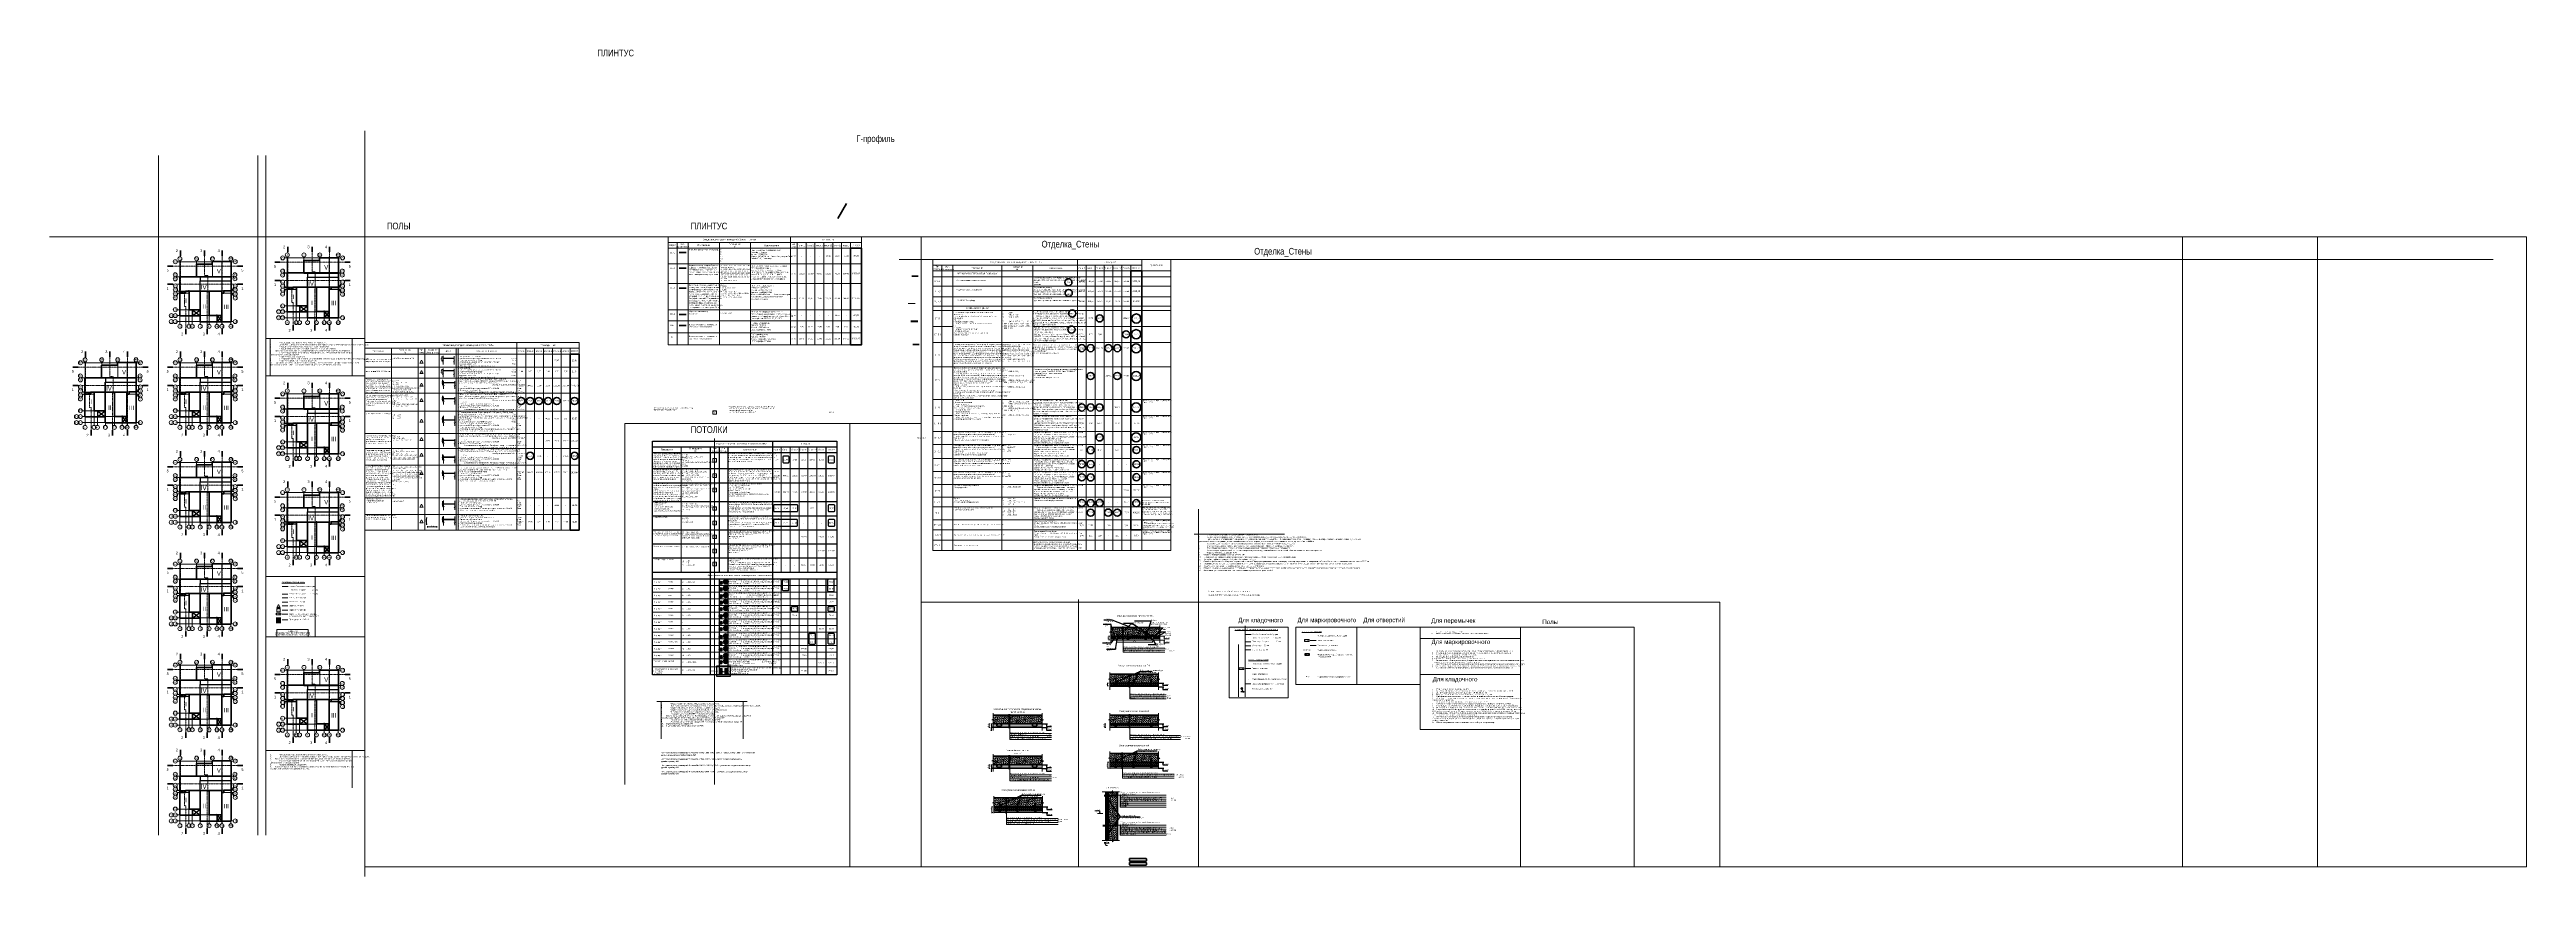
# Model space of a CAD drawing. Header units: millimetres. Extents: x -328335 to 1460319, y -208171 to 164069.
# Drawn here: x -328335 to 228907, y -208171 to -22191 of the extents above; entities that cross this region are included whole.
import ezdxf
from ezdxf import colors
from ezdxf.entities.mleader import LeaderData, LeaderLine
from ezdxf.enums import TextEntityAlignment as Align
from ezdxf.math import Vec2, Vec3

# ---------------------------------------------------------------- set-up
doc = ezdxf.new("R2010")
doc.units = ezdxf.units.MM
doc.header["$LTSCALE"] = 0.5
doc.linetypes.add('CENTER2', pattern=[28.575, 19.05, -3.175, 3.175, -3.175])
doc.linetypes.add('DASHED', pattern=[19.05, 12.7, -6.35])
doc.layers.get('Defpoints').update_dxf_attribs({"color": 140})
for name, color, linetype, lineweight in [('0.25', 1, 'Continuous', 25), ('АИ_Плинтус', 3, 'Continuous', 9), ('АИ_Полы марка', 1, 'Continuous', 13), ('АИ_Полы_размеры', 7, 'Continuous', 5), ('АИ_Стены_марка', 7, 'Continuous', 9), ('АИ_Таблица', 7, 'Continuous', 13), ('АИ_Текст', 7, 'Continuous', 13), ('АР6_Раздвижные_пер.', 160, 'Continuous', 5), ('АР6_спецификации', 7, 'Continuous', 0), ('АР_Отметка', 7, 'Continuous', 5), ('АР_Разрезы марка', 7, 'Continuous', 13), ('АР_Стены ГКЛ', 1, 'Continuous', 15), ('АР_Стены ЖБ', 7, 'Continuous', 40), ('АР_Стены кирпич', 32, 'Continuous', 30), ('АР_Текст', 7, 'Continuous', 5), ('АР_Тонкая', 254, 'Continuous', 5), ('АР_Узлы_сечения', 10, 'Continuous', 25), ('АР_Утеплитель', 31, 'Continuous', 0), ('АР_Штриховка', 8, 'Continuous', 0), ('АЦ_Бафы', 8, 'Continuous', 0), ('АЦ_Стены', 8, 'Continuous', 70), ('КЖ_Фундаменты_текст', 8, 'Continuous', 0), ('КМ_конструкции', 5, 'Continuous', 5), ('КМ_Фахверки', 3, 'Continuous', 30), ('КМ_Фахверки_марка', 3, 'Continuous', 0), ('Марка двери', 240, 'Continuous', 0), ('ПБ_огнестойкость', 10, 'Continuous', 0), ('Приямки ВК', 250, 'Continuous', 18), ('РД_Оси_размер', 8, 'Continuous', 0), ('РД_Отметка', 7, 'Continuous', 0)]:
    doc.layers.add(name, color=color, linetype=linetype, lineweight=lineweight)
doc.layers.add('АИ_Стены_расчет', color=2, linetype='Continuous')
doc.layers.add('ФВ-5', color=7, linetype='Continuous')
for name, color, linetype, lineweight, true_color in [('АИ_Т_Профиль', 2, 'Continuous', 40, 0xffff00), ('ИЗМ1', 7, 'Continuous', 50, 0xee112e), ('РД_Оси_100', 7, 'Continuous', 0, 0x525252)]:
    doc.layers.add(name, color=color, linetype=linetype, lineweight=lineweight, true_color=true_color)
doc.layers.add('АР6_Г_профиль плитки', color=220, linetype='Continuous', lineweight=35, plot=False)
doc.layers.add('АР_Делит', color=120, linetype='Continuous', lineweight=0, plot=False)
doc.layers.add('ИЗМ_23.04.25', color=230, linetype='Continuous', plot=False)
doc.styles.add('Arial_Narrow_08', font='ARIALN.TTF', dxfattribs={"width": 0.8})
doc.styles.add('DIM1', font='ARIALN.TTF')
doc.styles.add('Isocpeur3', font='isocpeur.ttf')
doc.styles.add('style1', font='ARIALN.TTF')
doc.styles.add('ккк', font='isocpeur.ttf', dxfattribs={"width": 0.85, "oblique": 15})
doc.dimstyles.new('1-50', dxfattribs={"dimscale": 40, "dimtxt": 2.5, "dimasz": 2, "dimexe": 1.25, "dimexo": 0.625, "dimtad": 1, "dimdec": 0, "dimtxsty": 'style1', "dimblk": 'OBLIQUE', "dimcen": 2.5, "dimadec": 0, "dimazin": 1, "dimtfac": 1, "dimtdec": 0, "dimtmove": 0, "dimatfit": 3, "dimfxl": 1, "dimarcsym": 0})
doc.dimstyles.new('Dim 50_ареал', dxfattribs={"dimscale": 100, "dimtxt": 1.5, "dimasz": 0.6, "dimexe": 0.6, "dimexo": 0.5, "dimgap": 0.3, "dimtad": 1, "dimzin": 12, "dimdsep": 46, "dimtxsty": 'style1', "dimblk": 'ARCHTICK', "dimcen": 0.6, "dimdle": 0.6, "dimaunit": 1, "dimadec": 0, "dimazin": 3, "dimtfac": 1, "dimtmove": 1, "dimatfit": 3, "dimldrblk": 'OPEN30', "dimfxl": 1.5, "dimfxlon": 1, "dimtolj": 1, "dimtzin": 0, "dimlwd": 5, "dimlwe": 5, "dimarcsym": 0})
doc.dimstyles.new('Dim100_ареал', dxfattribs={"dimscale": 100, "dimtxt": 2.5, "dimasz": 1, "dimexe": 1, "dimexo": 1, "dimgap": 0.5, "dimtad": 1, "dimzin": 12, "dimdsep": 46, "dimtxsty": 'style1', "dimblk": 'ARCHTICK', "dimcen": 1, "dimdle": 1, "dimaunit": 1, "dimadec": 0, "dimazin": 3, "dimtfac": 1, "dimtmove": 1, "dimatfit": 3, "dimldrblk": 'OPEN30', "dimfxl": 2, "dimfxlon": 1, "dimtolj": 1, "dimtzin": 0, "dimlwd": 5, "dimlwe": 5, "dimarcsym": 0})

# ---------------------------------------------------------------- blocks, each defined once
blk = doc.blocks.new('A-iden')
at = {"linetype": 'Continuous', "lineweight": 5}
blk.add_circle((0, -4), 3, dxfattribs=at)
at = {"color": 0, "linetype": 'Continuous', "lineweight": 20, "style": 'ккк', "width": 0.85}
blk.add_attdef('ID', text='', height=4, dxfattribs=at).set_placement((0.3, -3.9), align=Align.MIDDLE_CENTER)
blk = doc.blocks.new('СОШ_2200_ЖУК')
at = {"layer": 'АИ_Текст', "lineweight": 50}
for points in [[(-27633, 124896), (-15727, 124896)], [(1047, 159856), (1047, 147950)], [(55657, 159856), (55657, 147950)], [(95191, 159856), (95191, 147950)], [(129905, 124896), (141812, 124896)], [(-27633, 83789), (-15727, 83789)], [(129905, 83789), (141812, 83789)], [(13234, -16750), (13234, -28656)], [(61670, -16750), (61670, -28656)], [(95191, -16750), (95191, -28656)]]:
    blk.add_lwpolyline(points, dxfattribs=at)
at = {"layer": 'АИ_Текст'}
for points in [[(-21680, 124896, 0, 2000, 0), (-21680, 120453, 0, 0, 0), (-21680, 112157, 0, 0, 0)], [(1047, 153903, 0, 2000, 0), (-3396, 153903, 0, 0, 0), (-11691, 153903, 0, 0, 0)], [(55657, 153903, 0, 2000, 0), (51215, 153903, 0, 0, 0), (42919, 153903, 0, 0, 0)], [(95191, 153903, 0, 2000, 0), (90748, 153903, 0, 0, 0), (82452, 153903, 0, 0, 0)], [(135858, 124896, 0, 2000, 0), (135858, 120453, 0, 0, 0), (135858, 112157, 0, 0, 0)], [(-21680, 83789, 0, 2000, 0), (-21680, 79347, 0, 0, 0), (-21680, 71051, 0, 0, 0)], [(135858, 83789, 0, 2000, 0), (135858, 79347, 0, 0, 0), (135858, 71051, 0, 0, 0)], [(13234, -22703, 0, 2000, 0), (8791, -22703, 0, 0, 0), (495, -22703, 0, 0, 0)], [(61670, -22703, 0, 2000, 0), (57228, -22703, 0, 0, 0), (48932, -22703, 0, 0, 0)], [(95191, -22703, 0, 2000, 0), (90748, -22703, 0, 0, 0), (82452, -22703, 0, 0, 0)]]:
    blk.add_lwpolyline(points, format="xyseb", dxfattribs=at)
at = {"layer": 'АР_Делит'}
for points in [[(-2065, 0), (2065, 0)], [(0, -2065), (0, 2065)]]:
    blk.add_lwpolyline(points, dxfattribs=at)
at = {"layer": 'АР_Разрезы марка', "linetype": 'DASHED', "lineweight": 0, "ltscale": 100}
for p, q in [((129905, 124896), (-15727, 124896)), ((-13320, 83789), (-15727, 83789)), ((121576, 83789), (-7590, 83789)), ((129905, 83789), (127244, 83789))]:
    blk.add_line(p, q, dxfattribs=at)
for points in [[(1047, 147950), (1047, 145632)], [(1047, 136878), (1047, 67094), (10043, 67094), (10043, 34025), (13234, 34025), (13234, -16750)], [(61670, -8780), (61670, 66458), (63065, 66458), (63065, 103601), (55657, 103601), (55657, 147950)], [(95191, 147950), (95191, -6336)], [(61670, -16750), (61670, -12786)]]:
    blk.add_lwpolyline(points, dxfattribs=at)
at = {"layer": 'АР_Разрезы марка', "linetype": 'DASHED', "lineweight": 0, "ltscale": 5}
blk.add_lwpolyline([(95191, -15229), (95191, -16750)], dxfattribs=at)
at = {"layer": 'АР_Стены кирпич'}
for p, q in [((94145, 13858), (83455, -355)), ((83455, 13858), (94145, -355))]:
    blk.add_line(p, q, dxfattribs=at)
at = {"layer": 'АР_Стены кирпич', "lineweight": 30}
blk.add_lwpolyline([(45245, -355), (45245, 68345), (20455, 68345), (20455, 26755), (27955, 26755), (27955, 13145), (-355, 13145), (-355, 100855), (37145, 100855), (37145, 129155), (72745, 129155), (72745, 135155), (114955, 135155), (114955, -355), (94145, -355), (94145, 68345), (66055, 68345), (66055, 13858), (83455, 13858), (83455, -355)], close=True, dxfattribs=at)
at = {"layer": 'АР_Стены кирпич', "lineweight": 60}
for points in [[(37145, 100855), (114955, 100855), (114955, 135155), (72745, 135155), (72745, 129155), (37145, 129155), (37145, 100855)], [(37145, 100855), (-355, 100855), (-355, 64100), (12700, 64100), (12700, 68600), (94500, 68600)], [(-355, 64100), (-355, 13145), (45245, 13145), (45245, 26755), (20455, 26755), (20455, 68700)], [(45245, 68345), (45245, -355), (94145, -355), (94145, 13858), (66055, 13858), (66055, 68600)], [(94145, 68345), (94145, 64100), (98800, 64100), (98800, 69200), (114955, 69200), (114955, 100855)], [(94145, 64100), (94145, -355), (114955, -355), (114955, 69200)]]:
    blk.add_lwpolyline(points, dxfattribs=at)
at = {"layer": 'АР_Стены кирпич'}
for points in [[(20455, 68345), (20455, 68600), (12700, 68600), (12700, 64100), (-355, 64100)], [(37400, 100675), (114955, 100675)], [(45245, 68600), (66055, 68600), (66055, 68345)], [(45800, 100600), (45800, 91255)], [(94145, 64100), (98800, 64100), (98800, 69200), (114955, 69200)], [(27955, 26755), (45245, 26755)], [(27955, 26755), (45245, 13158)], [(27984, 13158), (45245, 26755)], [(27984, 13158), (45245, 13158)], [(83455, 13858), (94145, 13858)], [(83455, -355), (94145, -355)]]:
    blk.add_lwpolyline(points, dxfattribs=at)
at = {"layer": 'АР_Стены кирпич', "lineweight": 30}
blk.add_lwpolyline([(45245, 68345), (45245, 91255), (114955, 91255)], dxfattribs=at)
at = {"layer": 'РД_Оси_100', "linetype": 'CENTER2'}
for p, q in [((-5955, 134700), (119910, 134700)), ((0, -6155), (0, 136755)), ((37500, 99295), (37500, 136755)), ((73200, 99717), (73200, 136755)), ((94500, -6283), (94500, 136755)), ((114600, -6283), (114600, 136755)), ((-6893, 77569), (-4585, 68700)), ((-4585, 68700), (95716, 68700)), ((20100, -6155), (20100, 70287)), ((45600, -6283), (45600, 101543)), ((90799, 69000), (117755, 69000)), ((-5955, 13500), (33000, 13500)), ((27600, -6155), (27600, 27128)), ((33000, 13500), (95507, 13500)), ((65700, 13500), (71364, 13500)), ((-5955, 0), (119910, 0))]:
    blk.add_line(p, q, dxfattribs=at)
for points in [[(120756, 100500), (-5555, 100500), (-7309, 99220)], [(120756, 100800), (-5555, 100800), (-7293, 102051)], [(78275, 68400), (-7051, 68400)], [(21386, 63900), (-4370, 63900), (-6755, 55904)], [(21386, 64200), (-6356, 64200)], [(65700, 70209), (65700, -6283)], [(94200, 69300), (116548, 69300), (120935, 77435)], [(94200, 69000), (120538, 69000)], [(94200, 64200), (120549, 64200)], [(94200, 63900), (116486, 63900), (121112, 55949)], [(29555, 26700), (-5955, 26700)], [(83100, 16208), (83100, -6283)]]:
    blk.add_lwpolyline(points, dxfattribs=at)
at = {"layer": 'РД_Оси_100', "color": 0}
ref = blk.add_blockref('A-iden', (-10455, 140700), dxfattribs=dict(at, xscale=1500, yscale=1500, zscale=1500))
ref.add_attrib('ID', '38/1', dxfattribs={"layer": '0', "linetype": 'Continuous', "height": 3750, "style": 'style1'}).set_placement((-10455, 134700), align=Align.MIDDLE)
ref = blk.add_blockref('A-iden', (0, 147255), dxfattribs=dict(at, xscale=1500, yscale=1500, zscale=1500))
ref.add_attrib('ID', 'А', dxfattribs={"layer": '0', "linetype": 'Continuous', "height": 3750, "style": 'style1'}).set_placement((0, 141255), align=Align.MIDDLE)
ref = blk.add_blockref('A-iden', (37500, 147255), dxfattribs=dict(at, xscale=1500, yscale=1500, zscale=1500))
ref.add_attrib('ID', 'М', dxfattribs={"layer": '0', "linetype": 'Continuous', "height": 3750, "style": 'style1'}).set_placement((37500, 141255), align=Align.MIDDLE)
ref = blk.add_blockref('A-iden', (73200, 147255), dxfattribs=dict(at, xscale=1500, yscale=1500, zscale=1500))
ref.add_attrib('ID', 'АА', dxfattribs={"layer": '0', "linetype": 'Continuous', "height": 3750, "style": 'style1'}).set_placement((73200, 141255), align=Align.MIDDLE)
ref = blk.add_blockref('A-iden', (114600, 147255), dxfattribs=dict(at, xscale=1500, yscale=1500, zscale=1500))
ref.add_attrib('ID', 'ЯЯ', dxfattribs={"layer": '0', "linetype": 'Continuous', "height": 3750, "style": 'style1'}).set_placement((114600, 141255), align=Align.MIDDLE)
ref = blk.add_blockref('A-iden', (124410, 140700), dxfattribs=dict(at, xscale=1500, yscale=1500, zscale=1500))
ref.add_attrib('ID', '38/1', dxfattribs={"layer": '0', "linetype": 'Continuous', "height": 3750, "style": 'style1'}).set_placement((124410, 134700), align=Align.MIDDLE)
ref = blk.add_blockref('A-iden', (-10588, 102137), dxfattribs=dict(at, xscale=1500, yscale=1500, zscale=1500))
ref.add_attrib('ID', '29/1', dxfattribs={"layer": '0', "linetype": 'Continuous', "height": 3750, "style": 'style1'}).set_placement((-10588, 96137), align=Align.MIDDLE)
ref = blk.add_blockref('A-iden', (-10568, 111137), dxfattribs=dict(at, xscale=1500, yscale=1500, zscale=1500))
ref.add_attrib('ID', '30/1', dxfattribs={"layer": '0', "linetype": 'Continuous', "height": 3750, "style": 'style1'}).set_placement((-10568, 105137), align=Align.MIDDLE)
ref = blk.add_blockref('A-iden', (-10455, 86319), dxfattribs=dict(at, xscale=1500, yscale=1500, zscale=1500))
ref.add_attrib('ID', '18/1', dxfattribs={"layer": '0', "linetype": 'Continuous', "height": 3750, "style": 'style1'}).set_placement((-10455, 80319), align=Align.MIDDLE)
ref = blk.add_blockref('A-iden', (-10455, 77343), dxfattribs=dict(at, xscale=1500, yscale=1500, zscale=1500))
ref.add_attrib('ID', '17/1', dxfattribs={"layer": '0', "linetype": 'Continuous', "height": 3750, "style": 'style1'}).set_placement((-10455, 71343), align=Align.MIDDLE)
ref = blk.add_blockref('A-iden', (-10455, 68343), dxfattribs=dict(at, xscale=1500, yscale=1500, zscale=1500))
ref.add_attrib('ID', '16/1', dxfattribs={"layer": '0', "linetype": 'Continuous', "height": 3750, "style": 'style1'}).set_placement((-10455, 62343), align=Align.MIDDLE)
ref = blk.add_blockref('A-iden', (-10455, 59343), dxfattribs=dict(at, xscale=1500, yscale=1500, zscale=1500))
ref.add_attrib('ID', '15/1', dxfattribs={"layer": '0', "linetype": 'Continuous', "height": 3750, "style": 'style1'}).set_placement((-10455, 53343), align=Align.MIDDLE)
ref = blk.add_blockref('A-iden', (123610, 111150), dxfattribs=dict(at, xscale=1500, yscale=1500, zscale=1500))
ref.add_attrib('ID', '30/1', dxfattribs={"layer": '0', "linetype": 'Continuous', "height": 3750, "style": 'style1'}).set_placement((123610, 105150), align=Align.MIDDLE)
ref = blk.add_blockref('A-iden', (123610, 102150), dxfattribs=dict(at, xscale=1500, yscale=1500, zscale=1500))
ref.add_attrib('ID', '29/1', dxfattribs={"layer": '0', "linetype": 'Continuous', "height": 3750, "style": 'style1'}).set_placement((123610, 96150), align=Align.MIDDLE)
ref = blk.add_blockref('A-iden', (124410, 86294), dxfattribs=dict(at, xscale=1500, yscale=1500, zscale=1500))
ref.add_attrib('ID', '20/3', dxfattribs={"layer": '0', "linetype": 'Continuous', "height": 3750, "style": 'style1'}).set_placement((124410, 80294), align=Align.MIDDLE)
ref = blk.add_blockref('A-iden', (124410, 77294), dxfattribs=dict(at, xscale=1500, yscale=1500, zscale=1500))
ref.add_attrib('ID', '19/3', dxfattribs={"layer": '0', "linetype": 'Continuous', "height": 3750, "style": 'style1'}).set_placement((124410, 71294), align=Align.MIDDLE)
ref = blk.add_blockref('A-iden', (124410, 67888), dxfattribs=dict(at, xscale=1500, yscale=1500, zscale=1500))
ref.add_attrib('ID', '18/3', dxfattribs={"layer": '0', "linetype": 'Continuous', "height": 3750, "style": 'style1'}).set_placement((124410, 61888), align=Align.MIDDLE)
ref = blk.add_blockref('A-iden', (124410, 58888), dxfattribs=dict(at, xscale=1500, yscale=1500, zscale=1500))
ref.add_attrib('ID', '17/3', dxfattribs={"layer": '0', "linetype": 'Continuous', "height": 3750, "style": 'style1'}).set_placement((124410, 52888), align=Align.MIDDLE)
ref = blk.add_blockref('A-iden', (-19455, 19500), dxfattribs=dict(at, xscale=1500, yscale=1500, zscale=1500))
ref.add_attrib('ID', '2/1', dxfattribs={"layer": '0', "linetype": 'Continuous', "height": 3750, "style": 'style1'}).set_placement((-19455, 13500), align=Align.MIDDLE)
ref = blk.add_blockref('A-iden', (-19455, 6000), dxfattribs=dict(at, xscale=1500, yscale=1500, zscale=1500))
ref.add_attrib('ID', '1/2', dxfattribs={"layer": '0', "linetype": 'Continuous', "height": 3750, "style": 'style1'}).set_placement((-19455, 0), align=Align.MIDDLE)
ref = blk.add_blockref('A-iden', (-10455, 32700), dxfattribs=dict(at, xscale=1500, yscale=1500, zscale=1500))
ref.add_attrib('ID', '6/1', dxfattribs={"layer": '0', "linetype": 'Continuous', "height": 3750, "style": 'style1'}).set_placement((-10455, 26700), align=Align.MIDDLE)
ref = blk.add_blockref('A-iden', (-10455, 19500), dxfattribs=dict(at, xscale=1500, yscale=1500, zscale=1500))
ref.add_attrib('ID', '5/2', dxfattribs={"layer": '0', "linetype": 'Continuous', "height": 3750, "style": 'style1'}).set_placement((-10455, 13500), align=Align.MIDDLE)
ref = blk.add_blockref('A-iden', (-10455, 6000), dxfattribs=dict(at, xscale=1500, yscale=1500, zscale=1500))
ref.add_attrib('ID', '1/3', dxfattribs={"layer": '0', "linetype": 'Continuous', "height": 3750, "style": 'style1'}).set_placement((-10455, 0), align=Align.MIDDLE)
ref = blk.add_blockref('A-iden', (124410, 6000), dxfattribs=dict(at, xscale=1500, yscale=1500, zscale=1500))
ref.add_attrib('ID', '1/3', dxfattribs={"layer": '0', "linetype": 'Continuous', "height": 3750, "style": 'style1'}).set_placement((124410, 0), align=Align.MIDDLE)
ref = blk.add_blockref('A-iden', (0, -4655), dxfattribs=dict(at, xscale=1500, yscale=1500, zscale=1500))
ref.add_attrib('ID', 'А', dxfattribs={"layer": '0', "linetype": 'Continuous', "height": 3750, "style": 'style1'}).set_placement((0, -10655), align=Align.MIDDLE)
ref = blk.add_blockref('A-iden', (20100, -4655), dxfattribs=dict(at, xscale=1500, yscale=1500, zscale=1500))
ref.add_attrib('ID', 'Е3', dxfattribs={"layer": '0', "linetype": 'Continuous', "height": 3750, "style": 'style1'}).set_placement((20100, -10655), align=Align.MIDDLE)
ref = blk.add_blockref('A-iden', (27600, -4655), dxfattribs=dict(at, xscale=1500, yscale=1500, zscale=1500))
ref.add_attrib('ID', 'И', dxfattribs={"layer": '0', "linetype": 'Continuous', "height": 3750, "style": 'style1'}).set_placement((27600, -10655), align=Align.MIDDLE)
ref = blk.add_blockref('A-iden', (45600, -4783), dxfattribs=dict(at, xscale=1500, yscale=1500, zscale=1500))
ref.add_attrib('ID', 'П1', dxfattribs={"layer": '0', "linetype": 'Continuous', "height": 3750, "style": 'style1'}).set_placement((45600, -10783), align=Align.MIDDLE)
ref = blk.add_blockref('A-iden', (65700, -4783), dxfattribs=dict(at, xscale=1500, yscale=1500, zscale=1500))
ref.add_attrib('ID', 'Ю', dxfattribs={"layer": '0', "linetype": 'Continuous', "height": 3750, "style": 'style1'}).set_placement((65700, -10783), align=Align.MIDDLE)
ref = blk.add_blockref('A-iden', (83100, -4783), dxfattribs=dict(at, xscale=1500, yscale=1500, zscale=1500))
ref.add_attrib('ID', 'ЖЖ', dxfattribs={"layer": '0', "linetype": 'Continuous', "height": 3750, "style": 'style1'}).set_placement((83100, -10783), align=Align.MIDDLE)
ref = blk.add_blockref('A-iden', (94500, -4783), dxfattribs=dict(at, xscale=1500, yscale=1500, zscale=1500))
ref.add_attrib('ID', 'ММ', dxfattribs={"layer": '0', "linetype": 'Continuous', "height": 3750, "style": 'style1'}).set_placement((94500, -10783), align=Align.MIDDLE)
ref = blk.add_blockref('A-iden', (114600, -4783), dxfattribs=dict(at, xscale=1500, yscale=1500, zscale=1500))
ref.add_attrib('ID', 'ЯЯ', dxfattribs={"layer": '0', "linetype": 'Continuous', "height": 3750, "style": 'style1'}).set_placement((114600, -10783), align=Align.MIDDLE)
at = {"color": 0, "char_height": 10000, "attachment_point": 5, "style": 'style1'}
for s, insert, width in [('V', (87657, 113548), 19035), ('IV', (53571, 77231), 19371.81), ('I', (13586, 47075), 19035), ('II', (55633, 33729), 19035), ('III', (104424, 33327), 19035)]:
    blk.add_mtext(s, dxfattribs=dict(at, insert=insert, width=width))
at = {"layer": 'АИ_Текст', "color": 7, "char_height": 6000, "width": 19999.4, "attachment_point": 5, "style": 'style1'}
for s, insert in [('5', (-27591, 115486)), ('2', (-6862, 159440)), ('3', (47748, 159440)), ('4', (87281, 159440)), ('5', (140578, 115486)), ('1', (-27591, 74380)), ('1', (140578, 74380)), ('2', (5324, -28159)), ('3', (53761, -28159)), ('4', (87281, -28168))]:
    blk.add_mtext(s, dxfattribs=dict(at, insert=insert))
blk = doc.blocks.new('Ф_крпич 120')
at = {"layer": 'АР_Делит', "color": 1}
for radius in [216, 173, 136]:
    blk.add_circle((60, -60), radius, dxfattribs=at)
at = {"layer": 'КМ_Фахверки'}
blk.add_lwpolyline([(0, 0), (120, 0), (120, -120), (0, -120)], close=True, dxfattribs=at)
at = {"layer": 'КМ_Фахверки', "lineweight": 5}
blk.add_lwpolyline([(6, -6), (114, -6), (114, -114), (6, -114)], close=True, dxfattribs=at)
blk = doc.blocks.new('Отметка_план')
at = {"color": 7, "lineweight": 5}
blk.add_lwpolyline([(0, 0), (10, 0), (10, 4), (0, 4)], close=True, dxfattribs=at)
at = {"style": 'Arial_Narrow_08', "width": 0.8}
blk.add_attdef('OTMG', text='', height=2.5, dxfattribs=at).set_placement((9.1, 0.7), align=Align.RIGHT)
blk = doc.blocks.new('_ArchTick')
at = {"color": 0, "linetype": 'ByBlock', "const_width": 0.15}
blk.add_lwpolyline([(-0.5, -0.5), (0.5, 0.5)], dxfattribs=at)
blk = doc.blocks.new('*D71')
at = {"layer": 'Defpoints', "color": 0, "transparency": 16777216}
for p in [(-89989, -154947), (-89565, -154147), (-89565, -154947)]:
    blk.add_point(p, dxfattribs=at)
at = {"layer": 'РД_Оси_размер', "color": 0, "lineweight": 5, "transparency": 16777216}
for p, q in [((-89789, -154147), (-90089, -154147)), ((-89789, -154947), (-90089, -154947)), ((-89989, -154047), (-89989, -155047))]:
    blk.add_line(p, q, dxfattribs=at)
at = {"layer": 'РД_Оси_размер', "color": 0, "lineweight": 5, "transparency": 16777216, "xscale": 100, "yscale": 100, "zscale": 100}
for p, rotation in [((-89989, -154147), 90), ((-89989, -154947), 270)]:
    blk.add_blockref('_ArchTick', p, dxfattribs=dict(at, rotation=rotation))
at = {"layer": 'РД_Оси_размер', "color": 0, "transparency": 16777216, "insert": (-90190, -154547), "char_height": 250, "attachment_point": 5, "rotation": 90, "style": 'style1'}
blk.add_mtext('\\A1;62,5', dxfattribs=at)
blk = doc.blocks.new('_Open30')
at = {"color": 0, "linetype": 'ByBlock', "lineweight": -2}
for p, q in [((-1, 0.3), (0, 0)), ((0, 0), (-1, -0.3)), ((0, 0), (-1, 0))]:
    blk.add_line(p, q, dxfattribs=at)
blk = doc.blocks.new('*D72')
at = {"layer": 'Defpoints', "color": 0, "transparency": 16777216}
for p in [(-90296, -165302), (-89819, -164713), (-89819, -165302)]:
    blk.add_point(p, dxfattribs=at)
at = {"layer": 'РД_Оси_размер', "color": 0, "lineweight": 5, "transparency": 16777216}
for p, q in [((-90096, -164713), (-90396, -164713)), ((-90096, -165302), (-90396, -165302)), ((-90296, -164613), (-90296, -165402))]:
    blk.add_line(p, q, dxfattribs=at)
at = {"layer": 'РД_Оси_размер', "color": 0, "lineweight": 5, "transparency": 16777216, "xscale": 100, "yscale": 100, "zscale": 100}
for p, rotation in [((-90296, -164713), 90), ((-90296, -165302), 270)]:
    blk.add_blockref('_ArchTick', p, dxfattribs=dict(at, rotation=rotation))
at = {"layer": 'РД_Оси_размер', "color": 0, "transparency": 16777216, "insert": (-90473, -165007), "char_height": 250, "attachment_point": 5, "rotation": 90, "style": 'style1'}
blk.add_mtext('\\A1;100', dxfattribs=at)
blk = doc.blocks.new('_Oblique')
at = {"color": 0, "linetype": 'ByBlock', "lineweight": -2}
blk.add_line((-0.5, -0.5), (0.5, 0.5), dxfattribs=at)
blk = doc.blocks.new('*D73')
at = {"layer": 'Defpoints', "color": 0, "transparency": 16777216}
for p in [(-90876, -174660), (-89819, -173860), (-89819, -174660)]:
    blk.add_point(p, dxfattribs=at)
at = {"layer": 'РД_Оси_размер', "color": 0, "lineweight": 5, "transparency": 16777216}
for p, q in [((-90676, -173860), (-90976, -173860)), ((-90676, -174660), (-90976, -174660)), ((-90876, -173760), (-90876, -174760))]:
    blk.add_line(p, q, dxfattribs=at)
at = {"layer": 'РД_Оси_размер', "color": 0, "lineweight": 5, "transparency": 16777216, "xscale": 100, "yscale": 100, "zscale": 100}
for p, rotation in [((-90876, -173860), 90), ((-90876, -174660), 270)]:
    blk.add_blockref('_ArchTick', p, dxfattribs=dict(at, rotation=rotation))
at = {"layer": 'РД_Оси_размер', "color": 0, "transparency": 16777216, "insert": (-91077, -174260), "char_height": 250, "attachment_point": 5, "rotation": 90, "style": 'style1'}
blk.add_mtext('\\A1;92,5', dxfattribs=at)
blk = doc.blocks.new('*D69')
at = {"layer": 'Defpoints', "color": 0, "transparency": 16777216}
for p in [(-90778, -189122), (-90078, -189122), (-90778, -200683)]:
    blk.add_point(p, dxfattribs=at)
at = {"layer": 'РД_Оси_размер', "color": 0, "lineweight": 5, "transparency": 16777216}
for p, q in [((-90778, -200483), (-90778, -200783)), ((-90078, -200483), (-90078, -200783)), ((-89978, -200683), (-90878, -200683))]:
    blk.add_line(p, q, dxfattribs=at)
at = {"layer": 'РД_Оси_размер', "color": 0, "lineweight": 5, "transparency": 16777216, "xscale": 100, "yscale": 100, "zscale": 100, "rotation": 180}
blk.add_blockref('_ArchTick', (-90778, -200683), dxfattribs=at)
at = {"layer": 'РД_Оси_размер', "color": 0, "lineweight": 5, "transparency": 16777216, "xscale": 100, "yscale": 100, "zscale": 100}
blk.add_blockref('_ArchTick', (-90078, -200683), dxfattribs=at)
at = {"layer": 'РД_Оси_размер', "color": 0, "transparency": 16777216, "insert": (-90428, -200482), "char_height": 250, "attachment_point": 5, "style": 'style1'}
blk.add_mtext('\\A1;62,5', dxfattribs=at)
blk = doc.blocks.new('*D70')
at = {"layer": 'Defpoints', "color": 0, "transparency": 16777216}
for p in [(-90228, -183794), (-89819, -182494), (-89819, -183794)]:
    blk.add_point(p, dxfattribs=at)
at = {"layer": 'РД_Оси_размер', "color": 0, "lineweight": 5, "transparency": 16777216}
for p, q in [((-90028, -182494), (-90328, -182494)), ((-90028, -183794), (-90328, -183794)), ((-90228, -182394), (-90228, -183894))]:
    blk.add_line(p, q, dxfattribs=at)
at = {"layer": 'РД_Оси_размер', "color": 0, "lineweight": 5, "transparency": 16777216, "xscale": 100, "yscale": 100, "zscale": 100}
for p, rotation in [((-90228, -182494), 90), ((-90228, -183794), 270)]:
    blk.add_blockref('_ArchTick', p, dxfattribs=dict(at, rotation=rotation))
at = {"layer": 'РД_Оси_размер', "color": 0, "transparency": 16777216, "insert": (-90405, -183191), "char_height": 250, "attachment_point": 5, "rotation": 90, "style": 'style1'}
blk.add_mtext('\\A1;220', dxfattribs=at)
blk = doc.blocks.new('*D74')
at = {"layer": 'Defpoints', "color": 0, "transparency": 16777216}
for p in [(-91000, -200122), (-90778, -200122), (-91000, -200683)]:
    blk.add_point(p, dxfattribs=at)
at = {"layer": 'РД_Оси_размер', "color": 0, "lineweight": 5, "transparency": 16777216}
for p, q in [((-91000, -200483), (-91000, -200783)), ((-90778, -200483), (-90778, -200783)), ((-90678, -200683), (-91100, -200683)), ((-90889, -200683), (-90721, -201241)), ((-90721, -201241), (-90325, -201241))]:
    blk.add_line(p, q, dxfattribs=at)
at = {"layer": 'РД_Оси_размер', "color": 0, "lineweight": 5, "transparency": 16777216, "xscale": 100, "yscale": 100, "zscale": 100, "rotation": 180}
blk.add_blockref('_ArchTick', (-91000, -200683), dxfattribs=at)
at = {"layer": 'РД_Оси_размер', "color": 0, "lineweight": 5, "transparency": 16777216, "xscale": 100, "yscale": 100, "zscale": 100}
blk.add_blockref('_ArchTick', (-90778, -200683), dxfattribs=at)
at = {"layer": 'РД_Оси_размер', "color": 0, "transparency": 16777216, "insert": (-90523, -201063), "char_height": 250, "attachment_point": 5, "style": 'style1'}
blk.add_mtext('\\A1;20', dxfattribs=at)
blk = doc.blocks.new('_Dot')
at = {"color": 0, "linetype": 'ByBlock', "lineweight": -2}
blk.add_line((-0.5, 0), (-1, 0), dxfattribs=at)
at = {"color": 0, "linetype": 'ByBlock', "const_width": 0.5}
blk.add_lwpolyline([(-0.25, 0, 1), (0.25, 0, 1)], format="xyb", close=True, dxfattribs=at)
blk = doc.blocks.new('*D75')
at = {"layer": 'Defpoints', "color": 0, "transparency": 16777216}
for p in [(-88218, -154747), (-80218, -154747), (-80218, -155460)]:
    blk.add_point(p, dxfattribs=at)
at = {"layer": 'РД_Оси_размер', "color": 0, "lineweight": 5, "transparency": 16777216}
for p, q in [((-88318, -155460), (-80118, -155460)), ((-88218, -155260), (-88218, -155560)), ((-80218, -155260), (-80218, -155560))]:
    blk.add_line(p, q, dxfattribs=at)
at = {"layer": 'РД_Оси_размер', "color": 0, "lineweight": 5, "transparency": 16777216, "xscale": 100, "yscale": 100, "zscale": 100, "rotation": 180}
blk.add_blockref('_ArchTick', (-88218, -155460), dxfattribs=at)
at = {"layer": 'РД_Оси_размер', "color": 0, "lineweight": 5, "transparency": 16777216, "xscale": 100, "yscale": 100, "zscale": 100}
blk.add_blockref('_ArchTick', (-80218, -155460), dxfattribs=at)
at = {"layer": 'РД_Оси_размер', "color": 0, "transparency": 16777216, "insert": (-84218, -155282), "char_height": 250, "attachment_point": 5, "style": 'style1'}
blk.add_mtext('\\A1;600', dxfattribs=at)
blk = doc.blocks.new('MOK-ПолыМарка')
at = {"layer": 'АИ_Полы марка', "lineweight": 13}
blk.add_lwpolyline([(3.9, -2.1), (0, 4.6), (-3.9, -2.1)], close=True, dxfattribs=at)
at = {"color": 0, "style": 'style1'}
blk.add_attdef('АР-ОТДЕЛКА:ПОЛКОД', text='', height=3, dxfattribs=at).set_placement((0, 0), align=Align.MIDDLE)
blk = doc.blocks.new('*D82')
at = {"layer": 'Defpoints', "color": 0, "transparency": 16777216}
for p in [(-116412, -174360), (-116010, -173860), (-116010, -174360)]:
    blk.add_point(p, dxfattribs=at)
at = {"layer": 'РД_Оси_размер', "color": 0, "lineweight": 5, "transparency": 16777216}
for p, q in [((-116212, -173860), (-116512, -173860)), ((-116212, -174360), (-116512, -174360)), ((-116412, -173760), (-116412, -174460))]:
    blk.add_line(p, q, dxfattribs=at)
at = {"layer": 'РД_Оси_размер', "color": 0, "lineweight": 5, "transparency": 16777216, "xscale": 100, "yscale": 100, "zscale": 100}
for p, rotation in [((-116412, -173860), 90), ((-116412, -174360), 270)]:
    blk.add_blockref('_ArchTick', p, dxfattribs=dict(at, rotation=rotation))
at = {"layer": 'РД_Оси_размер', "color": 0, "transparency": 16777216, "insert": (-116588, -174110), "char_height": 250, "attachment_point": 5, "rotation": 90, "style": 'style1'}
blk.add_mtext('\\A1;27', dxfattribs=at)
blk = doc.blocks.new('*D83')
at = {"layer": 'Defpoints', "color": 0, "transparency": 16777216}
for p in [(-116412, -174660), (-116010, -174360), (-116010, -174660)]:
    blk.add_point(p, dxfattribs=at)
at = {"layer": 'РД_Оси_размер', "color": 0, "lineweight": 5, "transparency": 16777216}
for p, q in [((-116212, -174360), (-116512, -174360)), ((-116212, -174660), (-116512, -174660)), ((-116412, -174260), (-116412, -174760)), ((-116412, -175433), (-116412, -174660))]:
    blk.add_line(p, q, dxfattribs=at)
at = {"layer": 'РД_Оси_размер', "color": 0, "lineweight": 5, "transparency": 16777216, "xscale": 100, "yscale": 100, "zscale": 100}
for p, rotation in [((-116412, -174360), 90), ((-116412, -174660), 270)]:
    blk.add_blockref('_ArchTick', p, dxfattribs=dict(at, rotation=rotation))
at = {"layer": 'РД_Оси_размер', "color": 0, "transparency": 16777216, "insert": (-116612, -175126), "char_height": 250, "attachment_point": 5, "rotation": 90, "style": 'style1'}
blk.add_mtext('\\A1;12,5', dxfattribs=at)
blk = doc.blocks.new('*D84')
at = {"layer": 'Defpoints', "color": 0, "transparency": 16777216}
for p in [(-116925, -173860), (-116010, -173860), (-116010, -174660)]:
    blk.add_point(p, dxfattribs=at)
at = {"layer": 'РД_Оси_размер', "color": 0, "lineweight": 5, "transparency": 16777216}
for p, q in [((-116725, -173860), (-117025, -173860)), ((-116725, -174660), (-117025, -174660)), ((-116925, -174760), (-116925, -173760))]:
    blk.add_line(p, q, dxfattribs=at)
at = {"layer": 'РД_Оси_размер', "color": 0, "lineweight": 5, "transparency": 16777216, "xscale": 100, "yscale": 100, "zscale": 100}
for p, rotation in [((-116925, -173860), 90), ((-116925, -174660), 270)]:
    blk.add_blockref('_ArchTick', p, dxfattribs=dict(at, rotation=rotation))
at = {"layer": 'РД_Оси_размер', "color": 0, "transparency": 16777216, "insert": (-117126, -174260), "char_height": 250, "attachment_point": 5, "rotation": 90, "style": 'style1'}
blk.add_mtext('\\A1;39,5', dxfattribs=at)
blk = doc.blocks.new('*D85')
at = {"layer": 'Defpoints', "color": 0, "transparency": 16777216}
for p in [(-116412, -183590), (-116010, -183090), (-116010, -183590)]:
    blk.add_point(p, dxfattribs=at)
at = {"layer": 'РД_Оси_размер', "color": 0, "lineweight": 5, "transparency": 16777216}
for p, q in [((-116212, -183090), (-116512, -183090)), ((-116212, -183590), (-116512, -183590)), ((-116412, -182990), (-116412, -183690))]:
    blk.add_line(p, q, dxfattribs=at)
at = {"layer": 'РД_Оси_размер', "color": 0, "lineweight": 5, "transparency": 16777216, "xscale": 100, "yscale": 100, "zscale": 100}
for p, rotation in [((-116412, -183090), 90), ((-116412, -183590), 270)]:
    blk.add_blockref('_ArchTick', p, dxfattribs=dict(at, rotation=rotation))
at = {"layer": 'РД_Оси_размер', "color": 0, "transparency": 16777216, "insert": (-116588, -183340), "char_height": 250, "attachment_point": 5, "rotation": 90, "style": 'style1'}
blk.add_mtext('\\A1;27', dxfattribs=at)
blk = doc.blocks.new('*D86')
at = {"layer": 'Defpoints', "color": 0, "transparency": 16777216}
for p in [(-116010, -183590), (-116412, -183890), (-116010, -183890)]:
    blk.add_point(p, dxfattribs=at)
at = {"layer": 'РД_Оси_размер', "color": 0, "lineweight": 5, "transparency": 16777216}
for p, q in [((-116212, -183590), (-116512, -183590)), ((-116412, -183490), (-116412, -183990)), ((-116212, -183890), (-116512, -183890)), ((-116412, -184663), (-116412, -183890))]:
    blk.add_line(p, q, dxfattribs=at)
at = {"layer": 'РД_Оси_размер', "color": 0, "lineweight": 5, "transparency": 16777216, "xscale": 100, "yscale": 100, "zscale": 100}
for p, rotation in [((-116412, -183590), 90), ((-116412, -183890), 270)]:
    blk.add_blockref('_ArchTick', p, dxfattribs=dict(at, rotation=rotation))
at = {"layer": 'РД_Оси_размер', "color": 0, "transparency": 16777216, "insert": (-116612, -184356), "char_height": 250, "attachment_point": 5, "rotation": 90, "style": 'style1'}
blk.add_mtext('\\A1;12,5', dxfattribs=at)
blk = doc.blocks.new('*D87')
at = {"layer": 'Defpoints', "color": 0, "transparency": 16777216}
for p in [(-116925, -183090), (-116010, -183090), (-116010, -183890)]:
    blk.add_point(p, dxfattribs=at)
at = {"layer": 'РД_Оси_размер', "color": 0, "lineweight": 5, "transparency": 16777216}
for p, q in [((-116725, -183090), (-117025, -183090)), ((-116925, -183990), (-116925, -182990)), ((-116725, -183890), (-117025, -183890))]:
    blk.add_line(p, q, dxfattribs=at)
at = {"layer": 'РД_Оси_размер', "color": 0, "lineweight": 5, "transparency": 16777216, "xscale": 100, "yscale": 100, "zscale": 100}
for p, rotation in [((-116925, -183090), 90), ((-116925, -183890), 270)]:
    blk.add_blockref('_ArchTick', p, dxfattribs=dict(at, rotation=rotation))
at = {"layer": 'РД_Оси_размер', "color": 0, "transparency": 16777216, "insert": (-117126, -183490), "char_height": 250, "attachment_point": 5, "rotation": 90, "style": 'style1'}
blk.add_mtext('\\A1;39,5', dxfattribs=at)
blk = doc.blocks.new('*D88')
at = {"layer": 'Defpoints', "color": 0, "transparency": 16777216}
for p in [(-116318, -193824), (-115910, -192524), (-115910, -193824)]:
    blk.add_point(p, dxfattribs=at)
at = {"layer": 'РД_Оси_размер', "color": 0, "lineweight": 5, "transparency": 16777216}
for p, q in [((-116118, -192524), (-116418, -192524)), ((-116118, -193824), (-116418, -193824)), ((-116318, -192424), (-116318, -193924))]:
    blk.add_line(p, q, dxfattribs=at)
at = {"layer": 'РД_Оси_размер', "color": 0, "lineweight": 5, "transparency": 16777216, "xscale": 100, "yscale": 100, "zscale": 100}
for p, rotation in [((-116318, -192524), 90), ((-116318, -193824), 270)]:
    blk.add_blockref('_ArchTick', p, dxfattribs=dict(at, rotation=rotation))
at = {"layer": 'РД_Оси_размер', "color": 0, "transparency": 16777216, "insert": (-116496, -193222), "char_height": 250, "attachment_point": 5, "rotation": 90, "style": 'style1'}
blk.add_mtext('\\A1;220', dxfattribs=at)
blk = doc.blocks.new('*D89')
at = {"layer": 'Defpoints', "color": 0, "transparency": 16777216}
for p in [(-239902, -100159), (-239671, -100159), (-239671, -101147)]:
    blk.add_point(p, dxfattribs=at)
at = {"layer": 'КЖ_Фундаменты_текст', "color": 0, "lineweight": 5, "transparency": 16777216}
for p, q in [((-239771, -100159), (-240002, -100159)), ((-239902, -101247), (-239902, -100059)), ((-239771, -101147), (-240002, -101147))]:
    blk.add_line(p, q, dxfattribs=at)
at = {"layer": 'КЖ_Фундаменты_текст', "color": 0, "lineweight": 5, "transparency": 16777216, "xscale": 100, "yscale": 100, "zscale": 100}
for p, rotation in [((-239902, -100159), 90), ((-239902, -101147), 270)]:
    blk.add_blockref('_ArchTick', p, dxfattribs=dict(at, rotation=rotation))
at = {"layer": 'КЖ_Фундаменты_текст', "color": 0, "transparency": 16777216, "insert": (-240080, -100653), "char_height": 250, "attachment_point": 5, "rotation": 90, "style": 'style1'}
blk.add_mtext('\\A1;130', dxfattribs=at)
blk = doc.blocks.new('*D90')
at = {"layer": 'Defpoints', "color": 0, "transparency": 16777216}
for p in [(-239902, -96609), (-239671, -96609), (-239671, -97597)]:
    blk.add_point(p, dxfattribs=at)
at = {"layer": 'КЖ_Фундаменты_текст', "color": 0, "lineweight": 5, "transparency": 16777216}
for p, q in [((-239771, -96609), (-240002, -96609)), ((-239771, -97597), (-240002, -97597)), ((-239902, -97697), (-239902, -96509))]:
    blk.add_line(p, q, dxfattribs=at)
at = {"layer": 'КЖ_Фундаменты_текст', "color": 0, "lineweight": 5, "transparency": 16777216, "xscale": 100, "yscale": 100, "zscale": 100}
for p, rotation in [((-239902, -96609), 90), ((-239902, -97597), 270)]:
    blk.add_blockref('_ArchTick', p, dxfattribs=dict(at, rotation=rotation))
at = {"layer": 'КЖ_Фундаменты_текст', "color": 0, "transparency": 16777216, "insert": (-240080, -97103), "char_height": 250, "attachment_point": 5, "rotation": 90, "style": 'style1'}
blk.add_mtext('\\A1;130', dxfattribs=at)
blk = doc.blocks.new('*D94')
at = {"layer": 'Defpoints', "color": 0, "transparency": 16777216}
for p in [(-240045, -91329), (-239814, -91329), (-239814, -92147)]:
    blk.add_point(p, dxfattribs=at)
at = {"layer": 'КЖ_Фундаменты_текст', "color": 0, "lineweight": 5, "transparency": 16777216}
for p, q in [((-239914, -91329), (-240145, -91329)), ((-239914, -92147), (-240145, -92147)), ((-240045, -92247), (-240045, -91229))]:
    blk.add_line(p, q, dxfattribs=at)
at = {"layer": 'КЖ_Фундаменты_текст', "color": 0, "lineweight": 5, "transparency": 16777216, "xscale": 100, "yscale": 100, "zscale": 100}
for p, rotation in [((-240045, -91329), 90), ((-240045, -92147), 270)]:
    blk.add_blockref('_ArchTick', p, dxfattribs=dict(at, rotation=rotation))
at = {"layer": 'КЖ_Фундаменты_текст', "color": 0, "transparency": 16777216, "insert": (-240223, -91738), "char_height": 250, "attachment_point": 5, "rotation": 90, "style": 'style1'}
blk.add_mtext('\\A1;130', dxfattribs=at)
blk = doc.blocks.new('*D95')
at = {"layer": 'Defpoints', "color": 0, "transparency": 16777216}
for p in [(-240045, -94165), (-239814, -94165), (-239814, -94983)]:
    blk.add_point(p, dxfattribs=at)
at = {"layer": 'КЖ_Фундаменты_текст', "color": 0, "lineweight": 5, "transparency": 16777216}
for p, q in [((-239914, -94165), (-240145, -94165)), ((-240045, -95083), (-240045, -94065)), ((-239914, -94983), (-240145, -94983))]:
    blk.add_line(p, q, dxfattribs=at)
at = {"layer": 'КЖ_Фундаменты_текст', "color": 0, "lineweight": 5, "transparency": 16777216, "xscale": 100, "yscale": 100, "zscale": 100}
for p, rotation in [((-240045, -94165), 90), ((-240045, -94983), 270)]:
    blk.add_blockref('_ArchTick', p, dxfattribs=dict(at, rotation=rotation))
at = {"layer": 'КЖ_Фундаменты_текст', "color": 0, "transparency": 16777216, "insert": (-240223, -94574), "char_height": 250, "attachment_point": 5, "rotation": 90, "style": 'style1'}
blk.add_mtext('\\A1;130', dxfattribs=at)
blk = doc.blocks.new('*D96')
at = {"layer": 'Defpoints', "color": 0, "transparency": 16777216}
for p in [(-239902, -113375), (-239671, -113375), (-239671, -114362)]:
    blk.add_point(p, dxfattribs=at)
at = {"layer": 'КЖ_Фундаменты_текст', "color": 0, "lineweight": 5, "transparency": 16777216}
for p, q in [((-239771, -113375), (-240002, -113375)), ((-239771, -114362), (-240002, -114362)), ((-239902, -114462), (-239902, -113275))]:
    blk.add_line(p, q, dxfattribs=at)
at = {"layer": 'КЖ_Фундаменты_текст', "color": 0, "lineweight": 5, "transparency": 16777216, "xscale": 100, "yscale": 100, "zscale": 100}
for p, rotation in [((-239902, -113375), 90), ((-239902, -114362), 270)]:
    blk.add_blockref('_ArchTick', p, dxfattribs=dict(at, rotation=rotation))
at = {"layer": 'КЖ_Фундаменты_текст', "color": 0, "transparency": 16777216, "insert": (-240080, -113868), "char_height": 250, "attachment_point": 5, "rotation": 90, "style": 'style1'}
blk.add_mtext('\\A1;130', dxfattribs=at)
blk = doc.blocks.new('*D97')
at = {"layer": 'Defpoints', "color": 0, "transparency": 16777216}
for p in [(-239902, -109603), (-239671, -109603), (-239671, -110590)]:
    blk.add_point(p, dxfattribs=at)
at = {"layer": 'КЖ_Фундаменты_текст', "color": 0, "lineweight": 5, "transparency": 16777216}
for p, q in [((-239771, -109603), (-240002, -109603)), ((-239771, -110590), (-240002, -110590)), ((-239902, -110690), (-239902, -109503))]:
    blk.add_line(p, q, dxfattribs=at)
at = {"layer": 'КЖ_Фундаменты_текст', "color": 0, "lineweight": 5, "transparency": 16777216, "xscale": 100, "yscale": 100, "zscale": 100}
for p, rotation in [((-239902, -109603), 90), ((-239902, -110590), 270)]:
    blk.add_blockref('_ArchTick', p, dxfattribs=dict(at, rotation=rotation))
at = {"layer": 'КЖ_Фундаменты_текст', "color": 0, "transparency": 16777216, "insert": (-240080, -110097), "char_height": 250, "attachment_point": 5, "rotation": 90, "style": 'style1'}
blk.add_mtext('\\A1;130', dxfattribs=at)
blk = doc.blocks.new('*D98')
at = {"layer": 'Defpoints', "color": 0, "transparency": 16777216}
for p in [(-239902, -116999), (-239671, -116999), (-239671, -117986)]:
    blk.add_point(p, dxfattribs=at)
at = {"layer": 'КЖ_Фундаменты_текст', "color": 0, "lineweight": 5, "transparency": 16777216}
for p, q in [((-239771, -116999), (-240002, -116999)), ((-239902, -118086), (-239902, -116899)), ((-239771, -117986), (-240002, -117986))]:
    blk.add_line(p, q, dxfattribs=at)
at = {"layer": 'КЖ_Фундаменты_текст', "color": 0, "lineweight": 5, "transparency": 16777216, "xscale": 100, "yscale": 100, "zscale": 100}
for p, rotation in [((-239902, -116999), 90), ((-239902, -117986), 270)]:
    blk.add_blockref('_ArchTick', p, dxfattribs=dict(at, rotation=rotation))
at = {"layer": 'КЖ_Фундаменты_текст', "color": 0, "transparency": 16777216, "insert": (-240080, -117493), "char_height": 250, "attachment_point": 5, "rotation": 90, "style": 'style1'}
blk.add_mtext('\\A1;130', dxfattribs=at)
blk = doc.blocks.new('*D127')
at = {"layer": 'Defpoints', "color": 0, "transparency": 16777216}
for p in [(-239902, -127404), (-239671, -127404), (-239671, -128391)]:
    blk.add_point(p, dxfattribs=at)
at = {"layer": 'КЖ_Фундаменты_текст', "color": 0, "lineweight": 5, "transparency": 16777216}
for p, q in [((-239771, -127404), (-240002, -127404)), ((-239902, -128491), (-239902, -127304)), ((-239771, -128391), (-240002, -128391))]:
    blk.add_line(p, q, dxfattribs=at)
at = {"layer": 'КЖ_Фундаменты_текст', "color": 0, "lineweight": 5, "transparency": 16777216, "xscale": 100, "yscale": 100, "zscale": 100}
for p, rotation in [((-239902, -127404), 90), ((-239902, -128391), 270)]:
    blk.add_blockref('_ArchTick', p, dxfattribs=dict(at, rotation=rotation))
at = {"layer": 'КЖ_Фундаменты_текст', "color": 0, "transparency": 16777216, "insert": (-240080, -127898), "char_height": 250, "attachment_point": 5, "rotation": 90, "style": 'style1'}
blk.add_mtext('\\A1;130', dxfattribs=at)
blk = doc.blocks.new('*D132')
at = {"layer": 'Defpoints', "color": 0, "transparency": 16777216}
for p in [(-239902, -123874), (-239671, -123874), (-239671, -124861)]:
    blk.add_point(p, dxfattribs=at)
at = {"layer": 'КЖ_Фундаменты_текст', "color": 0, "lineweight": 5, "transparency": 16777216}
for p, q in [((-239771, -123874), (-240002, -123874)), ((-239771, -124861), (-240002, -124861)), ((-239902, -124961), (-239902, -123774))]:
    blk.add_line(p, q, dxfattribs=at)
at = {"layer": 'КЖ_Фундаменты_текст', "color": 0, "lineweight": 5, "transparency": 16777216, "xscale": 100, "yscale": 100, "zscale": 100}
for p, rotation in [((-239902, -123874), 90), ((-239902, -124861), 270)]:
    blk.add_blockref('_ArchTick', p, dxfattribs=dict(at, rotation=rotation))
at = {"layer": 'КЖ_Фундаменты_текст', "color": 0, "transparency": 16777216, "insert": (-240080, -124367), "char_height": 250, "attachment_point": 5, "rotation": 90, "style": 'style1'}
blk.add_mtext('\\A1;130', dxfattribs=at)
blk = doc.blocks.new('*D133')
at = {"layer": 'Defpoints', "color": 0, "transparency": 16777216}
for p in [(-243287, -128957), (-241200, -128957), (-241200, -129553)]:
    blk.add_point(p, dxfattribs=at)
at = {"layer": 'АИ_Полы_размеры', "color": 0, "lineweight": 5, "transparency": 16777216}
for p, q in [((-243387, -129553), (-241100, -129553)), ((-243287, -129353), (-243287, -129653)), ((-241200, -129353), (-241200, -129653))]:
    blk.add_line(p, q, dxfattribs=at)
at = {"layer": 'АИ_Полы_размеры', "color": 0, "lineweight": 5, "transparency": 16777216, "xscale": 100, "yscale": 100, "zscale": 100, "rotation": 180}
blk.add_blockref('_ArchTick', (-243287, -129553), dxfattribs=at)
at = {"layer": 'АИ_Полы_размеры', "color": 0, "lineweight": 5, "transparency": 16777216, "xscale": 100, "yscale": 100, "zscale": 100}
blk.add_blockref('_ArchTick', (-241200, -129553), dxfattribs=at)
at = {"layer": 'АИ_Полы_размеры', "color": 0, "transparency": 16777216, "insert": (-242243, -129375), "char_height": 250, "attachment_point": 5, "style": 'style1'}
blk.add_mtext('\\A1;2000', dxfattribs=at)
blk = doc.blocks.new('*D134')
at = {"layer": 'Defpoints', "color": 0, "transparency": 16777216}
for p in [(-243513, -127504), (-243287, -127504), (-243287, -128957)]:
    blk.add_point(p, dxfattribs=at)
at = {"layer": 'АИ_Полы_размеры', "color": 0, "lineweight": 5, "transparency": 16777216}
for p, q in [((-243387, -127504), (-243613, -127504)), ((-243513, -129057), (-243513, -127404)), ((-243387, -128957), (-243613, -128957))]:
    blk.add_line(p, q, dxfattribs=at)
at = {"layer": 'АИ_Полы_размеры', "color": 0, "lineweight": 5, "transparency": 16777216, "xscale": 100, "yscale": 100, "zscale": 100}
for p, rotation in [((-243513, -127504), 90), ((-243513, -128957), 270)]:
    blk.add_blockref('_ArchTick', p, dxfattribs=dict(at, rotation=rotation))
at = {"layer": 'АИ_Полы_размеры', "color": 0, "transparency": 16777216, "insert": (-243691, -128230), "char_height": 250, "attachment_point": 5, "rotation": 90, "style": 'style1'}
blk.add_mtext('\\A1;1000', dxfattribs=at)
blk = doc.blocks.new('*D135')
at = {"layer": 'Defpoints', "color": 0, "transparency": 16777216}
for p in [(-239902, -104881), (-239670, -104881), (-239671, -105953)]:
    blk.add_point(p, dxfattribs=at)
at = {"layer": 'КЖ_Фундаменты_текст', "color": 0, "lineweight": 5, "transparency": 16777216}
for p, q in [((-239770, -104881), (-240002, -104881)), ((-239902, -106053), (-239902, -104781)), ((-239771, -105953), (-240002, -105953))]:
    blk.add_line(p, q, dxfattribs=at)
at = {"layer": 'КЖ_Фундаменты_текст', "color": 0, "lineweight": 5, "transparency": 16777216, "xscale": 100, "yscale": 100, "zscale": 100}
for p, rotation in [((-239902, -104881), 90), ((-239902, -105953), 270)]:
    blk.add_blockref('_ArchTick', p, dxfattribs=dict(at, rotation=rotation))
at = {"layer": 'КЖ_Фундаменты_текст', "color": 0, "transparency": 16777216, "insert": (-240080, -105417), "char_height": 250, "attachment_point": 5, "rotation": 90, "style": 'style1'}
blk.add_mtext('\\A1;130', dxfattribs=at)
blk = doc.blocks.new('Баф_Ор-2_1200')
at = {"layer": 'АЦ_Стены', "true_color": 0xdc8b09}
h = blk.add_hatch(color=42, dxfattribs=at)
h.dxf.hatch_style = 1
h.paths.add_polyline_path([(600, 0, 1), (-600, 0, 1)])
at = {"layer": 'АЦ_Стены', "color": 42, "true_color": 0xdc8b09}
blk.add_circle((0, 0), 600, dxfattribs=at)
blk = doc.blocks.new('Баф_ж1_1200')
at = {"layer": 'АЦ_Стены', "true_color": 0xfad500}
h = blk.add_hatch(color=40, dxfattribs=at)
h.dxf.hatch_style = 1
h.paths.add_polyline_path([(600, 0, 1), (-600, 0, 1)])
at = {"layer": 'АЦ_Стены', "color": 40, "true_color": 0xfad500}
blk.add_circle((0, 0), 600, dxfattribs=at)
blk = doc.blocks.new('Баф_ж2_1200')
at = {"layer": 'АЦ_Стены', "true_color": 0xfdb230}
h = blk.add_hatch(color=40, dxfattribs=at)
h.dxf.hatch_style = 1
h.paths.add_polyline_path([(600, 0, 1), (-600, 0, 1)])
at = {"layer": 'АЦ_Стены', "color": 40, "true_color": 0xfdb230}
blk.add_circle((0, 0), 600, dxfattribs=at)
blk = doc.blocks.new('Баф_сер1_1200')
at = {"layer": 'АЦ_Стены', "true_color": 0x80abd1}
h = blk.add_hatch(color=143, dxfattribs=at)
h.dxf.hatch_style = 1
h.paths.add_polyline_path([(600, 0, 1), (-600, 0, 1)])
at = {"layer": 'АЦ_Стены', "color": 143, "true_color": 0x80abd1}
blk.add_circle((0, 0), 600, dxfattribs=at)
blk = doc.blocks.new('Баф_сер2_1200')
at = {"layer": 'АЦ_Стены', "true_color": 0x545671}
h = blk.add_hatch(color=251, dxfattribs=at)
h.dxf.hatch_style = 1
h.paths.add_polyline_path([(600, -13, 1), (-600, -13, 1)])
at = {"layer": 'АЦ_Стены', "color": 251, "true_color": 0x545671}
blk.add_circle((0, -13), 600, dxfattribs=at)
blk = doc.blocks.new('Баф_син1_1200')
at = {"layer": 'АЦ_Стены', "true_color": 0x5c7384}
h = blk.add_hatch(color=155, dxfattribs=at)
h.dxf.hatch_style = 1
h.paths.add_polyline_path([(600, 0, 1), (-600, 0, 1)])
at = {"layer": 'АЦ_Стены', "color": 155, "true_color": 0x5c7384}
blk.add_circle((0, 0), 600, dxfattribs=at)
blk = doc.blocks.new('Баф_син2_1200')
at = {"layer": 'АЦ_Стены', "true_color": 0x24526e}
h = blk.add_hatch(color=167, dxfattribs=at)
h.dxf.hatch_style = 1
h.paths.add_polyline_path([(600, 0, 1), (-600, 0, 1)])
at = {"layer": 'АЦ_Стены', "color": 167, "true_color": 0x24526e}
blk.add_circle((0, 0), 600, dxfattribs=at)
blk = doc.blocks.new('Баф_ф1_1200')
at = {"layer": 'АЦ_Стены', "true_color": 0x9e6b9d}
h = blk.add_hatch(color=215, dxfattribs=at)
h.dxf.hatch_style = 1
h.paths.add_polyline_path([(600, 0, 1), (-600, 0, 1)])
at = {"layer": 'АЦ_Стены', "color": 215, "true_color": 0x9e6b9d}
blk.add_circle((0, 0), 600, dxfattribs=at)
blk = doc.blocks.new('Баф_ф2_1200')
at = {"layer": 'АЦ_Стены', "true_color": 0x96435f}
h = blk.add_hatch(color=245, dxfattribs=at)
h.dxf.hatch_style = 1
h.paths.add_polyline_path([(600, 0, 1), (-600, 0, 1)])
at = {"layer": 'АЦ_Стены', "color": 245, "true_color": 0x96435f}
blk.add_circle((0, 0), 600, dxfattribs=at)
blk = doc.blocks.new('Баф_зел1_1200')
at = {"layer": 'АЦ_Стены', "true_color": 0x5d8038}
h = blk.add_hatch(color=77, dxfattribs=at)
h.dxf.hatch_style = 1
h.paths.add_polyline_path([(600, 0, 1), (-600, 0, 1)])
at = {"layer": 'АЦ_Стены', "color": 77, "true_color": 0x5d8038}
blk.add_circle((0, 0), 600, dxfattribs=at)
blk = doc.blocks.new('Баф_зел2_1200')
at = {"layer": 'АЦ_Стены', "true_color": 0x73b400}
h = blk.add_hatch(color=64, dxfattribs=at)
h.dxf.hatch_style = 1
h.paths.add_polyline_path([(600, 0, 1), (-600, 0, 1)])
at = {"layer": 'АЦ_Стены', "color": 64, "true_color": 0x73b400}
blk.add_circle((0, 0), 600, dxfattribs=at)
blk = doc.blocks.new('Баф_ор3_1200_столовая')
at = {"layer": 'АЦ_Стены', "true_color": 0xee6119}
h = blk.add_hatch(color=32, dxfattribs=at)
h.dxf.hatch_style = 1
h.paths.add_polyline_path([(600, 0, 1), (-600, 0, 1)])
at = {"layer": 'АЦ_Стены', "color": 32, "true_color": 0xee6119}
blk.add_circle((0, 0), 600, dxfattribs=at)
blk = doc.blocks.new('Баф_ор2_800')
at = {"layer": 'АЦ_Стены', "true_color": 0xdc8b09}
h = blk.add_hatch(color=42, dxfattribs=at)
h.dxf.hatch_style = 1
h.paths.add_polyline_path([(400, 0, 1), (-400, 0, 1)])
at = {"layer": 'АЦ_Стены', "color": 42, "true_color": 0xdc8b09}
blk.add_circle((0, 0), 400, dxfattribs=at)
blk = doc.blocks.new('Баф_ж1_800')
at = {"layer": 'АЦ_Стены', "true_color": 0xfad500}
h = blk.add_hatch(color=40, dxfattribs=at)
h.dxf.hatch_style = 1
h.paths.add_polyline_path([(400, 0, 1), (-400, 0, 1)])
at = {"layer": 'АЦ_Стены', "color": 40, "true_color": 0xfad500}
blk.add_circle((0, 0), 400, dxfattribs=at)
blk = doc.blocks.new('Баф_ж2_800')
at = {"layer": 'АЦ_Стены', "true_color": 0xfdb230}
h = blk.add_hatch(color=40, dxfattribs=at)
h.dxf.hatch_style = 1
h.paths.add_polyline_path([(400, 0, 1), (-400, 0, 1)])
at = {"layer": 'АЦ_Стены', "color": 40, "true_color": 0xfdb230}
blk.add_circle((0, 0), 400, dxfattribs=at)
blk = doc.blocks.new('Баф_сер1_800')
at = {"layer": 'АЦ_Стены', "true_color": 0x80abd1}
h = blk.add_hatch(color=143, dxfattribs=at)
h.dxf.hatch_style = 1
h.paths.add_polyline_path([(400, 0, 1), (-400, 0, 1)])
at = {"layer": 'АЦ_Стены', "color": 143, "true_color": 0x80abd1}
blk.add_circle((0, 0), 400, dxfattribs=at)
blk = doc.blocks.new('Баф_сер2_800')
at = {"layer": 'АЦ_Стены', "true_color": 0x545671}
h = blk.add_hatch(color=251, dxfattribs=at)
h.dxf.hatch_style = 1
h.paths.add_polyline_path([(400, 0, 1), (-400, 0, 1)])
at = {"layer": 'АЦ_Стены', "color": 251, "true_color": 0x545671}
blk.add_circle((0, 0), 400, dxfattribs=at)
blk = doc.blocks.new('Баф_син1_800')
at = {"layer": 'АЦ_Стены', "true_color": 0x5c7384}
h = blk.add_hatch(color=155, dxfattribs=at)
h.dxf.hatch_style = 1
h.paths.add_polyline_path([(400, 0, 1), (-400, 0, 1)])
at = {"layer": 'АЦ_Стены', "color": 155, "true_color": 0x5c7384}
blk.add_circle((0, 0), 400, dxfattribs=at)
blk = doc.blocks.new('Баф_син2_800')
at = {"layer": 'АЦ_Стены', "true_color": 0x24526e}
h = blk.add_hatch(color=167, dxfattribs=at)
h.dxf.hatch_style = 1
h.paths.add_polyline_path([(400, 0, 1), (-400, 0, 1)])
at = {"layer": 'АЦ_Стены', "color": 167, "true_color": 0x24526e}
blk.add_circle((0, 0), 400, dxfattribs=at)
blk = doc.blocks.new('Баф_ф1_800')
at = {"layer": 'АЦ_Стены', "true_color": 0x9e6b9d}
h = blk.add_hatch(color=215, dxfattribs=at)
h.dxf.hatch_style = 1
h.paths.add_polyline_path([(400, 0, 1), (-400, 0, 1)])
at = {"layer": 'АЦ_Стены', "color": 215, "true_color": 0x9e6b9d}
blk.add_circle((0, 0), 400, dxfattribs=at)
blk = doc.blocks.new('Баф_ф2_800')
at = {"layer": 'АЦ_Стены', "true_color": 0x96435f}
h = blk.add_hatch(color=245, dxfattribs=at)
h.dxf.hatch_style = 1
h.paths.add_polyline_path([(400, 0, 1), (-400, 0, 1)])
at = {"layer": 'АЦ_Стены', "color": 245, "true_color": 0x96435f}
blk.add_circle((0, 0), 400, dxfattribs=at)
blk = doc.blocks.new('Баф_зел1_800')
at = {"layer": 'АЦ_Стены', "true_color": 0x5d8038}
h = blk.add_hatch(color=77, dxfattribs=at)
h.dxf.hatch_style = 1
h.paths.add_polyline_path([(400, 0, 1), (-400, 0, 1)])
at = {"layer": 'АЦ_Стены', "color": 77, "true_color": 0x5d8038}
blk.add_circle((0, 0), 400, dxfattribs=at)
blk = doc.blocks.new('Баф_зел2_800')
at = {"layer": 'АЦ_Стены', "true_color": 0x73b400}
h = blk.add_hatch(color=64, dxfattribs=at)
h.dxf.hatch_style = 1
h.paths.add_polyline_path([(400, 0, 1), (-400, 0, 1)])
at = {"layer": 'АЦ_Стены', "color": 64, "true_color": 0x73b400}
blk.add_circle((0, 0), 400, dxfattribs=at)
blk = doc.blocks.new('Баф_ор3_800_столовая')
at = {"layer": 'АЦ_Стены', "true_color": 0xee6119}
h = blk.add_hatch(color=32, dxfattribs=at)
h.dxf.hatch_style = 1
h.paths.add_polyline_path([(400, 0, 1), (-400, 0, 1)])
at = {"layer": 'АЦ_Стены', "color": 32, "true_color": 0xee6119}
blk.add_circle((0, 0), 400, dxfattribs=at)
blk = doc.blocks.new('Баф_ор1_800')
at = {"layer": 'АЦ_Стены', "true_color": 0xee6119}
h = blk.add_hatch(color=32, dxfattribs=at)
h.dxf.hatch_style = 1
h.paths.add_polyline_path([(400, 0, 1), (-400, 0, 1)])
at = {"layer": 'АЦ_Стены', "color": 32, "true_color": 0xee6119}
blk.add_circle((0, 0), 400, dxfattribs=at)
blk = doc.blocks.new('Баф_Ор-1_1200')
at = {"layer": 'АЦ_Стены', "true_color": 0xee6119}
h = blk.add_hatch(color=32, dxfattribs=at)
h.dxf.hatch_style = 1
h.paths.add_polyline_path([(600, 0, 1), (-600, 0, 1)])
at = {"layer": 'АЦ_Стены', "color": 32, "true_color": 0xee6119}
blk.add_circle((0, 0), 600, dxfattribs=at)
blk = doc.blocks.new('Робокласс_бафы_1')
at = {"layer": 'ФВ-5'}
h = blk.add_hatch(color=254, dxfattribs=at)
h.dxf.hatch_style = 1
h.paths.add_polyline_path([(0, 1200), (-600, 1200), (-600, 0), (0, 0)])
h.paths.add_polyline_path([(1200, 1200), (600, 1200), (600, 0), (1200, 0)])
at = {"layer": 'Defpoints'}
blk.add_lwpolyline([(-1200, 1800), (1800, 1800), (1800, -600), (-1200, -600)], close=True, dxfattribs=at)
at = {"layer": 'АЦ_Бафы', "color": 5, "lineweight": 5}
for points in [[(-600, 1200), (0, 1200), (0, 0), (-600, 0), (-600, 1200)], [(600, 1200), (1200, 1200), (1200, 0), (600, 0), (600, 1200)]]:
    blk.add_lwpolyline(points, close=True, dxfattribs=at)
blk = doc.blocks.new('*D408')
at = {"layer": 'Defpoints', "color": 0, "transparency": 16777216}
for p in [(-177003, -161608), (-176403, -161608), (-176403, -162129)]:
    blk.add_point(p, dxfattribs=at)
at = {"layer": 'АР6_Раздвижные_пер.', "color": 0, "lineweight": 5, "transparency": 16777216}
for p, q in [((-177063, -162129), (-176343, -162129)), ((-177003, -161979), (-177003, -162189)), ((-176403, -161979), (-176403, -162189))]:
    blk.add_line(p, q, dxfattribs=at)
at = {"layer": 'АР6_Раздвижные_пер.', "color": 0, "lineweight": 5, "transparency": 16777216, "xscale": 60, "yscale": 60, "zscale": 60, "rotation": 180}
blk.add_blockref('_ArchTick', (-177003, -162129), dxfattribs=at)
at = {"layer": 'АР6_Раздвижные_пер.', "color": 0, "lineweight": 5, "transparency": 16777216, "xscale": 60, "yscale": 60, "zscale": 60}
blk.add_blockref('_ArchTick', (-176403, -162129), dxfattribs=at)
at = {"layer": 'АР6_Раздвижные_пер.', "color": 0, "transparency": 16777216, "insert": (-176703, -162022), "char_height": 150, "attachment_point": 5, "style": 'style1'}
blk.add_mtext('\\A1;600', dxfattribs=at)
blk = doc.blocks.new('*D409')
at = {"layer": 'Defpoints', "color": 0, "transparency": 16777216}
for p in [(-176403, -161608), (-175803, -161608), (-175803, -162129)]:
    blk.add_point(p, dxfattribs=at)
at = {"layer": 'АР6_Раздвижные_пер.', "color": 0, "lineweight": 5, "transparency": 16777216}
for p, q in [((-176463, -162129), (-175743, -162129)), ((-176403, -161979), (-176403, -162189)), ((-175803, -161979), (-175803, -162189))]:
    blk.add_line(p, q, dxfattribs=at)
at = {"layer": 'АР6_Раздвижные_пер.', "color": 0, "lineweight": 5, "transparency": 16777216, "xscale": 60, "yscale": 60, "zscale": 60, "rotation": 180}
blk.add_blockref('_ArchTick', (-176403, -162129), dxfattribs=at)
at = {"layer": 'АР6_Раздвижные_пер.', "color": 0, "lineweight": 5, "transparency": 16777216, "xscale": 60, "yscale": 60, "zscale": 60}
blk.add_blockref('_ArchTick', (-175803, -162129), dxfattribs=at)
at = {"layer": 'АР6_Раздвижные_пер.', "color": 0, "transparency": 16777216, "insert": (-176103, -162022), "char_height": 150, "attachment_point": 5, "style": 'style1'}
blk.add_mtext('\\A1;600', dxfattribs=at)
blk = doc.blocks.new('*D410')
at = {"layer": 'Defpoints', "color": 0, "transparency": 16777216}
for p in [(-177246, -161371), (-177003, -161371), (-177003, -162571)]:
    blk.add_point(p, dxfattribs=at)
at = {"layer": 'АР6_Раздвижные_пер.', "color": 0, "lineweight": 5, "transparency": 16777216}
for p, q in [((-177096, -161371), (-177306, -161371)), ((-177246, -162631), (-177246, -161311)), ((-177096, -162571), (-177306, -162571))]:
    blk.add_line(p, q, dxfattribs=at)
at = {"layer": 'АР6_Раздвижные_пер.', "color": 0, "lineweight": 5, "transparency": 16777216, "xscale": 60, "yscale": 60, "zscale": 60}
for p, rotation in [((-177246, -161371), 90), ((-177246, -162571), 270)]:
    blk.add_blockref('_ArchTick', p, dxfattribs=dict(at, rotation=rotation))
at = {"layer": 'АР6_Раздвижные_пер.', "color": 0, "transparency": 16777216, "insert": (-177353, -161971), "char_height": 150, "attachment_point": 5, "rotation": 90, "style": 'style1'}
blk.add_mtext('\\A1;1200', dxfattribs=at)
blk = doc.blocks.new('*U434')
at = {"color": 0, "lineweight": -2}
blk.add_lwpolyline([(-2500, -750), (2500, -750, 0.4142136), (2700, -550), (2700, 550, 0.4142136), (2500, 750), (-2500, 750, 0.4142136), (-2700, 550), (-2700, -550, 0.4142136)], format="xyb", close=True, dxfattribs=at)
blk = doc.blocks.new('*U433')
at = {"color": 0, "lineweight": -2}
blk.add_lwpolyline([(-2550, -750), (2550, -750, 0.4142136), (2750, -550), (2750, 550, 0.4142136), (2550, 750), (-2550, 750, 0.4142136), (-2750, 550), (-2750, -550, 0.4142136)], format="xyb", close=True, dxfattribs=at)
blk = doc.blocks.new('*U68')
at = {"color": 0, "lineweight": -2}
blk.add_lwpolyline([(-550, -750), (550, -750, 0.4142136), (750, -550), (750, 550, 0.4142136), (550, 750), (-550, 750, 0.4142136), (-750, 550), (-750, -550, 0.4142136)], format="xyb", close=True, dxfattribs=at)
blk = doc.blocks.new('*U436')
at = {"color": 0, "lineweight": -2}
blk.add_lwpolyline([(-550, -1400), (550, -1400, 0.4142136), (750, -1200), (750, 1200, 0.4142136), (550, 1400), (-550, 1400, 0.4142136), (-750, 1200), (-750, -1200, 0.4142136)], format="xyb", close=True, dxfattribs=at)
blk = doc.blocks.new('*U435')
at = {"color": 0, "lineweight": -2}
blk.add_lwpolyline([(-550, -1200), (550, -1200, 0.4142136), (750, -1000), (750, 1000, 0.4142136), (550, 1200), (-550, 1200, 0.4142136), (-750, 1000), (-750, -1000, 0.4142136)], format="xyb", close=True, dxfattribs=at)
blk = doc.blocks.new('*U437')
at = {"color": 0, "lineweight": -2}
blk.add_lwpolyline([(-550, -500), (550, -500, 0.4142136), (750, -300), (750, 300, 0.4142136), (550, 500), (-550, 500, 0.4142136), (-750, 300), (-750, -300, 0.4142136)], format="xyb", close=True, dxfattribs=at)
blk = doc.blocks.new('*U439')
at = {"color": 0, "lineweight": -2}
blk.add_lwpolyline([(-550, -1200), (550, -1200, 0.4142136), (750, -1000), (750, 1000, 0.4142136), (550, 1200), (-550, 1200, 0.4142136), (-750, 1000), (-750, -1000, 0.4142136)], format="xyb", close=True, dxfattribs=at)
blk = doc.blocks.new('*U438')
at = {"color": 0, "lineweight": -2}
blk.add_lwpolyline([(-550, -1150), (550, -1150, 0.4142136), (750, -950), (750, 950, 0.4142136), (550, 1150), (-550, 1150, 0.4142136), (-750, 950), (-750, -950, 0.4142136)], format="xyb", close=True, dxfattribs=at)
blk = doc.blocks.new('*U440')
at = {"color": 0, "lineweight": -2}
blk.add_lwpolyline([(-500, -750), (500, -750, 0.4142136), (700, -550), (700, 550, 0.4142136), (500, 750), (-500, 750, 0.4142136), (-700, 550), (-700, -550, 0.4142136)], format="xyb", close=True, dxfattribs=at)

msp = doc.modelspace()

# ---------------------------------------------------------------- hatches: boundary and pattern name
at = {"layer": 'АР_Штриховка', "lineweight": 0}
h = msp.add_hatch(dxfattribs=at)
h.set_pattern_fill('FP_5', color=256, scale=10, style=0, pattern_type=2)
h.set_pattern_definition([(45, (-99641.15, -178526.06), (77.7817, 502.0458), [600, -100, 20, -100])])
h.paths.add_polyline_path([(-78564.937, -154147.436), (-78564.937, -152147.436), (-89564.937, -152147.436), (-89564.937, -154147.436)], flags=0)
h = msp.add_hatch(dxfattribs=at)
h.set_pattern_fill('FP_6', color=256, scale=10, style=0, pattern_type=2)
h.set_pattern_definition([(45, (-99641.15, -178626.06), (-224.5064, 224.5064), []), (135, (-99641.15, -178626.06), (-224.5064, -224.5064), [])])
h.paths.add_polyline_path([(-88471.102, -154747.436), (-88471.102, -154147.436), (-89564.937, -154147.436), (-89564.937, -154747.436)])
h = msp.add_hatch(dxfattribs=at)
h.set_pattern_fill('FP_6', color=256, scale=10, style=0, pattern_type=2)
h.set_pattern_definition([(45, (-98041.15, -178626.06), (-224.5064, 224.5064), []), (135, (-98041.15, -178626.06), (-224.5064, -224.5064), [])])
h.paths.add_polyline_path([(-80471.102, -154747.436), (-80471.102, -154147.436), (-87964.937, -154147.436), (-87964.937, -154747.436)])
h = msp.add_hatch(dxfattribs=at)
h.set_pattern_fill('FP_6', color=256, scale=10, style=0, pattern_type=2)
h.set_pattern_definition([(45, (-90041.15, -178626.06), (-224.5064, 224.5064), []), (135, (-90041.15, -178626.06), (-224.5064, -224.5064), [])])
h.paths.add_polyline_path([(-78564.937, -154747.436), (-78564.937, -154147.436), (-79964.937, -154147.436), (-79964.937, -154747.436)])
h = msp.add_hatch(dxfattribs=at)
h.set_pattern_fill('FP_5', color=256, scale=10, style=0, pattern_type=2)
h.set_pattern_definition([(45, (-99894.83, -189091.25), (77.7817, 502.0458), [600, -100, 20, -100])])
h.paths.add_polyline_path([(-78818.613, -164712.624), (-78818.613, -162712.624), (-89818.613, -162712.624), (-89818.613, -164712.624)], flags=0)
h = msp.add_hatch(dxfattribs=at)
h.set_pattern_fill('FP_6', color=256, scale=10, style=0, pattern_type=2)
h.set_pattern_definition([(45, (-99894.83, -189091.25), (-224.5064, 224.5064), []), (135, (-99894.83, -189091.25), (-224.5064, -224.5064), [])])
h.paths.add_polyline_path([(-78818.613, -165212.624), (-78818.613, -164712.624), (-89818.613, -164712.624), (-89818.613, -165212.624)])
h = msp.add_hatch(dxfattribs=at)
h.set_pattern_fill('FP_5', color=256, scale=10, style=0, pattern_type=2)
h.set_pattern_definition([(45, (-126086.38, -198238.57), (77.7817, 502.0458), [600, -100, 20, -100])])
h.paths.add_polyline_path([(-105010.163, -173859.95), (-105010.163, -171859.95), (-116010.163, -171859.95), (-116010.163, -173859.95)], flags=0)
h = msp.add_hatch(dxfattribs=at)
h.set_pattern_fill('FP_5', color=256, scale=10, style=0, pattern_type=2)
h.set_pattern_definition([(45, (-99894.83, -198238.57), (77.7817, 502.0458), [600, -100, 20, -100])])
h.paths.add_polyline_path([(-78818.613, -173859.95), (-78818.613, -171859.95), (-89818.613, -171859.95), (-89818.613, -173859.95)], flags=0)
h = msp.add_hatch(dxfattribs=at)
h.set_pattern_fill('FP_6', color=256, scale=10, style=0, pattern_type=2)
h.set_pattern_definition([(45, (-99894.83, -198238.57), (-224.5064, 224.5064), []), (135, (-99894.83, -198238.57), (-224.5064, -224.5064), [])])
h.paths.add_polyline_path([(-78818.613, -174359.95), (-78818.613, -173859.95), (-89818.613, -173859.95), (-89818.613, -174359.95)])
h = msp.add_hatch(dxfattribs=at)
h.set_pattern_fill('FP_5', color=256, scale=10, style=0, pattern_type=2)
h.set_pattern_definition([(45, (-126086.38, -207468.74), (77.7817, 502.0458), [600, -100, 20, -100])])
h.paths.add_polyline_path([(-105010.163, -183090.118), (-105010.163, -181090.118), (-116010.163, -181090.118), (-116010.163, -183090.118)], flags=0)
h = msp.add_hatch(dxfattribs=at)
h.set_pattern_fill('FP_5', color=256, scale=10, style=0, pattern_type=2)
h.set_pattern_definition([(45, (-99894.83, -206872.34), (77.7817, 502.0458), [600, -100, 20, -100])])
h.paths.add_polyline_path([(-78818.613, -182493.719), (-78818.613, -180493.719), (-89818.613, -180493.719), (-89818.613, -182493.719)], flags=0)
h = msp.add_hatch(dxfattribs=at)
h.set_pattern_fill('FP_6', color=256, scale=10, style=0, pattern_type=2)
h.set_pattern_definition([(45, (-99894.83, -206872.34), (-224.5064, 224.5064), []), (135, (-99894.83, -206872.34), (-224.5064, -224.5064), [])])
h.paths.add_polyline_path([(-78818.613, -183493.719), (-78818.613, -182493.719), (-89818.613, -182493.719), (-89818.613, -183493.719)])
h = msp.add_hatch(dxfattribs=at)
h.set_pattern_fill('FP_6', color=256, scale=10, angle=90, style=0, pattern_type=2)
h.set_pattern_definition([(135, (-63899.4, -210198.2), (-224.5064, -224.5064), []), (225, (-63899.4, -210198.2), (224.5064, -224.5064), [])])
h.paths.add_polyline_path([(-90578.033, -189121.969), (-90078.033, -189121.969), (-90078.033, -200121.969), (-90578.033, -200121.969)])
h = msp.add_hatch(dxfattribs=at)
h.set_pattern_fill('FP_5', color=256, scale=10, angle=90, style=0, pattern_type=2)
h.set_pattern_definition([(135, (-63899.4, -210198.2), (-502.0458, 77.7817), [600, -100, 20, -100])])
h.paths.add_polyline_path([(-90078.033, -189121.969), (-88078.033, -189121.969), (-88078.033, -200121.969), (-90078.033, -200121.969)], flags=0)
h = msp.add_hatch(dxfattribs=at)
h.set_pattern_fill('FP_5', color=256, scale=10, style=0, pattern_type=2)
h.set_pattern_definition([(45, (-125985.8, -216902.73), (77.7817, 502.0458), [600, -100, 20, -100])])
h.paths.add_polyline_path([(-104909.582, -192524.104), (-104909.582, -190524.104), (-115909.582, -190524.104), (-115909.582, -192524.104)], flags=0)
h = msp.add_hatch(dxfattribs=at)
h.set_pattern_fill('FP_6', color=256, scale=10, style=0, pattern_type=2)
h.set_pattern_definition([(45, (-125985.8, -216902.73), (-224.5064, 224.5064), []), (135, (-125985.8, -216902.73), (-224.5064, -224.5064), [])])
h.paths.add_polyline_path([(-104909.582, -193524.104), (-104909.582, -192524.104), (-115909.582, -192524.104), (-115909.582, -193524.104)])

# ---------------------------------------------------------------- linework, layer by layer
for p, q in [((-114663.246, -174359.95), (-114663.246, -174659.95)), ((-106663.246, -174359.95), (-106663.246, -174659.95)), ((-114663.246, -183590.118), (-114663.246, -183890.118)), ((-106663.246, -183590.118), (-106663.246, -183890.118))]:
    msp.add_line(p, q)
at = {"color": 1, "linetype": 'Continuous', "lineweight": 9}
for points in [[(-239814.07, -93045.397), (-239814.07, -92501.332), (-239943.181, -92424.975), (-239684.959, -92272.263), (-239814.07, -92195.907), (-239814.07, -91109.989)], [(-239814.07, -95880.954), (-239814.07, -95336.889), (-239943.181, -95260.533), (-239684.959, -95107.82), (-239814.07, -95031.464), (-239814.07, -93945.546)], [(-237322.219, -93035.239), (-237322.219, -92524.706), (-237451.33, -92448.35), (-237193.107, -92295.637), (-237322.219, -92219.281), (-237322.219, -91160.245)], [(-237322.219, -95870.796), (-237322.219, -95360.264), (-237451.33, -95283.907), (-237193.107, -95131.195), (-237322.219, -95054.839), (-237322.219, -93995.803)], [(-239671.012, -98494.967), (-239671.012, -97950.902), (-239800.123, -97874.545), (-239541.9, -97721.833), (-239671.012, -97645.477), (-239671.012, -96740.083)], [(-239671.012, -102044.945), (-239671.012, -101500.88), (-239800.123, -101424.524), (-239541.9, -101271.812), (-239671.012, -101195.456), (-239671.012, -100290.062)], [(-237179.16, -98484.808), (-237179.16, -97974.276), (-237308.272, -97897.92), (-237050.049, -97745.207), (-237179.16, -97668.851), (-237179.161, -96798.12)], [(-239671.012, -106851.259), (-239671.012, -106307.194), (-239800.123, -106230.838), (-239541.9, -106078.125), (-239671.012, -106001.769), (-239671.012, -104548.03)], [(-237179.16, -102034.787), (-237179.16, -101524.255), (-237308.272, -101447.899), (-237050.049, -101295.186), (-237179.16, -101218.83), (-237179.161, -100348.099)], [(-237179.16, -106841.101), (-237179.16, -106330.568), (-237308.272, -106254.212), (-237050.049, -106101.5), (-237179.16, -106025.144), (-237179.161, -104559.376)], [(-239671.012, -111488.611), (-239671.012, -110944.546), (-239800.123, -110868.19), (-239541.9, -110715.477), (-239671.012, -110639.121), (-239671.012, -109733.727)], [(-237179.16, -111478.453), (-237179.16, -110967.92), (-237308.272, -110891.564), (-237050.049, -110738.852), (-237179.16, -110662.495), (-237179.161, -109791.765)], [(-239671.012, -115260.456), (-239671.012, -114716.391), (-239800.123, -114640.034), (-239541.9, -114487.322), (-239671.012, -114410.966), (-239671.012, -113505.572)], [(-237179.16, -115250.297), (-237179.16, -114739.765), (-237308.272, -114663.409), (-237050.049, -114510.696), (-237179.16, -114434.34), (-237179.161, -113563.609)], [(-239671.012, -118884.512), (-239671.012, -118340.447), (-239800.123, -118264.09), (-239541.9, -118111.378), (-239671.012, -118035.022), (-239671.012, -117129.628)], [(-237179.16, -118874.353), (-237179.16, -118363.821), (-237308.272, -118287.465), (-237050.049, -118134.752), (-237179.16, -118058.396), (-237179.161, -117187.665)], [(-239671.012, -125759.271), (-239671.012, -125215.206), (-239800.123, -125138.849), (-239541.9, -124986.137), (-239671.012, -124909.781), (-239671.012, -123643.979)], [(-239671.012, -129217.144), (-239671.012, -128745.764), (-239800.123, -128669.408), (-239541.9, -128516.696), (-239671.012, -128440.339), (-239671.012, -127166.417)], [(-237179.16, -125749.113), (-237179.16, -125238.58), (-237308.272, -125162.224), (-237050.049, -125009.512), (-237179.16, -124933.155), (-237179.161, -123666.462)], [(-237179.16, -129189.821), (-237179.16, -128769.139), (-237308.272, -128692.783), (-237050.049, -128540.07), (-237179.16, -128463.714), (-237179.161, -127233.67)]]:
    msp.add_lwpolyline(points, dxfattribs=at)
at = {"color": 9, "linetype": 'Continuous'}
for points in [[(-239814.07, -91568.026), (-239257.946, -91568.026), (-238935.446, -91568.069), (-238612.946, -91568.026), (-237316.762, -91568.026)], [(-239814.07, -94403.584), (-239257.946, -94403.584), (-238935.446, -94403.626), (-238612.946, -94403.584), (-237316.762, -94403.584)], [(-239671.012, -97069.721), (-239114.887, -97069.721), (-238792.387, -97069.764), (-238469.887, -97069.721), (-237173.704, -97069.721)], [(-239671.011, -100671.34), (-239114.887, -100671.34), (-238792.387, -100671.382), (-238469.887, -100671.34), (-237173.704, -100671.34)], [(-239671.011, -105477.653), (-239114.887, -105477.653), (-238792.387, -105477.696), (-238469.887, -105477.653), (-237173.704, -105477.653)], [(-239671.012, -110063.366), (-239114.887, -110063.366), (-238792.387, -110063.408), (-238469.887, -110063.366), (-237173.704, -110063.366)], [(-239671.011, -113886.85), (-239114.887, -113886.85), (-238792.387, -113886.892), (-238469.887, -113886.85), (-237173.704, -113886.85)], [(-239671.012, -117459.266), (-239114.887, -117459.266), (-238792.387, -117459.309), (-238469.887, -117459.266), (-237173.704, -117459.266)], [(-239671.012, -124334.025), (-239114.887, -124334.025), (-238792.387, -124334.068), (-238469.887, -124334.025), (-237173.704, -124334.025)], [(-239671.012, -127864.584), (-239114.887, -127864.584), (-238792.387, -127864.627), (-238469.887, -127864.584), (-237173.704, -127864.584)]]:
    msp.add_lwpolyline(points, dxfattribs=at)
at = {"linetype": 'Continuous', "const_width": 37.125}
for points in [[(-239529.083, -91538.026, 1), (-239491.208, -91538.026, 1)], [(-239529.083, -94373.584, 1), (-239491.208, -94373.584, 1)], [(-238876.177, -91538.026, 1), (-238838.302, -91538.026, 1)], [(-238876.177, -94373.584, 1), (-238838.302, -94373.584, 1)], [(-238195.692, -91538.026, 1), (-238157.817, -91538.026, 1)], [(-238195.692, -94373.584, 1), (-238157.817, -94373.584, 1)], [(-237552.883, -91538.026, 1), (-237515.008, -91538.026, 1)], [(-237552.883, -94373.584, 1), (-237515.008, -94373.584, 1)], [(-239386.025, -97039.721, 1), (-239348.15, -97039.721, 1)], [(-238733.118, -97039.721, 1), (-238695.243, -97039.721, 1)], [(-238052.633, -97039.721, 1), (-238014.758, -97039.721, 1)], [(-237409.825, -97039.721, 1), (-237371.95, -97039.721, 1)], [(-239386.024, -100641.34, 1), (-239348.149, -100641.34, 1)], [(-239386.024, -105447.653, 1), (-239348.149, -105447.653, 1)], [(-238733.118, -100641.34, 1), (-238695.243, -100641.34, 1)], [(-238733.118, -105447.653, 1), (-238695.243, -105447.653, 1)], [(-238052.633, -100641.34, 1), (-238014.758, -100641.34, 1)], [(-238052.633, -105447.653, 1), (-238014.758, -105447.653, 1)], [(-237409.824, -100641.34, 1), (-237371.949, -100641.34, 1)], [(-237409.824, -105447.653, 1), (-237371.949, -105447.653, 1)], [(-239386.025, -110033.365, 1), (-239348.15, -110033.365, 1)], [(-238733.118, -110033.366, 1), (-238695.243, -110033.366, 1)], [(-238052.633, -110033.366, 1), (-238014.758, -110033.366, 1)], [(-237409.825, -110033.366, 1), (-237371.95, -110033.366, 1)], [(-239386.024, -113856.85, 1), (-239348.149, -113856.85, 1)], [(-238733.118, -113856.85, 1), (-238695.243, -113856.85, 1)], [(-238052.633, -113856.85, 1), (-238014.758, -113856.85, 1)], [(-237409.824, -113856.85, 1), (-237371.949, -113856.85, 1)], [(-239386.025, -117429.266, 1), (-239348.15, -117429.266, 1)], [(-238733.118, -117429.266, 1), (-238695.243, -117429.266, 1)], [(-238052.633, -117429.266, 1), (-238014.758, -117429.266, 1)], [(-237409.825, -117429.266, 1), (-237371.95, -117429.266, 1)], [(-239386.025, -124304.025, 1), (-239348.15, -124304.025, 1)], [(-239386.025, -127834.584, 1), (-239348.15, -127834.584, 1)], [(-238733.118, -124304.025, 1), (-238695.243, -124304.025, 1)], [(-238733.118, -127834.584, 1), (-238695.243, -127834.584, 1)], [(-238052.633, -124304.025, 1), (-238014.758, -124304.025, 1)], [(-238052.633, -127834.584, 1), (-238014.758, -127834.584, 1)], [(-237409.825, -124304.025, 1), (-237371.95, -124304.025, 1)], [(-237409.825, -127834.584, 1), (-237371.95, -127834.584, 1)]]:
    msp.add_lwpolyline(points, format="xyb", close=True, dxfattribs=at)
at = {"color": 2, "linetype": 'DASHED', "ltscale": 0.5, "const_width": 50}
for points in [[(-237179.159, -100405.374), (-239671.012, -100405.374)], [(-237179.159, -105211.687), (-239671.012, -105211.687)], [(-237179.159, -113620.884), (-239671.012, -113620.884)], [(-237179.159, -127598.618), (-239671.012, -127598.618)]]:
    msp.add_lwpolyline(points, dxfattribs=at)
at = {"lineweight": 13}
for points in [[(-179098.149, -103412.788), (-178298.149, -103412.788), (-178298.149, -104212.788), (-179098.149, -104212.788)], [(-179098.149, -114195.276), (-178298.149, -114195.276), (-178298.149, -114995.276), (-179098.149, -114995.276)], [(-179098.149, -117632.968), (-178298.149, -117632.968), (-178298.149, -118432.968), (-179098.149, -118432.968)], [(-179098.149, -120833.315), (-178298.149, -120833.315), (-178298.149, -121633.315), (-179098.149, -121633.315)], [(-179098.149, -125011.7), (-178298.149, -125011.7), (-178298.149, -125811.7), (-179098.149, -125811.7)], [(-179098.149, -128255.698), (-178298.149, -128255.698), (-178298.149, -129055.698), (-179098.149, -129055.698)], [(-179098.149, -131381.958), (-178298.149, -131381.958), (-178298.149, -132181.958), (-179098.149, -132181.958)], [(-179098.149, -134552.216), (-178298.149, -134552.216), (-178298.149, -135352.216), (-179098.149, -135352.216)], [(-179098.149, -137474.549), (-178298.149, -137474.549), (-178298.149, -138274.549), (-179098.149, -138274.549)], [(-277226.707, -147881.757), (-276426.707, -147881.757), (-276426.707, -148681.757), (-277226.707, -148681.757)]]:
    msp.add_lwpolyline(points, close=True, dxfattribs=at)
for points in [[(-89203.524, -154389.839), (-88511.687, -154705.617), (-88511.687, -154222.491), (-87925.592, -154222.491), (-87925.592, -154705.617), (-87233.756, -154389.839)], [(-81203.524, -154389.839), (-80511.687, -154705.617), (-80511.687, -154222.491), (-79925.592, -154222.491), (-79925.592, -154705.617), (-79233.756, -154389.839)]]:
    msp.add_lwpolyline(points, dxfattribs=at)
at = {"lineweight": 15}
for points in [[(-88538.504, -154526.252), (-88538.504, -154435.063)], [(-88538.504, -154480.657), (-88418.309, -154480.657)], [(-88180.195, -154271.845), (-88271.384, -154271.845)], [(-88225.79, -154271.845), (-88225.79, -153694.684)], [(-87897.535, -154480.657), (-88017.73, -154480.657)], [(-87897.535, -154526.252), (-87897.535, -154435.063)], [(-80538.504, -154526.252), (-80538.504, -154435.063)], [(-80538.504, -154480.657), (-80418.309, -154480.657)], [(-80180.195, -154271.845), (-80271.384, -154271.845)], [(-80225.79, -154271.845), (-80225.79, -153694.684)], [(-79897.535, -154480.657), (-80017.73, -154480.657)], [(-79897.535, -154526.252), (-79897.535, -154435.063)]]:
    msp.add_lwpolyline(points, dxfattribs=at)
at = {"color": 3, "ltscale": 100}
msp.add_lwpolyline([(-45822.423, -158006.198), (-44981.559, -158006.198), (-44981.559, -158456.198), (-45822.423, -158456.198)], close=True, dxfattribs=at)
at = {"layer": '0.25', "color": 0}
for p, q in [((-78818.613, -164712.624), (-77646.34, -164712.624)), ((-78818.613, -165512.624), (-77646.34, -165512.624)), ((-77842.368, -164712.624), (-77842.368, -165312.624)), ((-77842.368, -165186.307), (-76713.071, -165186.307)), ((-77842.368, -165512.624), (-77842.368, -166112.624)), ((-77842.368, -166112.624), (-76713.071, -166112.624)), ((-105010.163, -173859.95), (-103837.89, -173859.95)), ((-105010.163, -174659.95), (-103837.89, -174659.95)), ((-104033.918, -173859.95), (-104033.918, -174459.95)), ((-104033.918, -174459.95), (-102904.621, -174459.95)), ((-104033.918, -174659.95), (-104033.918, -175259.95)), ((-104033.918, -175259.95), (-102904.621, -175259.95)), ((-78818.613, -173859.95), (-77646.34, -173859.95)), ((-78818.613, -174659.95), (-77646.34, -174659.95)), ((-77842.368, -173859.95), (-77842.368, -174459.95)), ((-77842.368, -174459.95), (-76713.071, -174459.95)), ((-77842.368, -174659.95), (-77842.368, -175259.95)), ((-77842.368, -175259.95), (-76713.071, -175259.95)), ((-105010.163, -183090.118), (-103837.89, -183090.118)), ((-104033.918, -183090.118), (-104033.918, -183690.118)), ((-104033.918, -183690.118), (-102904.621, -183690.118)), ((-78818.613, -182493.719), (-77646.34, -182493.719)), ((-78818.613, -183793.719), (-77646.34, -183793.719)), ((-77842.368, -182493.719), (-77842.368, -183093.719)), ((-77842.368, -183093.719), (-76713.071, -183093.719)), ((-77842.368, -183793.719), (-77842.368, -184393.719)), ((-105010.163, -183890.118), (-103837.89, -183890.118)), ((-104033.918, -183890.118), (-104033.918, -184490.118)), ((-104033.918, -184490.118), (-102904.621, -184490.118)), ((-77842.368, -184393.719), (-76713.071, -184393.719)), ((-104909.582, -192524.104), (-103737.309, -192524.104)), ((-104909.582, -193824.104), (-103737.309, -193824.104)), ((-103933.337, -192524.104), (-103933.337, -193124.104)), ((-103933.337, -193124.104), (-102804.04, -193124.104)), ((-103933.337, -193824.104), (-103933.337, -194424.104)), ((-103933.337, -194424.104), (-102804.04, -194424.104))]:
    msp.add_line(p, q, dxfattribs=at)
at = {"layer": '0.25', "color": 0, "const_width": 50}
for points in [[(-77660.046, -164930.301), (-77842.368, -164747.979), (-78024.691, -164930.301)], [(-77660.046, -165730.301), (-77842.368, -165547.979), (-78024.691, -165730.301)], [(-103851.596, -174077.627), (-104033.918, -173895.305), (-104216.241, -174077.627)], [(-103851.596, -174877.627), (-104033.918, -174695.305), (-104216.241, -174877.627)], [(-77660.046, -174077.627), (-77842.368, -173895.305), (-78024.691, -174077.627)], [(-77660.046, -174877.627), (-77842.368, -174695.305), (-78024.691, -174877.627)], [(-103851.596, -183307.795), (-104033.918, -183125.473), (-104216.241, -183307.795)], [(-77660.046, -182711.396), (-77842.368, -182529.074), (-78024.691, -182711.396)], [(-77660.046, -184011.396), (-77842.368, -183829.074), (-78024.691, -184011.396)], [(-103851.596, -184107.795), (-104033.918, -183925.473), (-104216.241, -184107.795)], [(-103751.015, -192741.782), (-103933.337, -192559.46), (-104115.66, -192741.782)], [(-103751.015, -194041.782), (-103933.337, -193859.46), (-104115.66, -194041.782)]]:
    msp.add_lwpolyline(points, dxfattribs=at)
at = {"layer": 'Defpoints', "lineweight": 90}
for points in [[(-148130.045, -66893.844), (-145630.045, -66893.844), (-145630.045, -88570.039), (-148130.045, -88570.039)], [(-85095.701, -71984.15), (-82595.701, -71984.15), (-82595.701, -130234.15), (-85095.701, -130234.15)], [(-211216.56, -90678.736), (-209216.56, -90678.736), (-209216.56, -130256.152), (-211216.56, -130256.152)]]:
    msp.add_lwpolyline(points, close=True, dxfattribs=at)
at = {"layer": 'АИ_Плинтус', "color": 92, "linetype": 'ByBlock', "lineweight": 35}
for points in [[(-186706.45, -67852.282), (-185092.257, -67852.282)], [(-277341.564, -150108.153), (-276325.225, -150108.153)]]:
    msp.add_lwpolyline(points, dxfattribs=at)
at = {"layer": 'АИ_Плинтус', "color": 24, "linetype": 'ByBlock', "lineweight": 35, "true_color": 0xa52900}
for points in [[(-186706.45, -71370.365), (-185092.257, -71370.365)], [(-277364.462, -150762.188), (-276325.685, -150762.188)]]:
    msp.add_lwpolyline(points, dxfattribs=at)
at = {"layer": 'АИ_Плинтус', "color": 160, "linetype": 'ByBlock', "lineweight": 35, "true_color": 0x003fff}
for points in [[(-186706.45, -75821.591), (-185092.257, -75821.591)], [(-277364.112, -150435.17), (-276316.549, -150435.17)]]:
    msp.add_lwpolyline(points, dxfattribs=at)
at = {"layer": 'АИ_Плинтус', "color": 6, "linetype": 'ByBlock', "lineweight": 35, "true_color": 0xff00ff}
for points in [[(-186706.45, -81763.967), (-185092.257, -81763.967)], [(-277374.695, -151036.873), (-276332.392, -151036.873)]]:
    msp.add_lwpolyline(points, dxfattribs=at)
at = {"layer": 'АИ_Стены_расчет', "color": 40, "lineweight": 35, "true_color": 0xffbf00}
msp.add_lwpolyline([(-134361.965, -73138.94), (-132886.733, -73138.94)], dxfattribs=at)
at = {"layer": 'АИ_Стены_расчет', "color": 6, "lineweight": 35, "true_color": 0xff00ff}
msp.add_lwpolyline([(-134130.869, -88497.602), (-132655.637, -88497.602)], dxfattribs=at)
at = {"layer": 'АИ_Т_Профиль', "linetype": 'ByBlock', "lineweight": 35}
msp.add_lwpolyline([(-186706.45, -84263.967), (-185092.257, -84263.967)], dxfattribs=at)
at = {"layer": 'АИ_Таблица'}
for p, q in [((-189130.045, -65593.844), (-145630.045, -65593.844)), ((-187130.045, -65593.844), (-187130.045, -88570.039)), ((-184630.045, -65593.844), (-184630.045, -88570.039)), ((-177630.045, -65593.844), (-177630.045, -88570.039)), ((-170630.045, -65593.844), (-170630.045, -88570.039)), ((-161630.045, -64293.844), (-161630.045, -88570.039)), ((-160130.045, -65593.844), (-160130.045, -88570.039)), ((-158130.045, -65593.844), (-158130.045, -88570.039)), ((-156130.045, -65593.844), (-156130.045, -88570.039)), ((-154130.045, -65593.844), (-154130.045, -88570.039)), ((-152130.045, -65593.844), (-152130.045, -88570.039)), ((-150130.045, -65593.844), (-150130.045, -88570.039)), ((-148130.045, -65593.844), (-148130.045, -88570.039)), ((-189130.045, -66893.844), (-145630.045, -66893.844)), ((-189130.045, -70393.844), (-145630.045, -70393.844)), ((-129595.701, -70684.15), (-82595.701, -70684.15)), ((-129595.701, -71984.15), (-76095.701, -71984.15)), ((-127595.701, -70684.15), (-127595.701, -134834.15)), ((-125095.701, -70684.15), (-125095.701, -134834.15)), ((-114095.701, -70684.15), (-114095.701, -134834.15)), ((-107095.701, -70684.15), (-107095.701, -134834.15)), ((-97095.701, -69384.15), (-97095.701, -134834.15)), ((-95095.701, -70684.15), (-95095.701, -134834.15)), ((-93095.701, -70684.15), (-93095.701, -134834.15)), ((-91095.701, -70684.15), (-91095.701, -134834.15)), ((-89095.701, -70684.15), (-89095.701, -134834.15)), ((-87095.701, -70684.15), (-87095.701, -134834.15)), ((-85095.701, -70684.15), (-85095.701, -134834.15)), ((-82595.701, -69384.15), (-82595.701, -134834.15)), ((-189130.045, -74825.283), (-145630.045, -74825.283)), ((-129595.701, -73284.15), (-107095.701, -73284.15)), ((-129595.701, -73284.15), (-76095.701, -73284.15)), ((-129595.701, -75384.15), (-107095.701, -75384.15)), ((-129595.701, -77784.15), (-76095.701, -77784.15)), ((-107095.701, -73284.15), (-76095.701, -73284.15)), ((-107095.701, -75384.15), (-76095.701, -75384.15)), ((-189130.045, -80725.283), (-145630.045, -80725.283)), ((-189130.045, -83225.283), (-145630.045, -83225.283)), ((-129595.701, -79884.15), (-76095.701, -79884.15)), ((-129595.701, -79884.15), (-76095.701, -79884.15)), ((-129595.701, -80884.15), (-76095.701, -80884.15)), ((-223216.56, -88078.736), (-223216.56, -130256.152)), ((-189130.045, -85897.661), (-145630.045, -85897.661)), ((-189130.045, -88570.039), (-145630.045, -88570.039)), ((-129595.701, -84484.15), (-125095.701, -84484.15)), ((-129595.701, -88084.15), (-76095.701, -88084.15)), ((-107095.701, -84484.15), (-76095.701, -84484.15)), ((-257380.551, -89378.736), (-209216.56, -89378.736)), ((-257380.551, -90678.736), (-209216.56, -90678.736)), ((-257380.551, -93609.615), (-209216.56, -93609.615)), ((-251380.551, -89378.736), (-251380.551, -130256.152)), ((-245380.551, -89378.736), (-245380.551, -130256.152)), ((-243938.286, -89378.736), (-243938.286, -130256.152)), ((-240680.551, -89378.736), (-240680.551, -130256.152)), ((-236822.816, -89378.736), (-236822.816, -130256.152)), ((-221216.56, -89378.736), (-221216.56, -130256.152)), ((-219216.56, -89378.736), (-219216.56, -130256.152)), ((-217216.56, -89378.736), (-217216.56, -130256.152)), ((-215216.56, -89378.736), (-215216.56, -130256.152)), ((-213216.56, -89378.736), (-213216.56, -130256.152)), ((-211216.56, -89378.736), (-211216.56, -130256.152)), ((-129595.701, -93584.15), (-76095.701, -93584.15)), ((-129595.701, -93584.15), (-76095.701, -93584.15)), ((-257380.551, -96109.615), (-209216.56, -96109.615)), ((-257380.551, -99509.615), (-209216.56, -99509.615)), ((-257380.551, -103509.615), (-209216.56, -103509.615)), ((-129595.701, -100884.15), (-76095.701, -100884.15)), ((-129595.701, -104484.15), (-125095.701, -104484.15)), ((-107095.701, -104484.15), (-76095.701, -104484.15)), ((-257380.551, -108509.615), (-209216.56, -108509.615)), ((-129595.701, -108084.15), (-76095.701, -108084.15)), ((-129595.701, -110984.15), (-76095.701, -110984.15)), ((-257380.551, -111909.615), (-209216.56, -111909.615)), ((-257380.551, -115632.883), (-209216.56, -115632.883)), ((-186201.482, -111537.155), (-186201.482, -139747.928)), ((-163701.482, -111537.155), (-163701.482, -139747.928)), ((-161701.482, -111537.155), (-161701.482, -139747.928)), ((-159701.482, -111537.155), (-159701.482, -139747.928)), ((-157701.482, -111537.155), (-157701.482, -139747.928)), ((-155701.482, -111537.155), (-155701.482, -139747.928)), ((-151201.482, -111537.155), (-151201.482, -117537.155)), ((-129595.701, -114184.15), (-76095.701, -114184.15)), ((-129595.701, -117084.15), (-76095.701, -117084.15)), ((-129595.701, -119984.15), (-76095.701, -119984.15)), ((-257380.551, -123009.615), (-209216.56, -123009.615)), ((-257380.551, -126732.883), (-209216.56, -126732.883)), ((-129595.701, -122884.15), (-76095.701, -122884.15)), ((-129595.701, -125034.15), (-76095.701, -125034.15)), ((-129595.701, -127934.15), (-76095.701, -127934.15)), ((-257380.551, -130256.152), (-209216.56, -130256.152)), ((-129595.701, -130234.15), (-76095.701, -130234.15)), ((-129595.701, -132534.15), (-76095.701, -132534.15)), ((-129595.701, -134834.15), (-76095.701, -134834.15)), ((-192701.482, -142747.928), (-151201.482, -142747.928)), ((-192701.482, -144247.928), (-151201.482, -144247.928)), ((-186201.482, -141247.928), (-186201.482, -162847.928)), ((-163701.482, -141247.928), (-163701.482, -162847.928)), ((-161701.482, -141247.928), (-161701.482, -162847.928)), ((-159701.482, -141247.928), (-159701.482, -162847.928)), ((-157701.482, -141247.928), (-157701.482, -162847.928)), ((-155701.482, -141247.928), (-155701.482, -162847.928)), ((-192701.482, -145747.928), (-151201.482, -145747.928)), ((-192701.482, -147247.928), (-151201.482, -147247.928)), ((-192701.482, -148747.928), (-151201.482, -148747.928)), ((-192701.482, -150247.928), (-151201.482, -150247.928)), ((-192701.482, -151747.928), (-151201.482, -151747.928)), ((-192701.482, -153247.928), (-151201.482, -153247.928)), ((-192701.482, -154747.928), (-151201.482, -154747.928)), ((-192701.482, -156247.928), (-151201.482, -156247.928)), ((-192701.482, -157747.928), (-151201.482, -157747.928)), ((-192701.482, -159247.928), (-151201.482, -159247.928)), ((-192701.482, -161047.928), (-151201.482, -161047.928)), ((-192701.482, -161047.928), (-151201.482, -161047.928)), ((-192701.482, -162847.928), (-151201.482, -162847.928))]:
    msp.add_line(p, q, dxfattribs=at)
at = {"layer": 'АИ_Таблица', "lineweight": 30}
for p, q in [((-165701.482, -110237.155), (-165701.482, -139747.928)), ((-192701.482, -111537.155), (-151201.482, -111537.155)), ((-192701.482, -112837.155), (-151201.482, -112837.155)), ((-192701.482, -116437.155), (-151201.482, -116437.155)), ((-179701.482, -111537.155), (-179701.482, -139747.928)), ((-177701.482, -111537.155), (-177701.482, -139747.928)), ((-175701.482, -111537.155), (-175701.482, -139747.928)), ((-175701.482, -111537.155), (-175701.482, -139747.928)), ((-153701.482, -111537.155), (-153701.482, -139747.928)), ((-192701.482, -119637.155), (-151201.482, -119637.155)), ((-192701.482, -119637.155), (-151201.482, -119637.155)), ((-192701.482, -123815.539), (-151201.482, -123815.539)), ((-192701.482, -127064.182), (-151201.482, -127064.182)), ((-192701.482, -130185.797), (-151201.482, -130185.797)), ((-192701.482, -133356.055), (-151201.482, -133356.055)), ((-192701.482, -136526.313), (-151201.482, -136526.313)), ((-192701.482, -139747.928), (-151201.482, -139747.928)), ((-192701.482, -141247.928), (-151201.482, -141247.928)), ((-179701.482, -139747.928), (-179701.482, -162847.928)), ((-177701.482, -141247.928), (-177701.482, -162847.928)), ((-175701.482, -141247.928), (-175701.482, -162847.928)), ((-175701.482, -141247.928), (-175701.482, -162847.928)), ((-165701.482, -139747.928), (-165701.482, -162847.928)), ((-153701.482, -141247.928), (-153701.482, -162847.928))]:
    msp.add_line(p, q, dxfattribs=at)
at = {"layer": 'АИ_Таблица', "lineweight": 20}
for points in [[(-189130.045, -64293.844), (-145630.045, -64293.844), (-145630.045, -88570.039), (-189130.045, -88570.039)], [(-129595.701, -69384.15), (-76095.701, -69384.15), (-76095.701, -134834.15), (-129595.701, -134834.15)], [(-257380.551, -88078.736), (-209216.56, -88078.736), (-209216.56, -130256.152), (-257380.551, -130256.152)]]:
    msp.add_lwpolyline(points, close=True, dxfattribs=at)
at = {"layer": 'АИ_Таблица', "lineweight": 30}
msp.add_lwpolyline([(-192701.482, -110237.155), (-151201.482, -110237.155), (-151201.482, -162847.928), (-192701.482, -162847.928)], close=True, dxfattribs=at)
at = {"layer": 'АР6_Г_профиль плитки'}
msp.add_lwpolyline([(-150953.143, -60224.511), (-149003.143, -56847.012)], dxfattribs=at)
at = {"layer": 'АР6_спецификации', "color": 12, "ltscale": 100, "true_color": 0xde1212}
msp.add_lwpolyline([(-277231.323, -152609.236), (-270157.53, -152609.236), (-270157.53, -154297.194), (-277231.323, -154297.194)], close=True, dxfattribs=at)
at = {"layer": 'АР_Делит'}
for p, q in [((-257380.551, -40435.348), (-257380.551, -208171.423)), ((-303831.292, -46010.649), (-303831.292, -198897.493)), ((-281442.338, -46010.649), (-281442.338, -198897.493)), ((-279679.7, -46010.649), (-279679.7, -198897.493)), ((-257290.746, -64293.844), (-328334.502, -64293.844)), ((151554.641, -64293.844), (151554.641, -205994.742)), ((181888.899, -64293.844), (181888.899, -205994.742)), ((-137213.713, -69384.15), (221438.629, -69384.15)), ((-279679.7, -87192.07), (-257290.746, -87192.07)), ((-278733.112, -87192.07), (-278733.112, -95587.926)), ((-260233.112, -87192.07), (-260233.112, -95587.926)), ((-236422.816, -89378.736), (-236422.816, -130256.152)), ((-279679.7, -95587.926), (-257290.746, -95587.926)), ((-69877.838, -125592.75), (-69877.838, -148324.349)), ((-50528.239, -131167.406), (-70824.426, -131167.406)), ((-279679.7, -140710.125), (-257380.551, -140710.125)), ((-276029.866, -142980.833), (-274641.521, -142980.833)), ((-276029.866, -144644.993), (-274712.052, -144644.993)), ((-268568.401, -140710.125), (-268568.401, -154297.194)), ((-276029.866, -145543.597), (-274698.96, -145543.597)), ((-276029.866, -146462.773), (-274698.96, -146462.773)), ((-276029.866, -147331.908), (-274698.96, -147331.908)), ((-276029.866, -148251.083), (-274698.96, -148251.083)), ((-276029.866, -149170.259), (-274698.96, -149170.259)), ((-276029.866, -150422.795), (-274698.96, -150422.795)), ((47411.381, -146463.668), (-132213.713, -146463.668)), ((-96852.427, -145863.668), (-96852.427, -205994.742)), ((-69877.838, -146463.668), (-69877.838, -205994.742)), ((47411.381, -146463.668), (47411.381, -205994.742)), ((-279679.7, -154297.194), (-257380.551, -154297.194)), ((-60886.09, -155983.804), (-60886.09, -167767.391)), ((-59386.09, -151811.835), (-59386.09, -167767.391)), ((-59386.09, -153729.866), (-57997.745, -153729.866)), ((-59386.09, -155394.026), (-58068.275, -155394.026)), ((-44691.672, -155104.311), (-43360.766, -155104.311)), ((-59386.09, -156292.631), (-58055.184, -156292.631)), ((-59386.09, -157211.806), (-58055.184, -157211.806)), ((-59386.09, -161422.212), (-58055.184, -161422.212)), ((-44691.672, -156245.006), (-43360.766, -156245.006)), ((-59386.09, -164879.371), (-58055.184, -164879.371)), ((-171405.295, -168809.577), (-191701.482, -168809.577)), ((-190754.894, -168809.577), (-190754.894, -177205.433)), ((-172254.894, -168809.577), (-172254.894, -177205.433)), ((-279679.7, -179839.91), (-257290.746, -179839.91)), ((-260233.112, -179839.91), (-260233.112, -188235.766))]:
    msp.add_line(p, q, dxfattribs=at)
for points in [[(-263430.122, -64293.844), (-308891.512, -64293.844)], [(-132213.713, -106311.28), (-198927.466, -106311.28), (-198927.466, -187525.711)], [(-178701.482, -109633.985), (-178701.482, -187525.711)], [(-148276.792, -205994.742), (-148276.792, -106311.28)]]:
    msp.add_lwpolyline(points, dxfattribs=at)
for points in [[(-132213.713, -64293.844), (-257380.551, -64293.844), (-257380.551, -205994.742), (-132213.713, -205994.742)], [(-62940.236, -152107.469), (-49689.996, -152107.469), (-49689.996, -167998.016), (-62940.236, -167998.016)], [(-47959.941, -152107.469), (-34200.17, -152107.469), (-34200.17, -164985.86), (-47959.941, -164985.86)], [(-34200.17, -152107.469), (-19952.093, -152107.469), (-19952.093, -164985.86), (-34200.17, -164985.86)], [(-19952.093, -152107.469), (2629.03, -152107.469), (2629.03, -154634.839), (-19952.093, -154634.839)], [(-19952.093, -154634.839), (2629.03, -154634.839), (2629.03, -162773.357), (-19952.093, -162773.357)], [(2629.03, -152107.469), (28159.247, -152107.469), (28159.247, -205994.742), (2629.03, -205994.742)], [(-19952.093, -162773.357), (2629.03, -162773.357), (2629.03, -175126.517), (-19952.093, -175126.517)]]:
    msp.add_lwpolyline(points, close=True, dxfattribs=at)
at = {"layer": 'АР_Делит', "lineweight": 0}
msp.add_lwpolyline([(-132213.713, -64293.844), (228906.764, -64293.844), (228906.764, -205994.742), (-132213.713, -205994.742)], close=True, dxfattribs=at)
at = {"layer": 'АР_Отметка', "color": 0}
for p, q in [((-78564.937, -154147.436), (-77392.664, -154147.436)), ((-78564.937, -155047.436), (-77392.664, -155047.436)), ((-77588.692, -154147.436), (-77588.692, -154747.436)), ((-77588.692, -154747.436), (-76459.395, -154747.436)), ((-77588.692, -155047.436), (-77588.692, -155647.436)), ((-77588.692, -155647.436), (-76459.395, -155647.436)), ((-93185.193, -193416.552), (-92055.896, -193416.552)), ((-92546.943, -194016.552), (-91374.67, -194016.552)), ((-92055.896, -194016.552), (-92055.896, -193416.552))]:
    msp.add_line(p, q, dxfattribs=at)
at = {"layer": 'АР_Отметка', "color": 0, "const_width": 50}
for points in [[(-77406.37, -154365.114), (-77588.692, -154182.792), (-77771.014, -154365.114)], [(-77406.37, -155265.114), (-77588.692, -155082.792), (-77771.014, -155265.114)], [(-91873.574, -193798.875), (-92055.896, -193981.197), (-92238.218, -193798.875)]]:
    msp.add_lwpolyline(points, dxfattribs=at)
at = {"layer": 'АР_Стены ГКЛ'}
for points in [[(-89564.937, -154747.436), (-78564.937, -154747.436), (-78564.937, -155047.436), (-89564.937, -155047.436)], [(-89818.613, -165212.624), (-78818.613, -165212.624), (-78818.613, -165433.813), (-89818.613, -165433.813)], [(-116010.163, -174359.95), (-105010.163, -174359.95), (-105010.163, -174659.95), (-116010.163, -174659.95)], [(-89818.613, -174359.95), (-78818.613, -174359.95), (-78818.613, -174659.95), (-89818.613, -174659.95)], [(-116010.163, -183590.118), (-105010.163, -183590.118), (-105010.163, -183890.118), (-116010.163, -183890.118)], [(-89818.613, -183493.719), (-78818.613, -183493.719), (-78818.613, -183793.719), (-89818.613, -183793.719)], [(-90578.033, -200121.969), (-90578.033, -189121.969), (-90778.033, -189121.969), (-90778.033, -200121.969)], [(-115909.582, -193524.104), (-104909.582, -193524.104), (-104909.582, -193824.104), (-115909.582, -193824.104)]]:
    msp.add_lwpolyline(points, close=True, dxfattribs=at)
at = {"layer": 'АР_Стены ЖБ', "lineweight": 35}
for p, q in [((-89564.937, -152147.436), (-78564.937, -152147.436)), ((-89564.937, -154147.436), (-78564.937, -154147.436)), ((-89818.613, -162712.624), (-78818.613, -162712.624)), ((-89818.613, -164712.624), (-78818.613, -164712.624)), ((-116010.163, -171859.95), (-105010.163, -171859.95)), ((-89818.613, -171859.95), (-78818.613, -171859.95)), ((-116010.163, -173859.95), (-105010.163, -173859.95)), ((-89818.613, -173859.95), (-78818.613, -173859.95)), ((-116010.163, -181090.118), (-105010.163, -181090.118)), ((-116010.163, -183090.118), (-105010.163, -183090.118)), ((-89818.613, -180493.719), (-78818.613, -180493.719)), ((-89818.613, -182493.719), (-78818.613, -182493.719)), ((-90078.033, -200121.969), (-90078.033, -189121.969)), ((-115909.582, -190524.104), (-104909.582, -190524.104)), ((-115909.582, -192524.104), (-104909.582, -192524.104))]:
    msp.add_line(p, q, dxfattribs=at)
at = {"layer": 'АР_Стены ЖБ'}
for p, q in [((-90078.033, -189121.969), (-90078.033, -200121.969)), ((-88078.033, -200121.969), (-88078.033, -189121.969))]:
    msp.add_line(p, q, dxfattribs=at)
at = {"layer": 'АР_Текст', "ltscale": 0.5}
for p, q in [((-87457.014, -192584.063), (-87457.014, -189927.485)), ((-87457.014, -198867.579), (-87457.014, -196650.145))]:
    msp.add_line(p, q, dxfattribs=at)
at = {"layer": 'АР_Текст', "lineweight": 35}
for points in [[(-86891.354, -155109.415), (-86891.354, -151965.415)], [(-85391.02, -165674.603), (-85391.02, -162530.603)], [(-112409.195, -174821.928), (-112409.195, -171677.928)], [(-85391.02, -174821.928), (-85391.02, -171677.928)], [(-112409.195, -184052.097), (-112409.195, -180908.097)], [(-87021.147, -183960.19), (-87021.147, -180311.697)], [(-113112.116, -193990.576), (-113112.116, -190342.083)], [(-91040.012, -190059.851), (-87896.012, -190059.851)], [(-91397.348, -196782.512), (-87896.012, -196782.512)]]:
    msp.add_lwpolyline(points, dxfattribs=at)
at = {"layer": 'АР_Текст', "ltscale": 0.5}
for points in [[(-86792.862, -157691.415), (-86792.862, -151965.415)], [(-77400.999, -156791.415), (-86792.862, -156791.415)], [(-77400.999, -157241.415), (-86792.862, -157241.415)], [(-77400.999, -157691.415), (-86792.862, -157691.415)], [(-85292.528, -168256.603), (-85292.528, -162530.603)], [(-112310.702, -177403.928), (-112310.702, -171677.928)], [(-77128.472, -167356.603), (-85292.528, -167356.603)], [(-77128.472, -167806.603), (-85292.528, -167806.603)], [(-77128.472, -168256.603), (-85292.528, -168256.603)], [(-85292.528, -177403.928), (-85292.528, -171677.928)], [(-102913.694, -176053.928), (-112310.702, -176053.928)], [(-102913.694, -176503.928), (-112310.702, -176503.928)], [(-102913.694, -176953.928), (-112310.702, -176953.928)], [(-102913.694, -177403.928), (-112310.702, -177403.928)], [(-73878.656, -176503.928), (-85292.528, -176503.928)], [(-73878.656, -176953.928), (-85292.528, -176953.928)], [(-73878.656, -177403.928), (-85292.528, -177403.928)], [(-112310.702, -186634.097), (-112310.702, -180908.097)], [(-86922.655, -186037.697), (-86922.655, -180311.697)], [(-102913.694, -185284.097), (-112310.702, -185284.097)], [(-102913.694, -185734.097), (-112310.702, -185734.097)], [(-102913.694, -186184.097), (-112310.702, -186184.097)], [(-102913.694, -186634.097), (-112310.702, -186634.097)], [(-75331.11, -185137.697), (-86922.655, -185137.697)], [(-75331.11, -185587.697), (-86922.655, -185587.697)], [(-75331.11, -186037.697), (-86922.655, -186037.697)], [(-101422.079, -196518.083), (-113013.624, -196518.083), (-113013.624, -190342.083)], [(-77156.529, -189927.485), (-91035.858, -189927.485)], [(-77156.529, -190355.774), (-87457.014, -190355.774)], [(-77156.529, -190805.774), (-87457.014, -190805.774)], [(-77156.529, -191255.774), (-87457.014, -191255.774)], [(-77156.529, -191684.063), (-87457.014, -191684.063)], [(-77156.529, -192134.063), (-87457.014, -192134.063)], [(-77156.529, -192584.063), (-87457.014, -192584.063)], [(-101422.079, -195168.083), (-113013.624, -195168.083)], [(-101422.079, -195618.083), (-113013.624, -195618.083)], [(-101422.079, -196068.083), (-113013.624, -196068.083)], [(-77146.387, -196650.145), (-91393.194, -196650.145)], [(-77146.387, -197078.434), (-87457.014, -197078.434)], [(-77146.387, -197528.434), (-87457.014, -197528.434)], [(-77146.387, -197978.434), (-87457.014, -197978.434)], [(-77146.387, -198417.579), (-87457.014, -198417.579)], [(-77146.387, -198867.579), (-87457.014, -198867.579)]]:
    msp.add_lwpolyline(points, dxfattribs=at)
at = {"layer": 'АР_Тонкая'}
for p, q in [((-89564.937, -154247.436), (-89564.937, -154747.436)), ((-89564.937, -154747.436), (-78564.937, -154747.436)), ((-78564.937, -154747.436), (-78564.937, -154247.436)), ((-89818.613, -164712.624), (-89818.613, -165212.624)), ((-89818.613, -165212.624), (-78818.613, -165212.624)), ((-78818.613, -165212.624), (-78818.613, -164712.624)), ((-116010.163, -173859.95), (-116010.163, -174359.95)), ((-116010.163, -174359.95), (-105010.163, -174359.95)), ((-105010.163, -174359.95), (-105010.163, -173859.95)), ((-89818.613, -173859.95), (-89818.613, -174359.95)), ((-89818.613, -174359.95), (-78818.613, -174359.95)), ((-78818.613, -174359.95), (-78818.613, -173859.95)), ((-116010.163, -183090.118), (-116010.163, -183590.118)), ((-116010.163, -183590.118), (-105010.163, -183590.118)), ((-105010.163, -183590.118), (-105010.163, -183090.118)), ((-89818.613, -182493.719), (-89818.613, -182993.719)), ((-89818.613, -183493.719), (-78818.613, -183493.719)), ((-78818.613, -182993.719), (-78818.613, -182493.719)), ((-115909.582, -192524.104), (-115909.582, -193024.104)), ((-115909.582, -193524.104), (-104909.582, -193524.104)), ((-104909.582, -193024.104), (-104909.582, -192524.104))]:
    msp.add_line(p, q, dxfattribs=at)
for points in [[(-89564.937, -151724.231), (-89564.937, -153074.231), (-89864.937, -153247.436), (-89264.937, -153247.436), (-89564.937, -153420.642), (-89564.937, -155597.436)], [(-78564.937, -151724.231), (-78564.937, -153074.231), (-78864.937, -153247.436), (-78264.937, -153247.436), (-78564.937, -153420.642), (-78564.937, -155597.436)], [(-89818.613, -162289.419), (-89818.613, -163639.419), (-90118.613, -163812.624), (-89518.613, -163812.624), (-89818.613, -163985.829), (-89818.613, -166162.624)], [(-78818.613, -162289.419), (-78818.613, -163639.419), (-79118.613, -163812.624), (-78518.613, -163812.624), (-78818.613, -163985.829), (-78818.613, -166162.624)], [(-116010.163, -171436.745), (-116010.163, -172786.745), (-116310.163, -172959.95), (-115710.163, -172959.95), (-116010.163, -173133.155), (-116010.163, -175309.95)], [(-105010.163, -171436.745), (-105010.163, -172786.745), (-105310.163, -172959.95), (-104710.163, -172959.95), (-105010.163, -173133.155), (-105010.163, -175309.95)], [(-89818.613, -171436.745), (-89818.613, -172786.745), (-90118.613, -172959.95), (-89518.613, -172959.95), (-89818.613, -173133.155), (-89818.613, -175309.95)], [(-78818.613, -171436.745), (-78818.613, -172786.745), (-79118.613, -172959.95), (-78518.613, -172959.95), (-78818.613, -173133.155), (-78818.613, -175309.95)], [(-116010.163, -180666.913), (-116010.163, -182016.913), (-116310.163, -182190.118), (-115710.163, -182190.118), (-116010.163, -182363.323), (-116010.163, -184540.118)], [(-105010.163, -180666.913), (-105010.163, -182016.913), (-105310.163, -182190.118), (-104710.163, -182190.118), (-105010.163, -182363.323), (-105010.163, -184540.118)], [(-89818.613, -180070.513), (-89818.613, -181420.513), (-90118.613, -181593.719), (-89518.613, -181593.719), (-89818.613, -181766.924), (-89818.613, -183943.719)], [(-78818.613, -180070.513), (-78818.613, -181420.513), (-79118.613, -181593.719), (-78518.613, -181593.719), (-78818.613, -181766.924), (-78818.613, -183943.719)], [(-87654.828, -189121.969), (-89004.828, -189121.969), (-89178.033, -189421.969), (-89178.033, -188821.969), (-89351.238, -189121.969), (-91528.033, -189121.969)], [(-115909.582, -190100.899), (-115909.582, -191450.899), (-116209.582, -191624.104), (-115609.582, -191624.104), (-115909.582, -191797.309), (-115909.582, -193974.104)], [(-104909.582, -190100.899), (-104909.582, -191450.899), (-105209.582, -191624.104), (-104609.582, -191624.104), (-104909.582, -191797.309), (-104909.582, -193974.104)], [(-88078.033, -194448.764), (-88378.033, -194621.969), (-87778.033, -194621.969), (-88078.033, -194795.174)], [(-87654.828, -200121.969), (-89004.828, -200121.969), (-89178.033, -200421.969), (-89178.033, -199821.969), (-89351.238, -200121.969), (-91528.033, -200121.969)]]:
    msp.add_lwpolyline(points, dxfattribs=at)
for points in [[(-78564.937, -154147.436), (-78564.937, -152147.436), (-89564.937, -152147.436), (-89564.937, -154147.436)], [(-78818.613, -164712.624), (-78818.613, -162712.624), (-89818.613, -162712.624), (-89818.613, -164712.624)], [(-105010.163, -173859.95), (-105010.163, -171859.95), (-116010.163, -171859.95), (-116010.163, -173859.95)], [(-78818.613, -173859.95), (-78818.613, -171859.95), (-89818.613, -171859.95), (-89818.613, -173859.95)], [(-105010.163, -183090.118), (-105010.163, -181090.118), (-116010.163, -181090.118), (-116010.163, -183090.118)], [(-78818.613, -182493.719), (-78818.613, -180493.719), (-89818.613, -180493.719), (-89818.613, -182493.719)], [(-90078.033, -189121.969), (-88078.033, -189121.969), (-88078.033, -200121.969), (-90078.033, -200121.969), (-90578.033, -200121.969), (-90578.033, -189121.969)], [(-104909.582, -192524.104), (-104909.582, -190524.104), (-115909.582, -190524.104), (-115909.582, -192524.104)]]:
    msp.add_lwpolyline(points, close=True, dxfattribs=at)
at = {"layer": 'АР_Утеплитель'}
for p, q in [((-133623.366, -79281.656), (-135136.943, -79281.656)), ((-134536.55, -83180.237), (-133023.171, -83180.237)), ((-134536.55, -83340.237), (-133023.171, -83340.237)), ((-133022.729, -83402.737), (-134536.55, -83402.737))]:
    msp.add_line(p, q, dxfattribs=at)
at = {"layer": 'ИЗМ1'}
for points in [[(-85363.246, -204166.025, 0.52056705), (-85363.246, -204327.239, 0.52056705), (-85363.246, -204488.452, 0.52056705), (-85363.246, -204649.665, 0.52056705), (-85266.135, -204713.767, 0.52056705), (-85104.922, -204713.767, 0.52056705), (-84943.709, -204713.767, 0.52056705), (-84782.495, -204713.767, 0.52056705), (-84621.282, -204713.767, 0.52056705), (-84460.069, -204713.767, 0.52056705), (-84298.856, -204713.767, 0.52056705), (-84137.643, -204713.767, 0.52056705), (-83976.43, -204713.767, 0.52056705), (-83815.217, -204713.767, 0.52056705), (-83654.003, -204713.767, 0.52056705), (-83492.79, -204713.767, 0.52056705), (-83331.577, -204713.767, 0.52056705), (-83170.364, -204713.767, 0.52056705), (-83009.151, -204713.767, 0.52056705), (-82847.938, -204713.767, 0.52056705), (-82686.724, -204713.767, 0.52056705), (-82525.511, -204713.767, 0.52056705), (-82364.298, -204713.767, 0.52056705), (-82203.085, -204713.767, 0.52056705), (-82041.872, -204713.767, 0.52056705), (-81880.659, -204713.767, 0.52056705), (-81719.445, -204713.767, 0.52056705), (-81585.454, -204686.545, 0.52056705), (-81585.454, -204525.332, 0.52056705), (-81585.454, -204364.119, 0.52056705), (-81585.454, -204202.906, 0.52056705), (-81709.787, -204166.025, 0.52056705), (-81871, -204166.025, 0.52056705), (-82032.214, -204166.025, 0.52056705), (-82193.427, -204166.025, 0.52056705), (-82354.64, -204166.025, 0.52056705), (-82515.853, -204166.025, 0.52056705), (-82677.066, -204166.025, 0.52056705), (-82838.279, -204166.025, 0.52056705), (-82999.493, -204166.025, 0.52056705), (-83160.706, -204166.025, 0.52056705), (-83321.919, -204166.025, 0.52056705), (-83483.132, -204166.025, 0.52056705), (-83644.345, -204166.025, 0.52056705), (-83805.558, -204166.025, 0.52056705), (-83966.771, -204166.025, 0.52056705), (-84127.985, -204166.025, 0.52056705), (-84289.198, -204166.025, 0.52056705), (-84450.411, -204166.025, 0.52056705), (-84611.624, -204166.025, 0.52056705), (-84772.837, -204166.025, 0.52056705), (-84934.05, -204166.025, 0.52056705), (-85095.264, -204166.025, 0.52056705), (-85256.477, -204166.025, 0.52056705)], [(-85363.246, -205059.157, 0.52056705), (-85363.246, -205220.371, 0.52056705), (-85363.246, -205381.584, 0.52056705), (-85363.246, -205542.797, 0.52056705), (-85266.135, -205606.899, 0.52056705), (-85104.922, -205606.899, 0.52056705), (-84943.709, -205606.899, 0.52056705), (-84782.495, -205606.899, 0.52056705), (-84621.282, -205606.899, 0.52056705), (-84460.069, -205606.899, 0.52056705), (-84298.856, -205606.899, 0.52056705), (-84137.643, -205606.899, 0.52056705), (-83976.43, -205606.899, 0.52056705), (-83815.217, -205606.899, 0.52056705), (-83654.003, -205606.899, 0.52056705), (-83492.79, -205606.899, 0.52056705), (-83331.577, -205606.899, 0.52056705), (-83170.364, -205606.899, 0.52056705), (-83009.151, -205606.899, 0.52056705), (-82847.938, -205606.899, 0.52056705), (-82686.724, -205606.899, 0.52056705), (-82525.511, -205606.899, 0.52056705), (-82364.298, -205606.899, 0.52056705), (-82203.085, -205606.899, 0.52056705), (-82041.872, -205606.899, 0.52056705), (-81880.659, -205606.899, 0.52056705), (-81719.445, -205606.899, 0.52056705), (-81585.454, -205579.677, 0.52056705), (-81585.454, -205418.464, 0.52056705), (-81585.454, -205257.251, 0.52056705), (-81585.454, -205096.038, 0.52056705), (-81709.787, -205059.157, 0.52056705), (-81871, -205059.157, 0.52056705), (-82032.214, -205059.157, 0.52056705), (-82193.427, -205059.157, 0.52056705), (-82354.64, -205059.157, 0.52056705), (-82515.853, -205059.157, 0.52056705), (-82677.066, -205059.157, 0.52056705), (-82838.279, -205059.157, 0.52056705), (-82999.493, -205059.157, 0.52056705), (-83160.706, -205059.157, 0.52056705), (-83321.919, -205059.157, 0.52056705), (-83483.132, -205059.157, 0.52056705), (-83644.345, -205059.157, 0.52056705), (-83805.558, -205059.157, 0.52056705), (-83966.771, -205059.157, 0.52056705), (-84127.985, -205059.157, 0.52056705), (-84289.198, -205059.157, 0.52056705), (-84450.411, -205059.157, 0.52056705), (-84611.624, -205059.157, 0.52056705), (-84772.837, -205059.157, 0.52056705), (-84934.05, -205059.157, 0.52056705), (-85095.264, -205059.157, 0.52056705), (-85256.477, -205059.157, 0.52056705)]]:
    msp.add_lwpolyline(points, format="xyb", close=True, dxfattribs=at)
at = {"layer": 'ИЗМ_23.04.25', "lineweight": 50, "transparency": 33554653}
for centre, radius in [((-99117.945, -74534.227), 803.909), ((-99048.566, -76953.929), 803.909), ((-98250.431, -81545.785), 803.909), ((-92089.479, -82656.635), 803.909), ((-83821.657, -82695.526), 1028.566), ((-98431.758, -85174.512), 803.909), ((-96104.914, -89344.672), 803.909), ((-94104.914, -89344.672), 803.909), ((-90104.914, -89344.672), 803.909), ((-88104.914, -89344.672), 803.909), ((-86128.317, -86238.215), 803.909), ((-83880.55, -86216.572), 1028.566), ((-83880.55, -89375.234), 1028.566), ((-83880.55, -95632.468), 1028.566), ((-94123.555, -95621.399), 803.909), ((-88123.555, -95621.399), 803.909), ((-222207.657, -101232.395), 803.909), ((-220207.657, -101232.395), 803.909), ((-218254.654, -101232.395), 803.909), ((-216176.636, -101232.395), 803.909), ((-214223.981, -101232.395), 803.909), ((-210226.814, -101232.395), 803.909), ((-96102.413, -102687.434), 803.909), ((-94102.413, -102687.434), 803.909), ((-92102.413, -102687.434), 803.909), ((-83880.55, -102705.272), 1028.566), ((-92102.413, -109428.082), 803.909), ((-83880.55, -109401.276), 1028.566), ((-220207.657, -113560.442), 803.909), ((-210211.962, -113560.442), 803.909), ((-96102.413, -115446.731), 803.909), ((-94102.413, -112300.322), 803.909), ((-94102.413, -115446.731), 803.909), ((-83815.473, -112259.604), 803.909), ((-83815.473, -115468.55), 803.909), ((-96102.413, -118409.286), 803.909), ((-94102.413, -118418.223), 803.909), ((-83815.473, -118374.473), 803.909), ((-96102.413, -124182.185), 803.909), ((-94102.413, -124200.114), 803.909), ((-94102.413, -126360.821), 803.909), ((-92102.413, -124164.256), 803.909), ((-90173.674, -126340.531), 803.909), ((-88135.301, -126351.756), 803.909), ((-83849.66, -124230.286), 803.909)]:
    msp.add_circle(centre, radius, dxfattribs=at)
at = {"layer": 'КМ_конструкции', "lineweight": 70}
for p, q in [((-85980.756, -154708.679), (-85480.756, -154708.679)), ((-81980.756, -154708.679), (-81480.756, -154708.679)), ((-88718.613, -165179.609), (-88218.613, -165179.609)), ((-84718.613, -165179.609), (-84218.613, -165179.609)), ((-80718.613, -165179.609), (-80218.613, -165179.609)), ((-88718.613, -183493.719), (-88218.613, -183493.719)), ((-84718.613, -183493.719), (-84218.613, -183493.719)), ((-80718.613, -183493.719), (-80218.613, -183493.719)), ((-114809.582, -193524.104), (-114309.582, -193524.104)), ((-110809.582, -193524.104), (-110309.582, -193524.104)), ((-106809.582, -193524.104), (-106309.582, -193524.104))]:
    msp.add_line(p, q, dxfattribs=at)
at = {"layer": 'КМ_конструкции', "lineweight": 50}
for p, q in [((-85730.756, -154708.679), (-85730.756, -153258.679)), ((-81730.756, -154708.679), (-81730.756, -153258.679)), ((-88468.613, -165179.609), (-88468.613, -163729.609)), ((-84468.613, -165179.609), (-84468.613, -163729.609)), ((-80468.613, -165179.609), (-80468.613, -163729.609)), ((-88468.613, -183493.719), (-88468.613, -181543.719)), ((-84468.613, -183493.719), (-84468.613, -181543.719)), ((-80468.613, -183493.719), (-80468.613, -181543.719)), ((-114559.582, -193524.104), (-114559.582, -191574.104)), ((-110559.582, -193524.104), (-110559.582, -191574.104)), ((-106559.582, -193524.104), (-106559.582, -191574.104))]:
    msp.add_line(p, q, dxfattribs=at)
at = {"layer": 'КМ_конструкции', "lineweight": 30}
for points in [[(-88471.102, -154247.436), (-88471.102, -154747.436), (-87964.937, -154747.436), (-87964.937, -154247.436)], [(-80471.102, -154247.436), (-80471.102, -154747.436), (-79964.937, -154747.436), (-79964.937, -154247.436)]]:
    msp.add_lwpolyline(points, dxfattribs=at)
at = {"layer": 'КМ_конструкции', "lineweight": 70}
for points in [[(-115026.645, -173889.517), (-115184.193, -173889.517), (-115184.193, -174359.95), (-114191.65, -174359.95), (-114191.65, -173890.083), (-114380.745, -173890.083)], [(-107026.645, -173889.517), (-107184.193, -173889.517), (-107184.193, -174359.95), (-106191.65, -174359.95), (-106191.65, -173890.083), (-106380.745, -173890.083)], [(-88724.779, -173859.95), (-88724.779, -174359.95), (-88218.613, -174359.95), (-88218.613, -173859.95)], [(-80724.779, -173859.95), (-80724.779, -174359.95), (-80218.613, -174359.95), (-80218.613, -173859.95)], [(-115026.645, -183119.685), (-115184.193, -183119.685), (-115184.193, -183590.118), (-114191.65, -183590.118), (-114191.65, -183120.251), (-114380.745, -183120.251)], [(-107026.645, -183119.685), (-107184.193, -183119.685), (-107184.193, -183590.118), (-106191.65, -183590.118), (-106191.65, -183120.251), (-106380.745, -183120.251)], [(-90078.033, -191028.135), (-90578.033, -191028.135), (-90578.033, -190521.969), (-90078.033, -190521.969)], [(-90078.033, -199028.135), (-90578.033, -199028.135), (-90578.033, -198521.969), (-90078.033, -198521.969)]]:
    msp.add_lwpolyline(points, dxfattribs=at)

# ---------------------------------------------------------------- block references
at = {"xscale": 0.1, "yscale": 0.1, "zscale": 0.1}
for p in [(-274853.001, -82518.536), (-299004.592, -83372.159), (-320327.334, -106104.392), (-299004.592, -106104.392), (-274853.001, -113103.907), (-299004.592, -128515.953), (-274853.001, -135320.556), (-299004.592, -151371.546), (-299004.592, -174117.707), (-274853.001, -175268.936), (-299004.592, -195691.125)]:
    msp.add_blockref('СОШ_2200_ЖУК', p, dxfattribs=at)
at = {"xscale": 100, "yscale": 100, "zscale": 100}
for p, values in [((-244659.239, -92541.377), {'АР-ОТДЕЛКА:ПОЛКОД': '4.3'}), ((-244659.239, -94859.982), {'АР-ОТДЕЛКА:ПОЛКОД': '5'}), ((-244659.239, -97720.437), {'АР-ОТДЕЛКА:ПОЛКОД': '6'}), ((-244659.239, -101166.112), {'АР-ОТДЕЛКА:ПОЛКОД': '7'}), ((-244659.239, -105786.77), {'АР-ОТДЕЛКА:ПОЛКОД': '7.1'}), ((-244659.239, -109914.007), {'АР-ОТДЕЛКА:ПОЛКОД': '8.1'}), ((-244659.239, -113441.377), {'АР-ОТДЕЛКА:ПОЛКОД': '8.2'}), ((-244659.239, -117552.992), {'АР-ОТДЕЛКА:ПОЛКОД': '9'}), ((-244659.239, -124929.724), {'АР-ОТДЕЛКА:ПОЛКОД': '10'}), ((-244659.239, -128442.99), {'АР-ОТДЕЛКА:ПОЛКОД': '9.1'}), ((-276824.934, -147481.465), {'АР-ОТДЕЛКА:ПОЛКОД': '1'})]:
    msp.add_blockref('MOK-ПолыМарка', p, dxfattribs=at).add_auto_attribs(values)
at = {"layer": 'АР_Узлы_сечения', "lineweight": 30}
for name, p in [('*U440', (-162673.658, -114375.344)), ('*U440', (-152459.136, -114375.344)), ('*U433', (-162723.658, -125335.71)), ('*U434', (-162742.355, -128625.945)), ('*U68', (-152434.108, -125360.516)), ('*U68', (-152418.443, -128657.268)), ('*U435', (-162725.632, -142676.652)), ('*U436', (-152534.395, -142706.507)), ('*U437', (-160702.462, -148000.555)), ('*U437', (-152493.036, -147996.685)), ('*U439', (-156742.786, -154692.516)), ('*U438', (-152475.666, -154686.034))]:
    msp.add_blockref(name, p, dxfattribs=at)
at = {"layer": 'АЦ_Бафы', "xscale": 0.8091153242302125, "yscale": 0.8091153242302125, "zscale": 0.8091153242302125}
for name, p in [('Баф_ор2_800', (-177324.43, -143609.576)), ('Баф_ор1_800', (-177314.165, -142125.658)), ('Баф_ж1_800', (-177309.46, -145157.273)), ('Баф_Ор-2_1200', (-176255.938, -143392.728)), ('Баф_Ор-1_1200', (-176245.674, -141908.809)), ('Баф_ж1_1200', (-176240.969, -144940.425)), ('Баф_сер2_800', (-177346.934, -149664.68)), ('Баф_сер1_800', (-177342.25, -148066.987)), ('Баф_ж2_800', (-177300.091, -146595.738)), ('Баф_ж2_1200', (-176231.6, -146378.89)), ('Баф_сер2_1200', (-176227.111, -149437.313)), ('Баф_син1_1200', (-176224.022, -150913.703)), ('Баф_сер1_1200', (-176222.427, -147850.139)), ('Баф_ф1_800', (-177353.247, -154309.764)), ('Баф_син1_800', (-177343.845, -151136.752)), ('Баф_ф2_800', (-177329.746, -155678.51)), ('Баф_син2_800', (-177325.045, -152560.386)), ('Баф_ф1_1200', (-176233.423, -154092.915)), ('Баф_ф2_1200', (-176209.922, -155461.662)), ('Баф_син2_1200', (-176205.222, -152343.538)), ('Баф_зел1_800', (-177343.847, -157131.841)), ('Баф_зел2_800', (-177334.445, -158763.74)), ('Баф_ор3_800_столовая', (-177334.445, -160006.677)), ('Баф_зел1_1200', (-176224.023, -156914.992)), ('Баф_зел2_1200', (-176214.622, -158546.892)), ('Баф_ор3_1200_столовая', (-176214.622, -159789.829))]:
    msp.add_blockref(name, p, dxfattribs=at)
at = {"layer": 'АЦ_Бафы'}
msp.add_blockref('Робокласс_бафы_1', (-177003.099, -162571.358), dxfattribs=at)
at = {"layer": 'КМ_Фахверки'}
msp.add_blockref('Ф_крпич 120', (-60180.837, -165818.05), dxfattribs=at)
at = {"layer": 'РД_Отметка'}
ref = msp.add_blockref('Отметка_план', (-277328.719, -149320.429), dxfattribs=dict(at, xscale=100, yscale=100, zscale=100))
ref.add_attrib('OTMG', '0.000', dxfattribs={"layer": '0', "color": 0, "height": 250, "style": 'style1'}).set_placement((-276371.301, -149000.612), align=Align.TOP_RIGHT)
ref = msp.add_blockref('Отметка_план', (-45970.393, -155297.565), dxfattribs=dict(at, xscale=100, yscale=100, zscale=100))
ref.add_attrib('OTMG', '-3.780', dxfattribs={"layer": '0', "color": 0, "height": 250, "style": 'style1'}).set_placement((-45012.975, -154977.748), align=Align.TOP_RIGHT)
ref = msp.add_blockref('Отметка_план', (-60664.811, -161615.465), dxfattribs=dict(at, xscale=100, yscale=100, zscale=100))
ref.add_attrib('OTMG', '-3.780', dxfattribs={"layer": '0', "color": 0, "height": 250, "style": 'style1'}).set_placement((-59707.393, -161295.649), align=Align.TOP_RIGHT)

# ---------------------------------------------------------------- texts
at = {"ltscale": 100, "insert": (-69877.838, -131167.406), "char_height": 300, "width": 33462.13495, "attachment_point": 1, "style": 'style1'}
msp.add_mtext('\\pxt1;1.^I      Общие указания см. лист 1 "Общие данные"  раздела АР6.1.\\P2.^I      За отметку 0,000 принята отметка верха чистого пола первого этажа, соответствующая абсолютной отметке 133.85.\\P3.^I      Гидроизоляцию в технических помещениях, санузлах и помещениях производственной зоны завести на стены (колонны) на h=150мм, гидроизоляцию в зонах раковин в учебных и административных помещениях, в зоне раковин туалетов для учащихся, в зоне питьевых фонтанчиков, в зоне душевых - на h=1800мм.\\P4.^I      Предусмотреть гидроизоляцию пола в зоне раковин и питьевых фонтанчиков (+500мм во все стороны). \\P5.^I      В местах стыков разных покрытий пола установить декоративный Т-образный профиль из алюминия.\\P6.^I      При устройстве полов выполнить все предписания завода изготовителя отделочных материалов.\\P7.^I      После укладки керамической плитки и керамогранита, швы между плиткой заполнить затиркой. Цвет согласовать с авторами проекта.\\P{\\fArial Narrow|b1|i0|c204|p34;8.^I      Отделку лестниц см. раздел АР4.\\P\\pi-3,l3,t3;}9.^IОтделку деформационных швов см. раздел АР5.\\P10.^IВ зоне входов в здание гидроизоляцию завести на перекрытие на 400мм от внешней грани бетонной стены.\\P11.^IПлощадь гидроизоляции дана без учета заведения на стену;\\P12.^IОтделка фахверков производится штукатуркой по сетке. Перед привариванием сетки к фахверку - фахверк подготовить к  сварочным работам. Сетку крепить точечной сваркой, шагом 20-25 см.{\\C1;\\c255;\\P}13.^IВеличину уклона полов к трапам выполнить 0,5-1%, отметка трапа дана на плане полов. На 2, 3 и 4 этажах в туалетах, душевых и ПУИ отметку и уклон принять по аналогии;\\P14.^IВ тамбурах с грязезащитными решетками - уклона к трапам НЕ будет.\\P15.^IОтделка "Многофункционального многосветного пространства с функцией актового зала на 250 мест (с эстрадой в уровне пола)" представлена в отделке 2-го этажа данного раздела.\\P16.^IАкцентные цвета выкрасов стен и их расположение определяются проектом АИ.', dxfattribs=at)
at = {"char_height": 250, "attachment_point": 4, "style": 'style1'}
for s, insert in [('\\pxi-9,l10,t10,45;  Зашивка отопительных приборов (высота до подоконника)', (-68073.943, -144054.507)), ('\\pxi-9,l10,t10,45;  Зашивка ГКЛ/ ГКЛВ/ Файерборд в 2 слоя по ПС50 (на всю высоту этажа)', (-68073.943, -144903.789))]:
    msp.add_mtext_dynamic_manual_height_columns(s, width=17276.0246, gutter_width=0, heights=[5460.545], dxfattribs=dict(at, insert=insert))
at = {"layer": '0.25', "color": 0, "char_height": 250, "width": 16419.73819, "attachment_point": 1, "line_spacing_factor": 1.149209, "style": 'style1'}
for s, insert in [('-0.350', (-77529.59, -164866.286)), ('-0.450', (-77529.59, -165792.603)), ('3.900', (-103721.14, -174139.928)), ('3.860', (-103721.14, -174939.928)), ('-0.350', (-77529.59, -174139.928)), ('-0.463', (-77529.59, -174939.928)), ('3.900', (-103721.14, -183370.097)), ('-0.350', (-77529.59, -182773.697)), ('3.860', (-103721.14, -184170.097)), ('-0.590', (-77529.59, -184073.697)), ('3.900', (-103620.559, -192804.083)), ('3.680', (-103620.559, -194104.083))]:
    msp.add_mtext(s, dxfattribs=dict(at, insert=insert))
at = {"layer": 'АИ_Стены_марка', "color": 0, "char_height": 350, "width": 2000, "attachment_point": 5, "style": 'Isocpeur3'}
for s, insert in [('ЧСТ-2', (-128595.701, -76584.15)), ('ЧСТ-1', (-128595.701, -74334.15)), ('ЧСТ-3', (-128595.701, -78834.15)), ('СТ-5', (-128595.701, -82684.15)), ('СТ-5.1', (-128595.701, -86284.15)), ('СТ-6', (-128595.701, -90844.011)), ('СТ-7', (-128595.701, -96453.872)), ('СТ-8', (-128595.701, -102684.15)), ('СТ-8.2', (-128595.701, -109534.15)), ('СТ-8.1', (-128595.701, -106284.15)), ('СТ-8.4', (-128595.701, -115634.15)), ('СТ-8.3', (-128595.701, -112584.15)), ('СТ-8.5', (-128595.701, -118534.15)), ('СТ-9', (-128595.701, -121434.15)), ('СТ-10', (-128595.701, -123959.15)), ('СТ-11', (-128595.701, -126484.15)), ('СТ-12.2', (-128595.701, -131384.15)), ('СТ-12.1', (-128595.701, -129084.15)), ('СТ-13', (-128595.701, -133684.15))]:
    msp.add_mtext(s, dxfattribs=dict(at, insert=insert))
at = {"layer": 'АИ_Текст', "color": 0, "style": 'style1'}
for s, insert, char_height, width, attachment_point in [('Марка', (-188130.045, -66243.844), 350, 2000, 5), ('Усл. обозначение', (-185880.045, -66243.844), 350, 2500, 5), ('Помещения.', (-181130.045, -66243.844), 350, 7000, 5), ('Спецификация отделки помещений. 1 этаж.  Плинтус', (-175380.045, -64943.844), 350, 27500, 5), ('Помещения.\\P№', (-174130.045, -66243.844), 350, 7000, 5), ('Наименование', (-165880.045, -66243.844), 350, 8500, 5), ('ед. изм.', (-160892.549, -66243.844), 350, 1255.11953, 5), ('блок 1', (-159130.045, -66243.844), 350, 2000, 5), ('блок 2', (-157130.045, -66243.844), 350, 2000, 5), ('блок 3', (-155130.045, -66243.844), 350, 2000, 5), ('Количество', (-153130.045, -64943.844), 350, 14000, 5), ('блок 4.1', (-153130.045, -66243.844), 350, 2000, 5), ('блок 4.2', (-151130.045, -66243.844), 350, 2000, 5), ('блок 5', (-149130.045, -66243.844), 350, 2000, 5), ('ИТОГО', (-146880.045, -66243.844), 350, 2500, 5), ('ПЛ-1', (-188130.045, -67893.844), 350, 2000, 5), ('ПЛ-2', (-188130.045, -71393.844), 350, 2000, 5), ('Коридоры после пожарной рассечки, рекреации, Учебные помещения, спортивные залы, раздевальные, малый гимнастический зал, читальные залы, книгохранилище, пультовая', (-184503.953, -70577.626), 300, 6286.59867, 1), ('ПУИ, Электрощитовая, венткамеры, ', (-184503.953, -67077.626), 300, 6286.59867, 1), ('1:   \\P2:     \\P3:    \\P4.1: \\P4.2: \\P5:    ', (-177503.953, -67077.626), 300, 6286.59867, 1), ('1:  1.032; 1.028; 1.029; 1.030; 1.031; 1.027; 1.033; 1.039; 1.026   \\P2:  1.003: 1.004; 1.104; 1.023; 1.021; 1.019; 1.018; 1.016; 1.017; 1.041; 1.020; 1.010   \\P3: 1.125; 1.111; 1.110; 1.124; 1.123; 1.121; 1.112; 1.113; 1.120; 1.122; 1.126; 1.108   \\P4.1: 1.044; 1.050; 1.051; 1.043; 1.049; 1.040; \\P4.2: 1.070;\\P5:    1.075; 1.079; 1.076;', (-177330.31, -70655.296), 250, 5571.1646, 1), ('Плинтус: ПВХ гибкий, цвет: светло-серый. \\PПроизводитель: {\\H0.83333x;\\C256;Dollken\\PАртикул: WL 100 Cthsq 146, высота 100 мм\\P}Плинтусная лента: JL100 светло-серая 7046\\PКласс ПБ: В1, Д2, Т2, РП1, Г1 (КМ2)\\P* Монтаж на внешних и внутренних углах осуществляется путем нагрева плитуса.', (-170492.095, -70695.766), 300, 8862.04995, 1), ('{\\H0.91667x;\\C256;Плинтус h=100мм: KERAMA MARAZZI \\PКоллекция: Колиано\\PАртикул: SG913000N\\PФормат: 100х300х8 мм   Крестик 2мм, затирка Ceresit Ceresit CE 33, 13 антрацит\\H1x; }', (-170492.095, -67195.766), 300, 8862.04995, 1), ('м. пог.', (-160880.045, -68643.844), 300, 1500, 5), ('Тип отделки', (-128595.701, -71334.15), 350, 2000, 5), ('Усл. обозначение', (-126345.701, -71334.15), 350, 2500, 5), ('ЧЕРНОВАЯ ОТДЕЛКА ПОД ПОКРАСКУ', (-119595.701, -72634.15), 350, 11000, 5), ('Помещения', (-119595.701, -71334.15), 350, 11000, 5), ('Спецификация отделки помещений 1 этажа. СТЕНЫ', (-110845.701, -70034.15), 350, 27500, 5), ('Помещения\\P№', (-110595.701, -71334.15), 350, 7000, 5), ('Наименование', (-102095.701, -71334.15), 350, 10000, 5), ('блок 1', (-96095.701, -71334.15), 350, 2000, 5), ('блок 2', (-94095.701, -71334.15), 350, 2000, 5), ('блок 3', (-92095.701, -71334.15), 350, 2000, 5), ('Площадь, м2', (-89845.701, -70034.15), 350, 14500, 5), ('блок 4.1', (-90095.701, -71334.15), 350, 2000, 5), ('блок 4.2', (-88095.701, -71334.15), 350, 2000, 5), ('блок 5', (-86095.701, -71334.15), 350, 2000, 5), ('ИТОГО', (-83845.701, -71334.15), 350, 2500, 5), ('Примечания', (-79345.701, -70684.15), 350, 6500, 5), ('ПЛ-3', (-188130.045, -75825.283), 350, 2000, 5), ('Вестибюль, Зона ожидания родителей в составе вестибюля, Коридор в зоне вестибюля (до пожарной рассечки), Тамбур, Лестничная клетка, Лифтовые холлы (зона безопасности МГН), Гардероб основной и начальной школы, Гардероб учителей, Обеденный зал и зона раздачи, ММП, Артистические, Книгохранилище, Раздевальные, Инвентарная, Снарядная (если данные помещения имеют категорию В3, В4)', (-184503.953, -75009.064), 300, 6741.95934, 1), ('\\pxql;1:  1.024;  \\P2:  1.008; 1.001: 1.002   \\P3:  1.128;   \\P4.1: 1.046; 1.045; 1.053;\\P4.2: 1.057; 1.055; 1.056; 1.058.1; 1.058.2; 1.058.3; 1.059; 1.060; 1.069;\\P5:   1.077; 1.074; 1.085; 1.083.1  ', (-177430.045, -75239.453), 250, 5647.00148, 1), ('Плинтус из керамогранита: \\PKERAMA MARAZZI \\PКоллекция: Про Матрикс\\PАртикул: DD602200R/6BT\\PФормат: 600х95х9 мм,       Цвет: светло-серый,    Крестик 2мм, затирка Ceresit CE33 04 Серебристо-серый.', (-170492.095, -75127.204), 300, 8862.04995, 1), ('м. пог.', (-160880.045, -72609.564), 300, 1500, 5), ('Железобетонные стены и колонны', (-124462.922, -73935.481), 300, 10367.22132, 1), ('Кладочные стены блок/кирпич', (-124462.922, -76035.481), 300, 10367.22132, 1), ('\\pxa0.66667,sm1.07917;{\\H0.91667x;\\C256;Подготовка под окраску: Штукатурка выравнивающая на ц/п растворе М150, армированная стекловолоконной или пластиковой сеткой^I^I^I^I^I^I- 20-40 мм          Затирка, грунтовка}', (-106988.071, -73382.622), 300, 9892.36988, 1), ('\\pxa0.66667,sm1.07917;{\\H0.91667x;\\C256;Подготовка под окраску:\\PШтукатурка выравнивающая на ц/п растворе М150, армированная стекловолоконной или пластиковой сеткой^I- 20-40 мм           Грунтовка глубокого проникновения, шпатлевка}', (-106988.071, -75549.49), 300, 9892.36988, 1), ('\\pxa0.66667,sm1.07917;{\\H0.91667x;\\C256;Подготовка под окраску:\\PГрунтовка глубокого проникновения, шпаклевка, грунтовка}', (-106988.071, -77942.12), 300, 9892.36988, 1), ('ПЛ-4', (-188130.045, -81725.283), 350, 2000, 5), ('Медицинский кабинет, \\PПриемная', (-184503.953, -80909.064), 300, 6741.95934, 1), ('\\P4.2: 1.068; 1.067\\P  ', (-177430.045, -80986.735), 250, 4300, 1), ('Т-образный профиль.\\PАртикул: ПМЮ 01\\PФормат: 2700х30 мм\\PЦвет: серебро матовое', (-170492.095, -83527.204), 300, 8862.04995, 1), ('Плинтус канелюрный, светло-серый: \\PПервый профильный завод. Комбинированный каннелюрный профиль жесткий 10883. RAL 7040\\PОгнестойкость: КМ2/В2, Д3, Т2, РП2', (-170492.095, -81027.204), 300, 8862.04995, 1), ('м. пог.', (-160880.045, -78175.283), 300, 1500, 5), ('м. пог.', (-160880.045, -81975.283), 300, 1500, 5), ('- ПУИ на всю высоту помещения (от пола до низа плиты\\Pперекрытия)\\P- Цеха (кроме горячего, совмещенного с обеденным залом), \\P- Загрузочная\\P- Моечные\\P- Помещения нарезки хлеба\\P- Помещение временного хранения пищевых отходов\\P- ИТП\\P- Кладовые\\P- Помещения холодильных камер \\P- Коридор пищеблока\\P- Душевая при комнате персонала с гардеробом\\P- Санузел персонала', (-124963.851, -81192.407), 250, 10868.15031, 1), ('ГКЛ, ГКЛВ, Файерборд', (-124462.922, -78435.481), 300, 10367.22132, 1), ('ФИНИШНАЯ ОТДЕЛКА', (-119595.701, -80384.15), 350, 11000, 5), ('1: ^I1.038;  \\P2:  ^I1.014; 1.006; \\P3:    ^I1.131; 1.117;\\P\\P5:  ^I1.042; 1.107; 1.101; 1.102; 1.091; 1.097; 1.105; 1.093; 1.092; 1.094; 1.096; 1.095; 1.086; 1.087; 1.088; 1.098; 1.089; 1.090; 1.100', (-113958.851, -81202.398), 300, 6318.15579, 1), ('\\pxa0.66667,sm1.07917;{\\H0.91667x;\\C256;Керамическая плитка по кирпичным стенам:                    Штукатурка выравнивающая на ц/п растворе М200    - 20..40 мм           Грунтовка глубокого проникновения, шпатлевка          \\A1;Керамическая плитка на всю высоту. Производитель: KERAMA MARAZZI, Коллекция: Белое Солнце, Артикул: 8000, цвет: белый глянцевый, Формат: 300х200х6,9 мм Крестик 2мм. Затирка Ceresit СE 33, 04 Cеребристо-серая }', (-106948.634, -80982.622), 300, 9892.36988, 1), ('Спецификация отделки помещений 1 этажа. ПОЛЫ', (-234141.543, -88728.736), 350, 23663.99117, 5), ('Площадь,    м2', (-216216.56, -88728.736), 350, 14000, 5), ('ПР-1', (-188130.045, -84225.283), 350, 2000, 5), ('Г-1', (-188130.045, -86897.661), 350, 2000, 5), ('Во всех случаях при примыкании различных типов покрытия', (-184503.953, -83884.229), 300, 6741.95934, 1), ('Во всех случаях при примыкании различных типов покрытия', (-184503.953, -86556.607), 300, 6741.95934, 1), ('Г-образный профиль.\\PАртикул: ПО Г10\\PФормат: 2700х20 мм h=9 мм\\PЦвет: серебро матовое', (-170492.095, -86127.551), 300, 8862.04995, 1), ('м. пог.', (-160880.045, -84561.472), 300, 1500, 5), ('м. пог.', (-160880.045, -87233.85), 300, 1500, 5), ('- Коридор не в зоне вестибюля  (после пожарной рассечки), Рекреация (после пожарной рассечки), Гардероб основной и начальной школы, гардероб  начальной школы, Гардероб учителей, Комната охраны, Учебные помещения (Универсальные учебные кабинеты, специализированные кабинеты, кабинет естествознания, лаборантские, инструментальные, аудитории (БЕЗ акустического расчета) и др.), Помещения изучения технологий (IT Полигон), кабинеты предпрофессиональной подготовки, Спортивный зал,  Комната инструктора, Инвентарная, снарядная (без категории помещения), Раздевальная, Административные помещения (кабинет с рабочим пространством для учителей, кабинет психолога, кабинет логопеда), артистические (без категории помещения), пультовая, ', (-124963.851, -88392.407), 250, 10868.15031, 1), ('1: ^I1. 028; 1.027; 1.026; 1.024; 1.029; 1.030; 1.031; 1.032; 1.033; 1.039;  \\P2: ^I1.003; 1.004; 1.008; 1.010; 1.017; 1.018; 1.019; 1.020; 1.021; 1.041; 1.023; 1.104; \\P3:  ^I1.125; 1.126; 1.124; 1.128; 1.122; 1.123; 1.121; 1.120; 1.113; 1.112; 1.111; 1.108; 1.110; \\P4.1: ^I1.040; 1.043; 1.044; 1.046; 1.045; 1.049; 1.050; 1.051\\P4.2:  ^I1.068; 1.067; 1.069; 1.070\\P5: ^I1.074; 1.075; 1.076; 1.077; 1.079;', (-113958.851, -88402.398), 250, 6628.5329, 1), ('\\pxa0.66667;{\\H0.91667x;\\C256;Матовая водно-дисперсионная краска для  высококачественной отделки стен и потолков: \\C242;\\c2564301;Bravo Proffi FW-55\\C256; влагостойкая, \\PКласс ПБ: КМ1/Г1, В1, Д2, Т2, Износостойкость: 2 класс истирания\\PRAL 9003/Белый\\PПо подготовленному основанию}', (-106988.071, -88473.313), 300, 9892.36988, 1), ('\\pxa0.66667,sm1.07917;{\\H0.91667x;\\C256;Керамическая плитка по ж/б стенам и колоннам:              Штукатурка выравнивающая на ц/п растворе М200  - 20..40 мм           Грунтовка, шпатлевка                                                    \\A1;Керамическая плитка на всю высоту. Производитель: KERAMA MARAZZI, Коллекция: Белое Солнце, Артикул: 8000, цвет: белый глянцевый, Формат: 300х200х6,9 мм Крестик 2мм. Затирка Ceresit СE 33, 04 Cеребристо-серая }', (-106908.483, -84582.622), 300, 9812.7815, 1), ('Помещения для прокладки инженерных коммуникаций, техническое подполье', (-254380.551, -92144.175), 250, 6000, 5), ('Шахты и шкафы ЭОМ,  СС, Отопление', (-254370.612, -94609.615), 250, 5578.37345, 5), ('Помещения', (-254380.551, -90028.736), 350, 6000, 5), ('\\pxql;\\P4.2: 1.060 - под площадкой ЛК,', (-251180.551, -91092.906), 250, 5800, 1), ('Помещения,\\P№ ', (-248380.551, -90028.736), 350, 6000, 5), ('Тип пола', (-244659.418, -90028.736), 350, 1442.26497, 5), ('Условное обозначение', (-242159.418, -90028.736), 350, 3557.73503, 5), ('Эскиз', (-238601.683, -90028.736), 350, 3557.73503, 5), ('\\A1;{\\C256;1. Шлифование с железнением                                                                                           \\P2. Ц/п стяжка М150, армированная сеткой %%C 4ВР1 - 100х100^I^I^I- 70 мм\\P3. Полиэтиленовая пленка 200мкр^I^I^I^I^I^I^I- 1 слой \\P4. \\A0;Утеплитель из минеральной ваты \\C1;\\c255;Технофлор стандарт \\Pплотностью 110\\C256;±10 кг/м3^I^I^I^I^I^I^I^I- 50м\\A1;м\\P\\pxa0.25;5. Ж/Б \\A0; \\A1;плита перекрытия с последующей затиркой  \\A0;\\H0.91667x; \\A1;\\H1.09091x; \\A0;\\H0.91666x;     }', (-236422.816, -91114.385), 250, 13206.25614, 1), ('\\A1;{\\C256;1. Обеспыливание                                                                                          \\P2. Ц/п стяжка М150, армированная сеткой %%C 4ВР1 - 100х100^I^I^I- 70 мм\\P3. Полиэтиленовая пленка 200мкр^I^I^I^I^I^I^I- 1 слой \\P4. \\A0;Утеплитель из минеральной ваты \\C1;\\c255;Технофлор стандарт \\Pплотностью 110\\C256;±10 кг/м3\\fCalibri|b0|i0|c204|p34;\\H0.91667x;^I^I^I^I^I^I^I^I\\fArial Narrow|b0|i0|c204|p34;\\H1.09091x;- 50м\\A1;м\\P\\pxa0.25;5. Ж/Б \\A0; \\A1;плита перекрытия с последующей затиркой  \\A0;\\H0.91667x;      }', (-236422.816, -93690.652), 250, 13206.25614, 1), ('Состав пирога пола', (-230019.688, -90028.736), 350, 13606.25614, 5), ('блок 1', (-222216.56, -90028.736), 350, 2000, 5), ('блок 2', (-220216.56, -90028.736), 350, 2000, 5), ('блок 3', (-218216.56, -90028.736), 350, 2000, 5), ('блок 4.1', (-216216.56, -90028.736), 350, 2000, 5), ('блок 4.2', (-214216.56, -90028.736), 350, 2000, 5), ('блок 5', (-212216.56, -90028.736), 350, 2000, 5), ('ИТОГО', (-210216.56, -90028.736), 350, 2000, 5), ('-Базовая окраска, в помещениях с нормальным влажностным режимом требующие огнестойкую окраску (В3, В4):  - Тамбур, Вестибюль, Коридоры в составе вестибюля \\P- Гардероб основной и начальной школы (в составе вестибюля/наличие категории В3, В4 по экспликации АР), Зона ожидания родителей в составе вестибюля, Лестничные клетки, Лифтовые холлы, Инвентарная, снарядная и раздевальная (Если имеют категорию по взрывопожарной и пожарной опасности В3, В4), Кладовые, артистические (если имеют категорию по взрывопожарной и пожарной опасности В3, В4), ММП, \\P- Обеденные залы\\P- Помещения пищеблока категории по взрывопожарной и пожарной опасности В2, В3, В4, \\P- Книгохранилище (если помещение находится отдельно)\\P- Технические помещения категории по взрывопожарной и пожарной опасности В2, В3, В4                              \\Pэлектрощитовая, помещение СС, воздухозаборная камера. Зона прокладки коммуникаций (техподполье)', (-124963.851, -93683.85), 250, 10868.15031, 1), (' \\P2: ^I1.001; 1.002; \\P\\P4.1: ^I1.048; 1.053; 1.054;\\P\\P4.2:  ^I1.060; 1.061; 1.055; 1.056; 1.057; 1.058.1; 1.058.2: 1.059; 1.062; 1.073;\\P\\P5:  ^I1.080; 1.085; 1.083.1', (-113958.851, -93902.398), 300, 6673.09089, 1), ('\\pxa0.66667;{\\H0.91667x;\\C256;Матовая огнестойкая краска для высококачественной отделки стен и потолков: \\C242;\\c2564301;Bravo Proffi W-200\\C256; Класс ПБ: КМ0/ НГ \\PИзносостойкость: 1 класс истирания\\PRAL 9003/Белый\\PПо подготовленному основанию}', (-106988.071, -93973.313), 300, 9892.36988, 1), ('\\pxql;С/у и душевая в составе раздевальных, Душ и санузел комнаты инструктора, Санузел кабинета диреткора, Процедурный и прививочный кабинет, с/у медблока, Обеденный зал - зона раздачи, Умывальные, ', (-257180.551, -99923.784), 250, 5683.37883, 1), ('\\pxql;Вестибюль, зона ожидания для родителей в составе вестибюля, Коридор в зоне вестибюля (до пожарной рассечки), лестничная клетка, ММП, Лифтовые холлы (зоны безопасности МГН), Гардероб основной и начальной школы, учителей,  артистические, Обеденные залы,', (-257180.551, -96224.967), 250, 5683.37883, 1), ('\\pxql;1:  1.024;  \\P2:  1.008; 1.001: 1.002   \\P3:  1.128;   \\P4.1: 1.046; 1.045; 1.053;\\P4.2: 1.057; 1.055; 1.056; 1.058.1; 1.058.2; 1.058.3; 1.059; 1.060; 1.069;\\P5:   1.077; 1.074; 1.085; 1.083.1  ', (-251180.551, -96523.784), 250, 5647.00148, 1), ('1: 1.036; 1.034; 1.035;     \\P2:  1.012; 1.007; 1.011; 1.013   \\P3:  1.144; 1.132; 1.116; 1.133; 1.118; 1.130; 1.115;   \\P4.1:  1.054; \\P4.2:  1.064; 1.072; 1.065; 1.066; 1.061; \\P5:  1.084; 1.082; 1.083.2  ', (-251180.551, -99771.066), 250, 5603.45094, 1), ('\\A1;{\\C1;\\c255;1. \\A0;Керамогранит: KERAMA MARAZZI, Коллекция:  Мечты о Париже\\PСерия: Про Матрикс, артикул: DD602020R,формат: 600х600х9мм, цвет: серый светлый, \\Pкрестик: 2мм, затирка: Ceresit CE33 04 серебристо-серый ^I^I^I^I^I- 9мм \\A1; \\C256;                                                                                                2.Клей для керамогранита CERESIT CM 12/25^I^I^I^I^I^I- 6 мм \\P3. Обмазочная гидроизоляция Технониколь 2 слоя                                                     ^I- 5 мм                                                                                                                                                                                                             \\P4. Ц/п стяжка М200, армированная сеткой 5ВР1 - 100х100^I^I^I^I^I- 65 мм\\P\\pxl0.16667,b0.25,sm1;5. Полиэтиленовая пленка 200мкр^I^I^I^I^I^I^I^I- 1 слой                            6. \\A0;Утеплитель из минеральной ваты \\C1;\\c255;Технофлор стандарт  плотностью 110\\C256;±10 кг/м3\\fCalibri|b0|i0|c204|p34;\\H0.91667x;^I\\fArial Narrow|b0|i0|c204|p34;\\H1.09091x;- 50мм  \\A1;                                            7. Ж/Б плита перекрытия с последующей затиркой \\H0.91667x;   }', (-236422.816, -99671.637), 250, 13066.19115, 1), ('\\A1;{\\C1;\\c255;1. \\A0;Керамогранит: KERAMA MARAZZI, Коллекция:  Мечты о Париже\\PСерия: Про Матрикс, артикул: DD602020R, формат: 600х600х9мм, цвет: серый светлый, \\Pкрестик: 2мм, затирка: Ceresit CE33 04 серебристо-серый ^I^I^I^I^I- 9мм \\A1;  \\C256;                                                                                               2.Клей для керамогранита CERESIT CM 12/25^I^I^I^I^I^I- 6 мм                                                                                                                                                                                                             \\P3. Ц/п стяжка М200, армированная сеткой 5ВР1 - 100х100^I^I^I^I^I- 65 мм\\P\\pxl0.16667,b0.25,sm1;4. Полиэтиленовая пленка 200мкр^I^I^I^I^I^I^I^I- 1 слой                            5. \\A0;Утеплитель из минеральной ваты \\C1;\\c255;Технофлор стандарт  плотностью 110\\C256;±10 кг/м3\\fCalibri|b0|i0|c204|p34;\\H0.91667x;^I\\fArial Narrow|b0|i0|c204|p34;\\H1.09091x;- 50мм  \\A1;                                            6. Ж/Б плита перекрытия с последующей затиркой \\H0.91667x;   }', (-236422.816, -96187.725), 250, 13066.19115, 1), ('\\pxql;Грязезащитная решетка в тамбурах', (-257180.551, -103923.784), 250, 5683.37883, 1), ('\\P4.1:  ^I1.054;\\P4.2:  ^I1.061;\\P5: ^I1.107   ', (-251180.551, -103771.066), 250, 5548.63619, 1), ('\\A1;{\\C7;1. Грязезащитная решетка  \\C256;Бразис, артикул: Б.25-23, резина_скребок_щетка, \\Pобрамление встраиваемое L-образное^I^I^I^I^I^I- 20мм\\P\\C1;\\c255;2. \\A0;Керамогранит: KERAMA MARAZZI, Коллекция:  Мечты о Парижесерия: Про матрикс, артикул: DD602020R, Формат: 600х600х9мм, цвет: серый светлый, крестик: 2мм, Затирка: Ceresit CE33 04 \\Pсеребристо-серый \\C1;^I^I\\C256;^I^I^I^I^I^I^I- 9мм\\A1;\\P3. Клей для керамогранита CERESIT CM 12/25^I^I^I^I^I- 6 мм\\P4. Обмазочная гидроизоляция Технониколь 2 слоя^I^I^I^I^I- 5 мм\\P5. Ц/п стяжка М200, армированная сеткой 5ВР1 - 100х100^I^I^I^I- 40 мм\\P6. Полиэтиленовая пленка 200мкр^I^I^I^I^I^I^I- 1 слой\\P7. \\A0;Утеплитель из жесткого пенополиизоцианурата (ТЕХНОНИКОЛЬ или аналог)^I- 50мм\\P\\pxl0.16667,b0.25,sm1;\\A1;8. Ж/Б плита перекрытия с последующей затиркой\\A0; \\A1;\\H0.91667x; }', (-236422.816, -103671.637), 250, 13066.19115, 1), ('Помещение озраны, Зал хареографии, малый гимнастический зал, драмкружок', (-192527.086, -102661.787), 250, 6325.60446, 1), ('1:   1.003; 1.004  ', (-186027.086, -102735.229), 250, 6325.60446, 1), ('П-7', (-178701.482, -103816.627), 350, 2000, 5), ('\\pxa0.66667,sm1.07917;{\\C256;Обшивка плитами ГВЛВ - 12,5мм (1 слой) по профилю ПП 60х27\\H0.91667x;\\PМатовая водно-дисперсионная краска,  \\C1;Bravo Proffi FW-55\\C256; моющаяся. Износостойкость: 2 класс истирания \\Pцвет: RAL 9003 (белый)  класс ПБ: КМ1/Г1}', (-175530.785, -102375.168), 250, 9762.04995, 1), ('- Санузел МГН\\P- Комната личной гигиены \\P- Санузел персонала\\P- С/У МГН для посетителей (на всю высоту)\\P- Душ и санузел комнаты инструктора,  \\P- Процедурный кабинет\\P- Прививочный кабинет\\P- Санузел с местом приготовления дезинфицирующих растворов\\P- Санузел мед.блока\\P- Санузел с местом для приготовления дезинцифирующих растворов\\P- Раздевальные при спортивных залах', (-124963.851, -101004.56), 250, 10868.15031, 1), ('1: ^I1.037; 1.035; 1.036; 1.034 \\P2: ^I1.005.1; 1.005.2; 1.007; 1.011; 1.012; 1.013; 1.015; \\P3: ^I1.129; 1.130; 1.115; 1.132; 1.114; 1.133; 1.118; 1.116;\\P\\P4.2: ^I1.064; 1.065; 1.066; 1.072', (-113958.851, -101202.398), 300, 6728.62921, 1), ('\\pxa0.66667,sm1.07917;{\\H0.91667x;\\C256;Керамическая плитка по кирпичным стенам:                    Штукатурка выравнивающая на ц/п растворе М150  - 20..40 мм           Грунтовка глубокого проникновения, шпатлевка          \\A1;Керамическая плитка на всю высоту. Производитель: KERAMA MARAZZI Коллекция: Калейдоскоп, Артикул: 5009, белый,   Формат: 200х200х6,9 мм Крестик 2мм., Затирка Ceresit СE 33, 04 Cеребристо-серая}', (-106948.634, -100982.622), 300, 9892.36988, 1), ('\\pxa0.66667,sm1.07917;{\\H0.91667x;\\C256;Керамическая плитка по ж/б стенам и колоннам:              Штукатурка выравнивающая на ц/п растворе М150   - 20..40 мм           Грунтовка, шпатлевка                                                    \\A1;Керамическая плитка на всю высоту. Производитель: KERAMA MARAZZI Коллекция: Калейдоскоп, Артикул: 5009, белый,  Формат: 200х200х6,9 мм Крестик 2мм.Затирка Ceresit СE 33, 04 Cеребристо-серая}', (-106908.483, -104582.622), 300, 9812.7815, 1), ('\\pxl0.175,b0.25,sm1;{\\H0.83333x;\\C256;*во всех случаях при наружных углах применить Г-профиль ПР-1}', (-82408.483, -101057.622), 250, 6138.18383, 1), ('\\pxl0.175,b0.25,sm1;{\\H0.83333x;\\C256;*во всех случаях при наружных углах применить Г-профиль ПР-1}', (-82408.483, -104582.622), 250, 6138.18383, 1), ('\\pxql;Коридор, тамбуры пищеблока , кладовые, загрузочная, пом. нарезки хлеба, коридор, тамбур, пом. заведующего производством, комната персонала, венткамеры, электрощитовая', (-257180.551, -108923.784), 250, 5683.37883, 1), ('\\P4.1:  1.048;\\P4.2:  1.073; 1.062 \\P5:  1.102; 1.042; 1.080; 1.091', (-251180.551, -108674.422), 250, 5490.50123, 1), ('\\A1;{\\C1;1. \\A0;Керамогранит серый: KERAMA MARAZZI  Коллекция: Колиано, Артикул: SG913000N\\PФормат: 300х300х8 мм   Крестик 2мм, затирка Ceresit Ceresit CE 33, 13 антрацит^I^I- 9мм \\A1; \\C256;                                                                                                2.Клей для керамогранита CERESIT CM 12/25^I^I^I^I^I^I- 6 мм                                                                                                                                                                                                             \\P3. Ц/п стяжка М200, армированная сеткой 5ВР1 - 100х100^I^I^I^I^I- 65 мм\\P\\pxl0.16667,b0.25,sm1;4. Полиэтиленовая пленка 200мкр^I^I^I^I^I^I^I^I- 1 слой                            5. \\A0;Утеплитель из минеральной ваты \\C1;\\c255;Технофлор стандарт  плотностью 110\\C256;±10 кг/м3\\fCalibri|b0|i0|c204|p34;\\H0.91667x;^I\\fArial Narrow|b0|i0|c204|p34;\\H1.09091x;- 50 мм  \\A1;                                            6. Ж/Б плита перекрытия с последующей затиркой \\H0.91667x;   }', (-236422.816, -108587.725), 250, 13066.19115, 1), ('Ведомость отделки помещений 1 этажа. ПОТОЛКИ ', (-172701.482, -110887.155), 350, 14000, 5), ('Площадь, м2', (-158451.482, -110887.155), 350, 14500, 5), ('Акцентная стена в санузлах (на стене с раковинами) и в душевых (стена с душем). Раскладка на всю высоту до подвесного потолка \\P- Санузел мужской (в том числе в составе раздевальных) для средней и старшей школ\\P- Мужская душевая для средней и старшей школ', (-124963.851, -108204.56), 250, 10868.15031, 1), ('Акцентная стена в санузлах (на стене с раковинами) и в душевых (стена с душем). Раскладка на всю высоту до подвесного потолка \\P- Санузел женский (в том числе в составе раздевальных) для средней и старшей школ\\P- Женская душевая для средней и старшей школ\\P- Санузел МГН (акцентная стена с раковиной)', (-124963.851, -111104.56), 250, 10637.03142, 1), ('1: ^I1.036; \\P2:  ^I1.012; 1.007\\P3: ^I1.116\\P4.2:  ^I1.072', (-113979.217, -111119.141), 250, 6728.62921, 1), ('\\P3:  ^I1.130; 1.115', (-113979.217, -108219.141), 250, 6728.62921, 1), ('{\\H0.91667x;\\C256;Штукатурка выравнивающая на ц/п растворе М150  - 20..40 мм           Грунтовка глубокого проникновения, шпатлевка \\A1;\\PКерамическая плитка: KERAMA MARAZZI Коллекция: Калейдоскоп\\PАртикул: 5281, Аквамарин светлый\\PФормат: 200х200х6,9 мм Крестик 2мм.          \\PЗатирка Ceresit СE 33, 04 Cеребристо-серая}', (-106908.483, -108182.622), 300, 9846.10352, 1), ('{\\H0.91667x;\\C256;Штукатурка выравнивающая на ц/п растворе М150  - 20..40 мм           Грунтовка глубокого проникновения, шпатлевка \\A1;\\PКерамическая плитка: KERAMA MARAZZI Коллекция: Калейдоскоп. Артикул: 5187, Оранжевый\\PФормат: 200х200х6,9 мм Крестик 2мм.          \\PЗатирка Ceresit СE 33, 04 Cеребристо-серая}', (-106908.483, -111082.622), 300, 9612.80461, 1), ('\\pxl0.175,b0.25,sm1;{\\H0.83333x;\\C256;*во всех случаях при наружных углах применить Г-профиль ПР-1}', (-82408.483, -108182.622), 250, 6138.18383, 1), ('\\pxl0.175,b0.25,sm1;{\\H0.83333x;\\C256;*во всех случаях при наружных углах применить Г-профиль ПР-1}', (-82408.483, -111082.622), 250, 6138.18383, 1), ('\\pxql; - Коридор (после пожарной рассечки, на 2-3 эт.), Рекреация (после пожарной рассечки), Учебные помещения (универсальные учебные кабинеты, специализированные кабинеты, кабинет естествознания, лаборантские, инструментальные, аудитории и др.), Помещения изучения технологий (трудовое обучение- IT Полигон), кабинеты предпрофессиональной подготовки, Артистические, Кладовые (без категории), Пультовая, Раздевальные, Комната инструктора, Инвентарная при спортзале, Административные помещения, Зона выдачи литературы, Читальные залы, Медиатека, Кабинет психолога, логопеда,, Книгохранилище, Методический кабинет', (-257180.551, -115743.052), 250, 5800, 1), ('\\pxql;Раздевалка персонала с душевой, санузел персонала, ПУИ, Все помещения пищеблока (цеха, кроме горячего, если совмещен с обеденным залом), кладовые,  моечные, пом. хранения отходов, душ и с/у персонала. ', (-257180.551, -112219.395), 250, 5683.37883, 1), ('1:  1.032; 1.028; 1.029; 1.030; 1.031; 1.027; 1.033; 1.039; 1.026   \\P2:  1.003: 1.004; 1.104; 1.023; 1.021; 1.019; 1.018; 1.016; 1.017; 1.041; 1.020; 1.010   \\P3: 1.125; 1.111; 1.110; 1.124; 1.123; 1.121; 1.112; 1.113; 1.120; 1.122; 1.126; 1.108   \\P4.1: 1.044; 1.050; 1.051; 1.043; 1.049; 1.040; \\P4.2: 1.070;\\P5:    1.075; 1.079; 1.076;', (-251180.551, -115894.335), 250, 5571.1646, 1), ('1: 1. 037; 1.038;    \\P2: {\\C240;\\c2367469;1.005.1; 1.005.2;} 1.014; 1.015    \\P3:  1.129; 1.131; 1.117  \\P5:  1.107; 1.105; 1.098; 1.101; 1.100; 1.097; 1.096; 1.092; 1.095; 1.093; 1.094; 1.088; 1.086; 1.089; 1.090; 1.087', (-251180.551, -112074.422), 250, 5490.50123, 1), ('\\A1;{\\C1;\\c255;1. \\A0;Керамогранит серый: KERAMA MARAZZI  Коллекция: Колиано, Артикул: SG913000N\\PФормат: 300х300х8 мм   Крестик 2мм, затирка Ceresit Ceresit CE 33, 13 антрацит^I^I- 8мм\\C1; \\A1;  \\C256;                                                                                               2.Клей для керамогранита CERESIT CM 12/25^I^I^I^I^I^I- 7 мм \\P3. Обмазочная гидроизоляция Технониколь 2 слоя                                                     ^I- 5 мм                                                                                                                                                                                                             \\P4. Ц/п стяжка М200, армированная сеткой 5ВР1 - 100х100^I^I^I^I^I- 65 мм\\P\\pxl0.16667,b0.25,sm1;5. Полиэтиленовая пленка 200мкр^I^I^I^I^I^I^I^I- 1 слой                            6. \\A0;Утеплитель из минеральной ваты \\C1;\\c255;Технофлор стандарт  плотностью 110\\C256;±10 кг/м3\\fCalibri|b0|i0|c204|p34;\\H0.91667x;^I\\fArial Narrow|b0|i0|c204|p34;\\H1.09091x;- 50 мм  \\A1;                                            7. Ж/Б плита перекрытия с последующей затиркой \\H0.91667x;   }', (-236422.816, -112071.637), 250, 13066.19115, 1), ('\\A1;{\\C1;\\c255;1. Производитель: Forbo Артикул: Effekta Professional 8061 T Natural Cocrete  PRO\\P500х500 мм, Защитный слой 0.8мм,  \\A0;Класс ПБ: КМ2 / В2, Д3, Т2, РП2, \\C256;\\P\\A1;Клей Forbo-Erfurt 528 EUROSTAR RAPID^I^I^I^I^I^I^I- 5 мм\\P2. Самовыравнивающаяся смесь^I^I^I^I^I^I^I^I- 10 мм\\P3. Ц/п стяжка М200, армированная сеткой 5ВР1 - 100х100^I^I^I^I^I- 65 мм\\P4. Полиэтиленовая пленка 200мкр^I^I^I^I^I^I^I^I- 1 слой\\P5. \\A0;Утеплитель минераловатный \\C1;\\c255;Технофлор стандарт  плотностью 110\\C256; кг/м\\A1;3\\A0;^I^I- 50мм\\P\\pxl0.16667,b0.25,sm1;\\A1;6. Ж/Б плита перекрытия с последующей затирко\\A0;й}', (-236422.816, -116160.633), 250, 13066.19115, 1), ('Вестибюль, Конструктивные элементы потолка, коридоры, рекреации, гардероб основной и начальной шк., Зона ожидания родителей в составе вестибюля, лифтовые холлы, Тамбур, Кладовые, пом. хранения методич.мат-ов, техпомещения  ', (-192527.086, -116578.128), 250, 6325.60446, 1), ('ПУИ, Душ и с/у персонала, инвентарная, раздевальная, комната инструктора, снарядная, книгохранилище, помещ. хранения методич.материалов, медицинский кабинет, Приемная, процедурный кабинет, прививочный кабинет, с/у с местом для приготовления растворов, с/у медблока, электрощитовые, помещения охраны', (-192527.086, -112978.128), 250, 6325.60446, 1), ('Помещения', (-189451.482, -112187.155), 350, 6500, 5), ('1:  1.038 ;    \\P2:  1.006; 1.014 ; 1.003; 1.004;\\P3:  1.117; 1.131;  \\P4.1: 1.048;  \\P4.2:  1.062; 1.064; 1.065; 1.066; 1.067; 1.068;  1.073;  \\P5: 1.080;    ', (-186027.086, -113229.138), 250, 6325.60446, 1), ('1:  1.024; 1.026; 1.039;   \\P2:  1.001; 1.002; 1.008; 1.010; 1.041 \\P3:  1.108; 1.126; 1.128;     \\P4.1:   1.045; 1.046; 1.053\\P4.2: 1.055; 1.056; 1.057; 1.058.1; 1.058.2; 1.059; 1.060; 1.069; \\P5:   1.074; 1.077  ', (-186027.086, -116578.128), 250, 6325.60446, 1), ('Помещения.\\P№', (-182951.482, -112187.155), 350, 6500, 5), ('Тип\\Pпотолка', (-178701.482, -112187.155), 350, 2000, 5), ('П-5', (-178701.482, -114604.561), 350, 2000, 5), ('Усл. обознач.', (-176701.482, -112187.155), 350, 2000, 5), ('\\pxa0.66667,sm1.07917;{\\H0.91667x;\\C256;Окрашивание открытых коммуникаци и по подготовленной бетонной поверхности, Краска матовая, моющаяся, влагостойкая воднодисперсионная, силикатная ,  \\C1;Bravo Proffi W-200\\C256; Краска НГ  Износостойкость: 1 класс истирания. цвет: RAL 7016 (или аналог)  класс ПБ: КМ0/НГ\\PВ помещениях с открытым потолком выполнить окраску от уровня чернового потолка вниз на 500 мм в цвет потолка. \\C242;\\c2564301;Во избежании кривизны линии уровень выкраса мерить от чистого пола.}', (-175563.532, -116590.386), 250, 9762.04995, 1), ('\\pxa0.66667,sm1.07917;{\\C7;Кассетный потолок металический,  Производитель: Albes Артикул: «TEGULAR» Размер плиты: 600x600 мм, кассета AP600A6/90 \\fArial|b0|i0|c204|p34;̊\\fArial Narrow|b0|i0|c204|p34;-Т-15, Несущий профиль T 15-38 PRIM; L=3700 поперечный профиль T 15-29 PRIM; L=600 уголок PLL; L=3,0 м подвес АП (L=1,0 м)\\P\\C256;RAL 9003/белый, класс ПБ: КМ0/НГ}', (-175540.561, -112907.687), 250, 9319.57074, 1), ('Наименование', (-170951.482, -112187.155), 350, 8500, 5), ('блок 1', (-164701.482, -112187.155), 350, 2000, 5), ('блок 2', (-162701.482, -112187.155), 350, 2000, 5), ('блок 3', (-160701.482, -112187.155), 350, 2000, 5), ('блок 4.1', (-158701.482, -112187.155), 350, 2000, 5), ('блок 4.2', (-156701.482, -112187.155), 350, 2000, 5), ('блок 5', (-154701.482, -112187.155), 350, 2000, 5), ('ИТОГО', (-152451.482, -112187.155), 350, 2500, 5), ('Акцентная стена в санузлах (на стене с раковинами) и в душевых (стена с душем). Раскладка на всю высоту до подвесного потолка \\P- Санузел мужской (в том числе в составе раздевальных) для младшей школы, мужская душевая для младшей школы', (-124963.851, -114304.56), 250, 10637.27232, 1), ('1: ^I1.035; \\P2:  ^I1.013', (-113979.217, -114285.205), 250, 6728.62921, 1), ('{\\H0.91667x;\\C256;Штукатурка выравнивающая на ц/п растворе М150  - 20..40 мм           Грунтовка глубокого проникновения, шпатлевка \\A1;\\PКерамическая плитка: KERAMA MARAZZI Коллекция: Калейдоскоп\\PАртикул: 5111, Зеленый\\PФормат: 200х200х6,9 мм Крестик 2мм.          \\PЗатирка Ceresit СE 33, 04 Cеребристо-серая}', (-106908.483, -114282.622), 300, 9873.46508, 1), ('\\pxl0.175,b0.25,sm1;{\\H0.83333x;\\C256;*во всех случаях при наружных углах применить Г-профиль ПР-1}', (-82408.483, -114282.622), 250, 6138.18383, 1), ('Учебные помещения:\\PУчебные комнаты 1 класса, игровые комнаты продленного дня, учебные комнаты 2-4 класса,\\Pучебные кабинеты 5-9 класса, кабинеты универсального назначения, специализированные кабинеты основной школы, помещения изучения технологий, \\Pлаборантские, инструментальные и др., специализированные учебные кабинеты,\\Pклассы технологии\\P ', (-192527.086, -119663.388), 250, 6325.60446, 1), ('1:  1.027; 1.028; 1.029; 1.030; 1.031; 1.032;  1.033; \\P2:  1.016; 1.017; 1.018; 1.019; 1.020; 1.021; 1.023; 1.104  \\P3:   1.110; 1.111; 1.112; 1.113; 1.120; 1.121; 1.122; 1.123; 1.124; 1.125;\\P4.1: 1.049; 1.050; 1.051; \\P4.2:  1.070;  \\P5:  1.075; 1.076; 1.079  ', (-186027.086, -119711.306), 250, 6325.60446, 1), ('П-8', (-178701.482, -121237.155), 350, 2000, 5), ('П-6', (-178698.149, -118032.968), 350, 800, 5), ('\\pxl0.1625,b0.25,sm1;{\\H0.91667x;\\C256;Подвесной потолок из минерального стекловолокна  \\PРазмер плиты: 1200x600х20 мм\\PЦвет: RAL 9003/Белый\\PПроизводитель: Ecophon (Vetonit) \\PАртикул: Фокус А\\PРазмер панели: 1200x600х20 мм\\PКомплект подвесной системы  \\C1;Экофон Alaid Т24\\C256; для 1200*600 \\PКласс ПБ: Г1, В1, Д2, Т2}', (-175621.5, -119758.809), 250, 9920.01777, 1), ('Акцентная стена в санузлах (на стене с раковинами) и в душевых (стена с душем). Раскладка на всю высоту до подвесного потолка \\P- Санузел женский (в том числе в составе раздевальных) для младшей школы, женская душевая для младшей школы', (-124963.851, -117204.56), 250, 10868.15031, 1), ('- Умывальные при обеденном зале\\P- Зона раздаточных', (-124963.851, -120104.56), 250, 10868.15031, 1), ('5: ^I1.082; 1.083.2; 1.084', (-113958.851, -120384.741), 250, 6620.97974, 1), ('1:  ^I1.034 \\P2:   ^I1.011;', (-113958.851, -117484.741), 250, 6620.97974, 1), ('{\\H0.91667x;\\C256;Штукатурка выравнивающая на ц/п растворе М150  - 20..40 мм           Грунтовка глубокого проникновения, шпатлевка \\A1;\\PКерамическая плитка: Creto. Коллекция: Mono cloud\\PАртикул: 00-00-5-18-00-00-2430, белый глянцевый\\PФормат: 300х600х6,9 мм Крестик 2мм.       \\PЗатирка Ceresit СE 33, 04 Cеребристо-серая}', (-106908.483, -120082.622), 300, 9567.88168, 1), ('{\\H0.91667x;\\C256;Штукатурка выравнивающая на ц/п растворе М150  - 20..40 мм           Грунтовка глубокого проникновения, шпатлевка \\A1;\\PКерамическая плитка: KERAMA MARAZZI Коллекция: \\PКалейдоскоп. Артикул: 5109, Ярко-желтый\\PФормат: 200х200х6,9 мм Крестик 2мм.          \\PЗатирка Ceresit СE 33, 04 Cеребристо-серая}', (-106908.483, -117182.622), 300, 9816.02247, 1), ('\\pxl0.175,b0.25,sm1;{\\H0.83333x;\\C256;*во всех случаях при наружных углах применить Г-профиль ПР-1}', (-82408.483, -117182.622), 250, 6138.18383, 1), ('\\pxl0.175,b0.25,sm1;{\\H0.83333x;\\C256;*во всех случаях при наружных углах применить Г-профиль ПР-1}', (-82408.483, -120082.622), 250, 6138.18383, 1), ('\\pxql;{\\C7;Дополнительная гидроизоляция в местах установки раковин в классах с заведением на стену на высоту 1800 мм}', (-257180.551, -126843.052), 250, 5800, 1), ('\\pxql;{\\C7;- Медицинский кабинет\\P- Приемная при медблоке\\P- Кабинет врача}', (-257180.551, -123119.784), 250, 5800, 1), ('\\P4.2: 1.068; 1.067\\P  ', (-251180.551, -123271.066), 250, 4300, 1), ('\\A1;{\\C256;1. \\fArial Narrow|b1|i0|c204|p34;Гетерогенный линолеум\\fArial Narrow|b0|i0|c204|p34; цвет: светло-серый, Tarkett Acczent Forto Nara2 \\Pзащитный слой 0,8 мм; Класс ПБ: КМ2/В2, Д3, Т2, РП2^I^I^I^I^I- 2 мм\\P2. Самовыравнивающаяся смесь^I^I^I^I^I^I^I^I- 10 мм                                        \\P3. Ц/п стяжка М200, армированная сеткой 5ВР1 - 100х100^I^I^I^I^I- 68 мм\\P4. Полиэтиленовая пленка 200мкр^I^I^I^I^I^I^I^I- 1 слой\\P5. \\A0;Утеплитель минераловатный \\C1;\\c255;Технофлор стандарт  плотностью 110\\C256; кг/м\\A1;3^I^I\\A0;- 50мм\\P\\pxl0.16667,b0.25,sm1;\\A1;6. Ж/Б плита перекрытия с последующей затирко\\A0;й}', (-236422.816, -123171.637), 250, 13066.19115, 1), ('\\A1;{\\C256;1. Финишный отделочный материал^I^I^I^I^I^I^I\\P2. Обмазочная гидроизоляция Технониколь 2 слоя                                                    ^I^I- 5 мм \\P3. Самовыравнивающаяся смесь^I^I^I^I^I^I^I^I- 10 мм\\P4. Ц/п стяжка М200, армированная сеткой 5ВР1 - 100х100^I^I^I^I^I- 60 мм\\P5. Полиэтиленовая пленка 200мкр^I^I^I^I^I^I^I^I- 1 слой\\P6. \\A0;Утеплитель минераловатный \\C1;\\c255;Технофлор стандарт  плотностью 110\\C256; кг/м\\A1;3\\A0;^I^I- 50мм\\P\\pxl0.16667,b0.25,sm1;\\A1;7. Ж/Б плита перекрытия с последующей затирко\\A0;й}', (-236422.816, -126894.906), 250, 13066.19115, 1), ('- Санузел женский\\P- Санузел мгн\\P- Комната личной гигиены\\P- Санузел персонала\\P- Душ и санузел комнаты инструктора', (-192527.086, -123956.512), 270, 6325.60446, 1), ('- Санузел мужской', (-192527.086, -127205.155), 270, 6325.60446, 1), ('1:  1.037; 1.036; 1.034;  \\P2:  1.005.1; 1.005.2; 1.007; 1.011; 1.012;  1.015;  \\P3:  1.114; 1.116; 1.118; 1.129;  1.132; 1.133;  \\P4.2:  1.072;  \\P    ', (-186027.086, -124249.57), 250, 6325.60446, 1), ('1:  1.035;  \\P2:   1.013;  \\P3:  1.115; 1.130; \\P\\P    ', (-186027.086, -127498.213), 250, 6325.60446, 1), ('П-9', (-178701.482, -125415.539), 350, 2000, 5), ('\\pxa0.25;{\\C256;Грильято, цвет: матовый белый, Производитель Албес, \\PРазмер решетки: 600х600х40 b10, Размер ячейки 100х100х40, \\Pцвет: RAL 9003\\PОкраска запотолочного пространства: Огнестойкая краска КМ-1, \\P\\H0.91667x;Bravo Proffi FW-55\\H1.09091x;. Краска КМ1/Г1, темно-серая RAL 7016 \\PИзносостойкость: 1 класс истирания}', (-175621.5, -123936.556), 250, 9820.01777, 1), ('\\pxa0.25;{\\C256;Грильято, черный матовый - Грильятто/цвет: RAL 9005, \\PПроизводитель Албес, Размер решетки: 600х600х40 b10, Размер ячейки 100х100х40\\PОкраска запотолочного пространства: Огнестойкая краска КМ-1, \\P\\H0.91667x;Bravo Proffi FW-55\\H1.09091x;. Краска КМ1/Г1 , темно-серая RAL 7016\\PИзносостойкость: 1 класс истирания}', (-175621.5, -127185.198), 250, 9820.01777, 1), ('Зеркало \\P- Туалет для учеников. \\P- Умывальная при обеденном зале', (-124963.851, -123004.56), 250, 10868.15031, 1), ('- Вестибюль (акцентная стена или акцентные колонны)\\P- Колонны в обеденном зале', (-124963.851, -125154.56), 250, 10868.15031, 1), ('2: ^I1.001; 1.002;\\P4.1: ^I1.053; 1.054;\\P4.2: ^I1.060; 1.061;\\P5: ^I1.085; 1.083.1', (-113958.851, -125434.741), 250, 6620.97974, 1), ('1: ^I1.035; 1.034; \\P2: ^I1.113; 1.011;\\P3: ^I1.130; 1.115; 1.133; 1.118;\\P5: ^I1.082; 1.084', (-113958.851, -123051.876), 250, 6620.97974, 1), ('\\A1;{\\H0.91667x;\\C256;Зеркало: Монтируется единым полотном с возможностью стыковки полотен между раковинами}', (-106908.483, -122982.622), 300, 9567.88168, 1), ('{\\H0.91667x;\\C256;Штукатурка выравнивающая на ц/п растворе М150  - 20..40 мм           Грунтовка глубокого проникновения, шпатлевка \\A1;\\PКерамическая плитка: KERAMA MARAZZI Коллекция: Мечты о Париже. Артикул: OS\\\\C314\\\\11259R, цвет: серый\\PФормат: 300х600х9 мм Крестик 2мм.          \\PЗатирка Ceresit 07, Cерая}', (-106908.483, -125132.622), 300, 9567.88168, 1), ('\\pxl0.16667,se0.95417;{\\C256;Производитель: Kerama Marazzi\\P\\pb0.25,sm1;Артикул: Калейдоскоп 5009, Формат: 200х200х6,9 мм, Крестик: 2 мм\\PКласс ПБ: НГ\\PЗатирка: Ceresit СЕ 33, 04 серебристо-серый}', (-106928.319, -128131.773), 250, 9567.88168, 1), ('\\A1;{\\H0.91667x;\\C256;Раскладка на всю высоту до перекрытия\\PДля оформления края и примыкания керамогранита или плитки керамической под углом 90° на наружных углах предусмотреть алюминиевый Y-образный уголок "мерседес"}', (-82408.483, -125132.622), 250, 6138.18383, 1), ('\\A1;{\\H0.91667x;\\C256;Монтируется единым полотном с возможностью стыковки полотен между раковинами}', (-82408.483, -123529.166), 250, 5928.0745, 1), ('\\pxl0.175,b0.25,sm1;{\\H0.83333x;\\C256;*во всех случаях при наружных углах применить  Г-профиль ПР-1\\PПри расположении тумбы вдоль стены, или угловом расположении тумбы, плитку укладывать в габаритих тумбы без подрезки, плюс один ряд плитки с каждой стороны}', (-82408.483, -128032.622), 250, 6138.18383, 1), ('ММП. Артистические, Пультовая ммп, все помещения пищеблока с категорией В1-В4, Робокласс (под спортивным залом)', (-192527.086, -130536.266), 250, 6325.60446, 1), ('\\P4.1:  1.040; 1.043; 1.144;\\P5:     1.042; 1.086; 1.087; 1.088; 1.089; 1.090; 1.091; 1.092; 1.093; 1.094; 1.095; 1.096; 1.097; 1.098; 1.100; 1.102; 1.105; \\P     ', (-186106.877, -130194.734), 250, 6325.60446, 1), ('П-9.1', (-178701.482, -128664.182), 350, 2000, 5), ('П-10', (-178701.482, -131785.797), 350, 2000, 5), ('\\pxr0.50417,b0.25,sm1,ql;{\\C256;Обшивка плитами ГВЛВ - 12,5мм (1 слой) по профилю ПП 60х27 \\H0.91667x;\\P\\pr0,a0.66667,sm1.07917,q*;Окрашивание: матовая огнестойкая краска, Bravo Proffi W-200 Износостойкость: 1 класс истирания \\Pцвет: RAL 9003 (белый) \\Pкласс ПБ: КМ0/НГ}', (-175563.532, -130339.028), 250, 9762.04995, 1), ('\\pxr0.50417,b0.25,sm1;{\\C256;Обшивка плитами ГВЛВ - 12,5мм (1 слой) по профилю ПП 60х27 \\H0.91667x;\\P\\pr0,a0.66667,sm1.07917;Окрашивание: матовая огнестойкая краска, Bravo Proffi W-200 Износостойкость: 1 класс истирания \\Pцвет: RAL 7044 (серый шелк) \\Pкласс ПБ: КМ0/НГ}', (-175563.532, -133509.286), 250, 9762.04995, 1), ('\\A1;{\\H0.91667x;\\C256;- В учебных помещениях в зоне раковины  на высоту от пола до отм. +1.200 }', (-124963.851, -128917.174), 250, 10868.15031, 1), ('\\A1;{\\H0.91667x;\\C256;- В рекреациях в зоне питьевых фонтанчиков на высоту от пола до отм. +1.200}', (-124963.851, -131217.174), 250, 10868.15031, 1), ('\\A1;{\\H0.91667x;\\C256;\\P- Раздевальные при спортивном зале}', (-124963.851, -133195.789), 250, 10868.15031, 1), ('\\A1;{\\H0.91667x;\\C256;Двухкомпонентная полиуретановая краска для высококачественной отделки стен и потолков.Производитель: StoColor  Артикул: Puran Satin Износостойкость: 2 класс истирания, цвет: 9003/белый, Класс ПБ: КМ2/В2, Д3, Т2, РП2}', (-106908.483, -132801.328), 300, 9567.88168, 1), ('\\pxl0.16667,se0.95417;{\\C256;Производитель: Kerama Marazzi\\P\\pb0.25,sm1;Артикул: Калейдоскоп 5009, Формат: 200х200х6,9 мм, Крестик: 2 мм\\PКласс ПБ: НГ\\PЗатирка: Ceresit СЕ 33, 04 серебристо-серый}', (-106928.319, -130431.773), 250, 9567.88168, 1), ('\\pxl0.175,b0.25,sm1;{\\H0.83333x;\\C256;*с заведением керамогранита на углы на 200 мм\\P*во всех случаях при наружных углах применить  Г-профиль ПР-1}', (-82408.483, -130332.622), 250, 6138.18383, 1), ('Тамбуры, загрузочный цех  ', (-192527.086, -136688.901), 270, 6325.60446, 1), ('Обеденный зал, Зона рукомойников, ', (-192527.086, -133760.747), 250, 6325.60446, 1), ('\\P4.1:  ^I1.054\\P4.2:  ^I1.061  \\P5:  ^I1.101; 1.107    ', (-186027.086, -136683.018), 250, 6325.60446, 1), ('   \\P5:  1.082; 1.083.1; 1.083.2: 1.084; 1.085 ', (-186027.086, -133512.76), 250, 6325.60446, 1), ('П-11', (-178701.482, -134956.055), 350, 2000, 5), ('П-12', (-178698.149, -137874.549), 350, 800, 5), ('\\pxr0.50417,b0.25,sm1,ql;{\\C256;Утеплитель минераловатный Технофас Экстра плотностью не менее 90кг/м3 - 200мм\\PОбшивка плитами Файерборд (1 слой) по профилю ПС-200 - 12.5мм и Окраской матовой огнестойкой краской для высококачественной отделки стен и потолков. Производитель: \\H0.91667x;Bravo Proffi W-200\\H1.09091x;. Износостойкость: 1 класс истирания. \\P\\pr0,a0.66667,sm1.07917,q*;Цвет: RAL 9003 (белый)\\fArial Narrow|b1|i0|c204|p34;\\H0.375x;   \\fArial Narrow|b0|i0|c204|p34;\\H2.44445x;класс ПБ: КМ0/НГ}', (-175621.5, -136602.619), 250, 9820.01777, 1), ('Рекреации', (-192527.086, -141785.355), 270, 6325.60446, 1), ('Рекреации', (-192527.086, -143285.355), 270, 6325.60446, 1), ('Рекреации', (-192527.086, -144785.355), 270, 6325.60446, 1), ('ЛК №7', (-189173.704, -141785.355), 270, 6325.60446, 1), ('ЛК №8', (-189173.704, -143285.355), 270, 6325.60446, 1), ('блок 1', (-189173.704, -144785.355), 270, 6325.60446, 1), ('\\P2:  ^I1.002; 1.010    ', (-186027.086, -141404.634), 250, 6325.60446, 1), ('\\P2:  ^I1.001  ', (-186027.086, -142904.634), 250, 6325.60446, 1), ('\\P1:  ^I1.039   ', (-186027.086, -144404.634), 250, 6325.60446, 1), ('Акустические подвесные панели из минерального стекловолокна', (-172951.482, -140497.928), 350, 26500, 5), ('\\pxa0.66667;{\\C256;Шумопоглощающий баффель АКУФОН ПРОЛАЙН СОЛО ^I^I  Цвет: \\C240;\\c2367469;NSC S 1070-Y60R^I^I\\C256;Наполнение на 100м2 рекреации: Кодировка: ПТБ-1  D800 - 3 шт.^IКодировка: ПТБ-2  D1200 - 7 шт.}', (-175621.5, -141324.235), 250, 9820.01777, 1), ('\\pxa0.66667;{\\C256;Шумопоглощающий баффель АКУФОН ПРОЛАЙН СОЛО ^I^I  Цвет: \\C240;\\c2367469;NSC S 1070-Y30R^I^I\\C256;Наполнение на 100м2 рекреации: Кодировка: ПТБ-1  D800 - 3 шт.^IКодировка: ПТБ-2  D1200 - 7 шт.}', (-175621.5, -142824.235), 250, 9820.01777, 1), ('\\pxb0.25,a0.66667,sm1;{\\C256;Шумопоглощающий баффель АКУФОН ПРОЛАЙН СОЛО ^I^I  Цвет: \\C240;\\c2367469;NSC S 0570-Y\\C256;^I^I^IНаполнение на 100м2 рекреации: Кодировка: ПТБ-1  D800 - 3 шт.^IКодировка: ПТБ-2  D1200 - 7 шт.}', (-175621.5, -144324.235), 250, 9820.01777, 1), ('П-2', (-276818.708, -148277.506), 300, 2000, 5), ('Рекреации', (-192527.086, -146285.355), 270, 6325.60446, 1), ('Рекреации', (-192527.086, -147785.355), 270, 6325.60446, 1), ('Рекреации', (-192527.086, -149285.355), 270, 6325.60446, 1), ('ЛК №9', (-189173.704, -146285.355), 270, 6325.60446, 1), ('ЛК №4', (-189173.704, -147771.528), 270, 6325.60446, 1), ('ЛК №5', (-189173.704, -149271.528), 270, 6325.60446, 1), ('\\P3:  ^I1.108    ', (-186027.086, -147404.634), 250, 6325.60446, 1), ('\\P3:  ^I1.126   ', (-186027.086, -148904.634), 250, 6325.60446, 1), ('\\P1:  ^I1.026   ', (-186027.086, -145904.634), 250, 6325.60446, 1), ('\\pxa0.66667;{\\C256;Шумопоглощающий баффель АКУФОН ПРОЛАЙН СОЛО ^I^I  Цвет: \\C240;\\c2367469;NSC S 0570-Y20R^I^I\\C256;Наполнение на 100м2 рекреации: Кодировка: ПТБ-1  D800 - 3 шт.^IКодировка: ПТБ-2  D1200 - 7 шт.}', (-175621.5, -145824.235), 250, 9820.01777, 1), ('\\pxb0.25,a0.66667,sm1;{\\C256;Шумопоглощающий баффель АКУФОН ПРОЛАЙН СОЛО ^I^I  Цвет: \\C240;\\c2367469;NSC S 5020 R 70В\\C256;^I^IНаполнение на 100м2 рекреации: Кодировка: ПТБ-1  D800 - 3 шт.^IКодировка: ПТБ-2  D1200 - 7 шт.}', (-175621.5, -148824.235), 250, 9820.01777, 1), ('\\pxb0.25,a0.66667,sm1;{\\C256;Шумопоглощающий баффель АКУФОН ПРОЛАЙН СОЛО ^I^I  Цвет: \\C240;\\c2367469;NSC S 4020 R90B\\C256;^I^IНаполнение на 100м2 рекреации: Кодировка: ПТБ-1  D800 - 3 шт.^IКодировка: ПТБ-2  D1200 - 7 шт.}', (-175621.5, -150324.235), 250, 9820.01777, 1), ('\\pxb0.25,a0.66667,sm1;{\\C256;Шумопоглощающий баффель АКУФОН ПРОЛАЙН СОЛО ^I^I  Цвет: \\C240;\\c2367469;NSC S 2030-R 80B\\C256;^I^IНаполнение на 100м2 рекреации: Кодировка: ПТБ-1  D800 - 3 шт.^IКодировка: ПТБ-2  D1200 - 7 шт.}', (-175541.517, -147324.235), 250, 9820.01777, 1), ('Рекреации', (-192527.086, -150785.355), 270, 6325.60446, 1), ('Рекреации', (-192527.086, -152285.355), 270, 6325.60446, 1), ('Рекреации', (-192527.086, -153785.355), 270, 6325.60446, 1), ('Рекреации', (-192527.086, -155285.355), 270, 6325.60446, 1), ('ЛК №1', (-189173.704, -150771.528), 270, 6325.60446, 1), ('ЛК №2', (-189173.704, -152271.528), 270, 6325.60446, 1), ('ЛК №3', (-189173.704, -153771.528), 270, 6325.60446, 1), ('ЛК №6, №12', (-189173.704, -155271.528), 270, 6325.60446, 1), ('\\P-', (-186027.086, -150404.634), 250, 6325.60446, 1), ('\\pxb0.25,a0.66667,sm1;{\\C256;Шумопоглощающий баффель АКУФОН ПРОЛАЙН СОЛО ^I^I  Цвет: \\C240;\\c2367469;NSC S 5030\\C256; \\C240;\\c2367469;R90B\\C256;^I^IНаполнение на 100м2 рекреации: Кодировка: ПТБ-1  D800 - 3 шт.^IКодировка: ПТБ-2  D1200 - 7 шт.}', (-175621.5, -151822.191), 250, 9820.01777, 1), ('\\pxa0.66667;{\\C256;Шумопоглощающий баффель АКУФОН ПРОЛАЙН СОЛО ^I^I  Цвет: \\C240;\\c2367469;NSC S 2020-R60B^I^I\\C256;Наполнение на 100м2 рекреации: Кодировка: ПТБ-1  D800 - 3 шт.^IКодировка: ПТБ-2  D1200 - 7 шт.}', (-175621.5, -153324.235), 250, 9820.01777, 1), ('\\pxa0.66667;{\\C256;Шумопоглощающий баффель АКУФОН ПРОЛАЙН СОЛО ^I^I  Цвет: \\C240;\\c2367469;NSC S 3020-R40B^I^I\\C256;Наполнение на 100м2 рекреации: Кодировка: ПТБ-1  D800 - 3 шт.^IКодировка: ПТБ-2  D1200 - 7 шт.}', (-175621.5, -154824.235), 250, 9820.01777, 1), ('- Специализтрованные кабинеты (IT-полигон)\\P- Робокласс', (-192552.478, -161402.812), 270, 6013.93897, 1), ('Столовая - обеденные залы ', (-192552.478, -159602.812), 270, 6013.93897, 1), ('Рекреации', (-192527.086, -156785.355), 270, 6325.60446, 1), ('Рекреации', (-192527.086, -158285.355), 270, 6325.60446, 1), ('ЛК №11', (-189173.704, -156771.528), 270, 6325.60446, 1), ('ЛК №10', (-189173.704, -158271.528), 270, 6325.60446, 1), ('{\\C256;Производитель: Ecophon. Артикул: Соло Прямоугольник 1200x600x40 мм\\Pс окрашенной кромкой.  \\C1;RAL 9003/Белый\\P\\C256;Шаг между панелями 600 мм\\PКолличество ПТБ-3: 113 шт.}', (-175621.5, -161124.235), 250, 9820.01777, 1), ('\\pxa0.66667;{\\C256;Шумопоглощающий баффель АКУФОН ПРОЛАЙН СОЛО ^I^I  Цвет: \\C240;\\c2367469;NSC S 3020-G30Y^I^I\\C256;Наполнение на 100м2 рекреации: Кодировка: ПТБ-1  D800 - 3 шт.^IКодировка: ПТБ-2  D1200 - 7 шт.}', (-175621.5, -156324.235), 250, 9820.01777, 1), ('\\pxa0.66667;{\\C256;Шумопоглощающий баффель АКУФОН ПРОЛАЙН СОЛО ^I^I  Цвет: \\C240;\\c2367469;NSC S 2030-G50Y ^I^I\\C256;Наполнение на 100м2 рекреации: Кодировка: ПТБ-1  D800 - 3 шт.^IКодировка: ПТБ-2  D1200 - 7 шт.}', (-175621.5, -157824.235), 250, 9820.01777, 1), ('{\\C256;Шумопоглощающий баффель АКУФОН ПРОЛАЙН СОЛО ^I^I  Цвет: \\C240;\\c2367469;NSC S 2060-Y30R\\C256;, \\C240;\\c2367469;NSC S 3060-Y30R\\C256;^I^I^I   Наполнение на 100м2: ^I^IКодировка: ПТБ-1  D800 - 6 шт.^I^I^I^I^IКодировка: ПТБ-2  D1200 - 9 шт.}', (-175621.5, -159324.235), 250, 9820.01777, 1), ('ПТБ-3', (-178701.482, -161958.469), 350, 2000, 5)]:
    msp.add_mtext(s, dxfattribs=dict(at, insert=insert, char_height=char_height, width=width, attachment_point=attachment_point))
at = {"layer": 'АИ_Текст', "color": 7, "style": 'style1'}
for s, insert, char_height, width, attachment_point in [('385,23', (-159130.045, -72609.564), 300, 2000, 5), ('-', (-159130.045, -68643.844), 300, 2000, 5), ('397,10', (-157130.045, -72609.564), 300, 2000, 5), ('-', (-157130.045, -68643.844), 300, 2000, 5), ('426,63', (-155130.045, -72609.564), 300, 2000, 5), ('-', (-155130.045, -68643.844), 300, 2000, 5), ('188,93', (-153130.045, -72609.564), 300, 2000, 5), ('19,10', (-153130.045, -68643.844), 300, 2000, 5), ('43,34', (-151130.045, -72609.564), 300, 2000, 5), ('38,16', (-151130.045, -68643.844), 300, 2000, 5), ('109,45', (-149130.045, -72609.564), 300, 2000, 5), ('19,00', (-149130.045, -68643.844), 300, 2000, 5), ('1550,68', (-146880.045, -72609.564), 350, 2500, 5), ('76,26', (-146880.045, -68643.844), 350, 2500, 5), ('11,91', (-159130.045, -78175.283), 300, 2000, 5), ('94,45', (-157130.045, -78175.283), 300, 2000, 5), ('10,95', (-155130.045, -78175.283), 300, 2000, 5), ('208,64', (-153130.045, -78175.283), 300, 2000, 5), ('485,59', (-151130.045, -78175.283), 300, 2000, 5), ('305,46', (-149130.045, -78175.283), 300, 2000, 5), ('1117,00', (-146880.045, -78175.283), 350, 2500, 5), ('492,07', (-90095.701, -74334.15), 300, 2000, 5), ('971,51', (-90095.701, -76584.15), 300, 2000, 5), ('1910,67', (-88095.701, -76584.15), 300, 2000, 5), ('554,97', (-88095.701, -74334.15), 300, 2000, 5), ('347,08', (-86095.701, -74334.15), 300, 2000, 5), ('972,54', (-86095.701, -76584.15), 300, 2000, 5), ('3494,26', (-83845.701, -74334.15), 350, 2500, 5), ('-', (-159130.045, -81975.283), 300, 2000, 5), ('-', (-157130.045, -81975.283), 300, 2000, 5), ('-', (-155130.045, -81975.283), 300, 2000, 5), ('-', (-153130.045, -81975.283), 300, 2000, 5), ('40,05', (-151130.045, -81975.283), 300, 2000, 5), ('-', (-149130.045, -81975.283), 300, 2000, 5), ('40,05', (-146880.045, -81975.283), 350, 2500, 5), ('62,87', (-90095.701, -78834.15), 300, 2000, 5), ('-', (-90095.701, -82684.15), 300, 2000, 5), ('73,41', (-88095.701, -78834.15), 300, 2000, 5), ('-', (-88095.701, -82684.15), 300, 2000, 5), ('1559,94', (-86095.701, -82684.15), 300, 2000, 5), ('129,23', (-86095.701, -78834.15), 300, 2000, 5), ('1742,32', (-83845.701, -82684.15), 350, 2500, 5), ('23,40', (-159130.045, -87233.85), 300, 2000, 5), ('8,20', (-159130.045, -84561.472), 300, 2000, 5), ('97,50', (-157130.045, -87233.85), 300, 2000, 5), ('11,80', (-157130.045, -84561.472), 300, 2000, 5), ('39,00', (-155130.045, -87233.85), 300, 2000, 5), ('13,80', (-155130.045, -84561.472), 300, 2000, 5), ('202,80', (-153130.045, -87233.85), 300, 2000, 5), ('8,60', (-153130.045, -84561.472), 300, 2000, 5), ('261,30', (-151130.045, -87233.85), 300, 2000, 5), ('8,38', (-151130.045, -84561.472), 300, 2000, 5), ('577,20', (-149130.045, -87233.85), 300, 2000, 5), ('9,60', (-149130.045, -84561.472), 300, 2000, 5), ('1201,20', (-146880.045, -87233.85), 350, 2500, 5), ('60,38', (-146880.045, -84561.472), 350, 2500, 5), ('-', (-90095.701, -86284.15), 300, 2000, 5), ('-', (-88095.701, -86284.15), 300, 2000, 5), ('244,90', (-86095.701, -86284.15), 300, 2000, 5), ('249,43', (-83845.701, -86284.15), 350, 2500, 5), ('1225,14', (-90095.701, -89359.16), 300, 2000, 5), ('640,92', (-88095.701, -89359.16), 300, 2000, 5), ('660,57', (-86095.701, -89359.16), 300, 2000, 5), ('-', (-96095.701, -95599.75), 300, 2000, 5), ('315,26', (-94095.701, -95599.75), 300, 2000, 5), ('-', (-92095.701, -95599.75), 300, 2000, 5), ('348,14', (-90095.701, -95599.75), 300, 2000, 5), ('1850,03', (-88095.701, -95599.75), 300, 2000, 5), ('753,06', (-86095.701, -95599.75), 300, 2000, 5), ('-', (-90095.701, -102684.15), 300, 2000, 5), ('153,10', (-88095.701, -102684.15), 300, 2000, 5), ('-', (-86095.701, -102684.15), 300, 2000, 5), ('352,16+10%', (-132227.851, -109571.28), 250, 2542.1723, 5), ('-', (-96095.701, -109384.15), 300, 2000, 5), ('-', (-94095.701, -109384.15), 300, 2000, 5), ('-', (-90095.701, -106284.15), 300, 2000, 5), ('-', (-90095.701, -109384.15), 300, 2000, 5), ('22,17', (-88095.701, -106284.15), 300, 2000, 5), ('-', (-88095.701, -109384.15), 300, 2000, 5), ('-', (-86095.701, -106284.15), 300, 2000, 5), ('-', (-86095.701, -109384.15), 300, 2000, 5), ('151,26', (-83845.701, -106284.15), 350, 2500, 5), ('13,98', (-83845.701, -109384.15), 350, 2500, 5), ('-', (-92095.701, -115484.15), 300, 2000, 5), ('-', (-90095.701, -112284.15), 300, 2000, 5), ('-', (-90095.701, -115484.15), 300, 2000, 5), ('8,97', (-88095.701, -112284.15), 300, 2000, 5), ('-', (-88095.701, -115484.15), 300, 2000, 5), ('-', (-86095.701, -112284.15), 300, 2000, 5), ('-', (-86095.701, -115484.15), 300, 2000, 5), ('68,62', (-83845.701, -112284.15), 350, 2500, 5), ('13,52', (-83845.701, -115484.15), 350, 2500, 5), ('-', (-96095.701, -121284.15), 300, 2000, 5), ('-', (-94095.701, -121284.15), 300, 2000, 5), ('-', (-92095.701, -118384.15), 300, 2000, 5), ('-', (-92095.701, -121284.15), 300, 2000, 5), ('-', (-90095.701, -118384.15), 300, 2000, 5), ('-', (-90095.701, -121284.15), 300, 2000, 5), ('-', (-88095.701, -118384.15), 300, 2000, 5), ('-', (-88095.701, -121284.15), 300, 2000, 5), ('366,56', (-86095.701, -121284.15), 300, 2000, 5), ('-', (-86095.701, -118384.15), 300, 2000, 5), ('366,56', (-83845.701, -121284.15), 350, 2500, 5), ('-', (-96095.701, -126334.15), 300, 2000, 5), ('52,28', (-94095.701, -126334.15), 300, 2000, 5), ('-', (-92095.701, -126334.15), 300, 2000, 5), ('124,58', (-90095.701, -126334.15), 300, 2000, 5), ('-', (-90095.701, -123959.15), 300, 2000, 5), ('123,76', (-88095.701, -126334.15), 300, 2000, 5), ('-', (-88095.701, -123959.15), 300, 2000, 5), ('108,26', (-86095.701, -126334.15), 300, 2000, 5), ('37,07', (-86095.701, -123959.15), 300, 2000, 5), ('60,56', (-83845.701, -123959.15), 350, 2500, 5), ('1,80', (-90095.701, -129234.15), 300, 2000, 5), ('-', (-90095.701, -131534.15), 300, 2000, 5), ('1,20', (-88095.701, -131534.15), 300, 2000, 5), ('-', (-88095.701, -129234.15), 300, 2000, 5), ('5,26', (-86095.701, -129234.15), 300, 2000, 5), ('-', (-86095.701, -131534.15), 300, 2000, 5), ('33,17', (-83845.701, -129234.15), 350, 2500, 5), ('6,00', (-83845.701, -131534.15), 350, 2500, 5), ('{\\LУсловные обозначения }', (-273492.632, -141950.442), 350, 12857.99937, 5), ('\\pxi-3,l4,t4;{\\C256;-^IЖелезобетонные конструкции}', (-275623.978, -142787.243), 300, 14093.95913, 1), ('\\pxi-3,l4,t4;{\\C256;-^IПолнотелый кирпич^I-  250мм}', (-275623.978, -143558.347), 300, 14093.95913, 1), ('\\pxi-3,l4,t4;{\\C256;-^IПолнотелый кирпич^I-  120мм}', (-275623.978, -144426.322), 300, 14093.95913, 1), ('\\pxi-3,l4,t4;{\\C256;-^IУтеплитель -150 мм}', (-275630.382, -145328.022), 300, 14093.95913, 1), ('\\pxi-3,l4,t4;{\\C256;-^IУтеплитель -50 мм}', (-275630.382, -146247.198), 300, 14093.95913, 1), ('\\pxi-3,l4,t4,11;{\\C256;-^IМарка типа пола}', (-275630.382, -147139.018), 300, 7061.98071, 1), ('\\pxi-3,l4,t4,11;{\\C256;-^IМарка типа потолка}', (-275630.382, -148058.194), 300, 7061.98071, 1), ('\\pxi-3,l4,t4,11;{\\C256;-^IВысотная отметка, для потолков указана от отм. чистого пола этажа}', (-275630.382, -148977.369), 300, 7061.98071, 1), ('\\pxi-3,l4,t4,11;{\\C256;-^IПлинтус см. л.18 АР6.1}', (-275630.382, -150229.906), 300, 7061.98071, 1), ('{\\LУсловные обозначения стен и перегородок}', (-56848.856, -152699.475), 350, 12857.99937, 5), ('\\pxi-3,l4,t4;{\\C256;-^IЖелезобетонные конструкции}', (-58980.202, -153536.277), 300, 14093.95913, 1), ('\\pxi-3,l4,t4;{\\C256;-^IПолнотелый кирпич^I-  250мм}', (-58980.202, -154307.38), 300, 14093.95913, 1), ('\\pxi-3,l4,t4;{\\C256;-^IПолнотелый кирпич^I-  120мм}', (-58980.202, -155175.355), 300, 14093.95913, 1), ('{\\LУсловные обозначения}', (-44388.891, -153108.96), 300, 12857.99937, 5), ('\\pxi-3,l4,t4;{\\C256;-^IНомер помещения по экспликации}', (-44292.188, -153840.406), 300, 14093.95913, 1), ('\\pxi-3,l4,t4;{\\C256;-^IВысотные отметки}', (-44292.188, -154913.291), 300, 14093.95913, 1), ('\\pxsm1,ql;\\P{\\H0.83333x;1.^IОбщие указания см. лист общих данных АР-1.\\P2.^IДанный лист см. совместно с кладочными планами на листах 2, 3, 4, 5 данного раздела.}', (-17392.397, -152642.486), 250, 18126.22078, 1), ('\\pxi-3,l4,t4;{\\C256;-^IУтеплитель -150 мм}', (-58986.606, -156077.056), 300, 14093.95913, 1), ('\\pxi-3,l4,t4;{\\C256;-^IУтеплитель -50 мм}', (-58986.606, -156996.231), 300, 14093.95913, 1), ('\\pxi-3,l4,t4;{\\C256;-^IНомер помещения по экспликации}', (-58986.606, -160158.306), 300, 9296.61028, 1), ('\\pxi-3,l4,t4;{\\C256;-^IВысотные отметки}', (-58986.606, -161231.192), 300, 9296.61028, 1), ('{\\LУсловные обозначения}', (-56391.56, -159446.808), 300, 12857.99937, 5), ('\\pxi-3,l4,t4;{\\C256;-^IЗвукоизоляция потолка }', (-44292.188, -156053.986), 300, 14093.95913, 1), ('\\pxi-3,l4,t4;{\\C256;-^IМарка дверного блока}', (-44292.188, -157067.669), 300, 14093.95913, 1), ('\\pxi-3,l4,t4;{\\C256;-^IФундамент ЖБ под оборудование в ИТП, \\P\\pi1,l0,tz;          см. раздел КЖ}', (-44292.188, -158104.569), 300, 14093.95913, 1), ('\\P\\pxsm1,ql;1.^IЗа отметку 0,000 принята отметка чистого пола 1 этажа, которая соответствует абсолютной отметке {\\C1;147,81.\\P}2.^IСпецификацию заполнения дверных проемов подвального этажа смотреть на листе {\\C1;00} данного раздела.\\P3.^IСмотреть совместно с разделами    КЖ, ВК, ОВ, ЭО, СС.\\P4.^IВысота дверных проемов дана {\\C32;\\c1466601;от уровня ж.б.плиты}. \\PОтметка низа  установки перемычки дана от уровня чистого пола 1 этажа.\\P5.^IРазмеры дверных блоков уточнить после обмеров по фактическим размерам дверного проема и монтажным узлам фирмы изготовителя, с обязательным согласованием с Авторами проекта.\\P6.^IВсе отступления от проектных решений, которые могут возникнуть у подрядной организации по условиям технологического производства работ и применения других отделочных материалов, необходимо согласовать с Авторами проекта и Заказчиком \\P7.^IКомплектация, отделка и фурнитура дверей должна соответствовать актуальному стандарту на двери ПИК.', (-17342.989, -156946.614), 250, 17450.59238, 1), ('\\pxi-3,l4,t4;{\\C256;-^IМарка перемычки}', (-58986.606, -162460.046), 300, 9296.61028, 1), ('\\pxi-3,l4,t4;{\\C256;-^IМарка проема в ж.б и кирпичных стенах}', (-58986.606, -163628.995), 300, 9296.61028, 1), ('\\pxi-3,l4,t4;{\\C256;-^IФахверк, см. раздел КМ}', (-58986.606, -165772.805), 300, 9296.61028, 1), ('\\pxi-3,l4,t4;{\\C256;-^IМарка отверстий в кирпичных стенах}', (-58970.658, -164704.458), 300, 9280.66217, 1), ('\\pxi-3,l4,t4;{\\C256;-^IМарка огнестойкости дверного проема}', (-44292.188, -163123.906), 300, 14093.95913, 1), ('\\pxsm1,ql;1.^IОбщие указания см. лист общих данных АР-1\\P2.^IЗа отметку 0,000 принята отметка чистого пола 1 этажа, которая соответствует абсолютной отметке 133.85.\\P3.^IДанный чертеж смотреть совместно с разделами   КЖ, ВК, ОВ, ЭО, СС.\\P4.^IВнутренние размеры даны по строительным конструкциям  без учета отделки.\\P5.^IСпецификации заполнения дверных проемов и перемычек подвального этажа см. лист {\\C1;14 }данного раздела. \\P6.^IУзлы крепления перегородок из кирпича, блоков из газобетона и пазогребневых плит к железобетонным конструкциям \\Pи между собой см. раздел АР5.\\P7.^IУзлы планов и разрезов замаркированы и разработаны в разделе АР 5\\P8.^IОтверстия и проемы в железобетонных конструкциях замаркированы и привязаны на чертежах раздела КЖ.\\P9.^IОграждающие перегородки коммуникационных шахт выкладывать после монтажа трубопроводов и воздуховодов.{\\C22;\\c3092432;\\P}10.^IВысота дверных проемов дана от уровня ж.б.плиты. Отметка низа  установки перемычки дана от уровня  чистого пола.\\P11.^IНад отверстиями до 600 мм в кирпичных стенах выполнить перемычку из  арматуры ф12 А500С в слое раствора толщ. 20-30 мм из расчета три стержня на 120 мм толщины стены (расход - 41.0пм). Заделка в кирпичную кладку на 200 мм.\\P12.^IРазмеры дверных блоков уточнить после обмеров по фактическим размерам дверного проема и монтажным узлам фирмы изготовителя, с обязательным согласованием с Авторами проекта.\\P13.^IВсе отступления от проектных решений, которые могут возникнуть у подрядной организации по условиям технологического производства работ и применения других отделочных материалов, необходимо согласовать с Авторами проекта и Заказчиком.\\P{\\fArial Narrow|b1|i0|c204|p34;\\C256;14.^IОбъемы кладочных материалов указаны в чистоте, без учета перерасхода.}', (-17334.751, -165875.558), 250, 17442.35426, 1)]:
    msp.add_mtext(s, dxfattribs=dict(at, insert=insert, char_height=char_height, width=width, attachment_point=attachment_point))
at = {"layer": 'АИ_Текст', "color": 5, "style": 'style1'}
for s, insert, char_height, width, attachment_point in [('544,88', (-96095.701, -74334.15), 300, 2000, 5), ('932,64', (-94095.701, -76584.15), 300, 2000, 5), ('784,34', (-94095.701, -74334.15), 300, 2000, 5), ('770,92', (-92095.701, -74334.15), 300, 2000, 5), ('721,73', (-92095.701, -76584.15), 300, 2000, 5), ('6355,35', (-83845.701, -76584.15), 350, 2500, 5), ('127,08', (-96095.701, -78834.15), 300, 2000, 5), ('37,86', (-96095.701, -82684.15), 300, 2000, 5), ('130,30', (-94095.701, -78834.15), 300, 2000, 5), ('77,75', (-94095.701, -82684.15), 300, 2000, 5), ('121,71', (-92095.701, -78834.15), 300, 2000, 5), ('66,77', (-92095.701, -82684.15), 300, 2000, 5), ('644,60', (-83845.701, -78834.15), 350, 2500, 5), ('-', (-96095.701, -86284.15), 300, 2000, 5), ('0,63', (-94095.701, -86284.15), 300, 2000, 5), ('3,90', (-92095.701, -86284.15), 300, 2000, 5), ('7161,19', (-83845.701, -89353.872), 350, 2500, 5), ('1471,09', (-96095.701, -89359.16), 300, 2000, 5), ('1518,58', (-94095.701, -89359.16), 300, 2000, 5), ('1644,89', (-92095.701, -89359.16), 300, 2000, 5), ('1560,69', (-214216.56, -97809.615), 300, 2000, 5), ('3750,33', (-210216.56, -97809.615), 350, 2000, 5), ('3266,49', (-83845.701, -95599.75), 350, 2500, 5), ('57,56', (-220216.56, -101209.615), 300, 2000, 5), ('93,54', (-218216.56, -101209.615), 300, 2000, 5), ('580,99', (-210216.56, -101209.615), 350, 2000, 5), ('38,21', (-152451.482, -103816.627), 300, 2500, 5), ('176,01', (-96095.701, -102684.15), 300, 2000, 5), ('276,93', (-94095.701, -102684.15), 300, 2000, 5), ('366,44', (-92095.701, -102684.15), 300, 2000, 5), ('972,48', (-83845.701, -102684.15), 350, 2500, 5), ('48,32', (-96095.701, -106284.15), 300, 2000, 5), ('30,07', (-94095.701, -106284.15), 300, 2000, 5), ('50,70', (-92095.701, -106284.15), 300, 2000, 5), ('13,98', (-92095.701, -109384.15), 300, 2000, 5), ('19,13', (-220216.56, -113609.615), 300, 2000, 5), ('10,21', (-218216.56, -113609.615), 300, 2000, 5), ('478,41', (-212216.56, -113609.615), 300, 2000, 5), ('516,30', (-210216.56, -113609.615), 350, 2000, 5), ('5.24', (-164701.482, -114437.155), 300, 2000, 5), ('50,85', (-162701.482, -114437.155), 300, 2000, 5), ('10,19', (-160701.482, -114437.155), 300, 2000, 5), ('23,92', (-158701.482, -114437.155), 300, 2000, 5), ('114,52', (-156701.482, -114437.155), 300, 2000, 5), ('21,91', (-154701.482, -114437.155), 300, 2000, 5), ('226,63', (-152451.482, -114437.155), 300, 2500, 5), ('6,76', (-96095.701, -115484.15), 300, 2000, 5), ('6,5', (-96095.701, -112284.15), 300, 2000, 5), ('21,18', (-94095.701, -112284.15), 300, 2000, 5), ('6,76', (-94095.701, -115484.15), 300, 2000, 5), ('31,97', (-92095.701, -112284.15), 300, 2000, 5), ('300,21', (-212216.56, -117332.883), 300, 2000, 5), ('3803,47', (-210216.56, -117332.883), 350, 2000, 5), ('352,16', (-164701.482, -118037.155), 300, 2000, 5), ('596,26', (-164701.482, -121726.347), 300, 2000, 5), ('658,29', (-162701.482, -118037.155), 300, 2000, 5), ('631,41', (-162701.482, -121726.347), 300, 2000, 5), ('328,35', (-160701.482, -118037.155), 300, 2000, 5), ('733,61', (-160701.482, -121726.347), 300, 2000, 5), ('762,49', (-158701.482, -118037.155), 300, 2000, 5), ('156,60', (-158701.482, -121726.347), 300, 2000, 5), ('1542,09', (-156701.482, -118037.155), 300, 2000, 5), ('127,00', (-156701.482, -121726.347), 300, 2000, 5), ('299,21', (-154701.482, -121726.347), 300, 2000, 5), ('119,69', (-154701.482, -118037.155), 300, 2000, 5), ('3763,07', (-152451.482, -118037.155), 300, 2500, 5), ('2544,09', (-152451.482, -121726.347), 300, 2500, 5), ('15,64', (-96095.701, -118384.15), 300, 2000, 5), ('15,64', (-94095.701, -118384.15), 300, 2000, 5), ('31,28', (-83845.701, -118384.15), 350, 2500, 5), ('26,14', (-164701.482, -125415.539), 300, 2000, 5), ('42,90', (-162701.482, -125415.539), 300, 2000, 5), ('51,64', (-160701.482, -125415.539), 300, 2000, 5), ('5,70', (-156701.482, -125415.539), 300, 2000, 5), ('126,38', (-152451.482, -125415.539), 300, 2500, 5), ('6,34', (-96095.701, -123959.15), 300, 2000, 5), ('6,34', (-94095.701, -123959.15), 300, 2000, 5), ('10,81', (-92095.701, -123959.15), 300, 2000, 5), ('408,88', (-83845.701, -126334.15), 350, 2500, 5), ('21,12', (-164701.482, -128664.182), 300, 2000, 5), ('21,22', (-162701.482, -128664.182), 300, 2000, 5), ('41,60', (-160701.482, -128664.182), 300, 2000, 5), ('296,76', (-158701.482, -131785.797), 300, 2000, 5), ('-', (-156701.482, -128664.182), 300, 2000, 5), ('575,67', (-154701.482, -131785.797), 300, 2000, 5), ('872,43', (-152451.482, -131770.926), 300, 2500, 5), ('83,94', (-152451.482, -128664.182), 300, 2500, 5), ('13,59', (-96095.701, -129234.15), 300, 2000, 5), ('2,40', (-96095.701, -131534.15), 300, 2000, 5), ('12,52', (-94095.701, -129234.15), 300, 2000, 5), ('1,20', (-94095.701, -131534.15), 300, 2000, 5), ('1,20', (-92095.701, -131534.15), 300, 2000, 5), ('-', (-92095.701, -129234.15), 300, 2000, 5), ('58,61', (-158701.482, -138126.313), 300, 2000, 5), ('58,06', (-156701.482, -138126.313), 300, 2000, 5), ('1121,02', (-154701.482, -134941.184), 300, 2000, 5), ('18,09', (-154701.482, -138126.313), 300, 2000, 5), ('1121,02', (-152451.482, -134941.184), 300, 2500, 5), ('134,76', (-152451.482, -138126.313), 300, 2500, 5), ('\\P4.2:  ^I1.069   ', (-186027.086, -153404.634), 250, 6325.60446, 1), ('\\P4.2:  ^I1.069    ', (-186027.086, -154904.634), 250, 6325.60446, 1), ('\\P5:  ^I1.077  ', (-186027.086, -151904.634), 250, 6325.60446, 1), ('\\P4.1:  ^I1.053  ', (-186027.086, -156404.634), 250, 6325.60446, 1), ('\\P4.1:  ^I1.046   ', (-186027.086, -157904.634), 250, 6325.60446, 1), ('\\P5:  ^I1.085; 1.083.1    ', (-186027.086, -159404.634), 250, 6325.60446, 1), ('\\P1:  ^I1.040; 1.043    ', (-186027.086, -161204.634), 250, 6325.60446, 1)]:
    msp.add_mtext(s, dxfattribs=dict(at, insert=insert, char_height=char_height, width=width, attachment_point=attachment_point))
at = {"layer": 'АИ_Текст', "color": 1, "insert": (-96095.701, -76584.15), "char_height": 300, "width": 2000, "attachment_point": 5, "style": 'style1'}
msp.add_mtext('846,26', dxfattribs=at)
at = {"layer": 'АИ_Текст', "attachment_point": 5, "style": 'style1'}
for s, insert, char_height, width in [('1,99', (-222216.56, -94609.615), 300, 2000), ('-', (-222216.56, -92144.175), 300, 2000), ('3,25', (-220216.56, -94609.615), 300, 2000), ('-', (-220216.56, -92144.175), 300, 2000), ('4,25', (-218216.56, -94609.615), 300, 2000), ('-', (-218216.56, -92144.175), 300, 2000), ('1,20', (-216216.56, -94609.615), 300, 2000), ('-', (-216216.56, -92144.175), 300, 2000), ('23,87', (-214216.56, -92144.175), 300, 2000), ('2,30', (-214216.56, -94609.615), 300, 2000), ('2,37', (-212216.56, -94609.615), 300, 2000), ('-', (-212216.56, -92144.175), 300, 2000), ('23,87', (-210216.56, -92144.175), 350, 2000), ('15,36', (-210216.56, -94609.615), 350, 2000), ('13,62', (-222216.56, -97809.615), 300, 2000), ('390,22', (-220216.56, -97809.615), 300, 2000), ('11,90', (-218216.56, -97809.615), 300, 2000), ('758,84', (-216216.56, -97809.615), 300, 2000), ('1015,06', (-212216.56, -97809.615), 300, 2000), ('43,85', (-222216.56, -101209.615), 300, 2000), ('-', (-222216.56, -105209.615), 300, 2000), ('-', (-220216.56, -105209.615), 300, 2000), ('-', (-218216.56, -105209.615), 300, 2000), ('46,62', (-216216.56, -105209.615), 300, 2000), ('61,15', (-216216.56, -101209.615), 300, 2000), ('47,55', (-214216.56, -105209.615), 300, 2000), ('97,75', (-214216.56, -101209.615), 300, 2000), ('227,14', (-212216.56, -101209.615), 300, 2000), ('2,40', (-212216.56, -105209.615), 300, 2000), ('96,57', (-210216.56, -105209.615), 350, 2000), ('-', (-164701.482, -103816.627), 300, 2000), ('-', (-160701.482, -103816.627), 300, 2000), ('-', (-158701.482, -103816.627), 300, 2000), ('-', (-156701.482, -103816.627), 300, 2000), ('-', (-154701.482, -103816.627), 300, 2000), ('-', (-222216.56, -110209.615), 300, 2000), ('-', (-220216.56, -110209.615), 300, 2000), ('-', (-218216.56, -110209.615), 300, 2000), ('23,92', (-216216.56, -110209.615), 300, 2000), ('39,15', (-214216.56, -110209.615), 300, 2000), ('132,26', (-212216.56, -110209.615), 300, 2000), ('195,33', (-210216.56, -110209.615), 350, 2000), ('8,55', (-222216.56, -113609.615), 300, 2000), ('-', (-216216.56, -113609.615), 300, 2000), ('-', (-214216.56, -113609.615), 300, 2000), ('935,07', (-222216.56, -117332.883), 300, 2000), ('938,32', (-220216.56, -117332.883), 300, 2000), ('1049,63', (-218216.56, -117332.883), 300, 2000), ('453,24', (-216216.56, -117332.883), 300, 2000), ('127,00', (-214216.56, -117332.883), 300, 2000), ('-', (-222216.56, -124709.615), 300, 2000), ('-', (-220216.56, -124709.615), 300, 2000), ('-', (-218216.56, -124709.615), 300, 2000), ('-', (-216216.56, -124709.615), 300, 2000), ('44,04', (-214216.56, -124709.615), 300, 2000), ('-', (-212216.56, -124709.615), 300, 2000), ('44,04', (-210216.56, -124709.615), 350, 2000), ('-', (-158701.482, -125415.539), 300, 2000), ('-', (-154701.482, -125415.539), 300, 2000), ('38,00', (-222216.56, -128432.883), 300, 2000), ('29,90', (-220216.56, -128432.883), 300, 2000), ('0,50', (-218216.56, -128432.883), 300, 2000), ('4,20', (-216216.56, -128432.883), 300, 2000), ('2,50', (-214216.56, -128432.883), 300, 2000), ('12,60', (-212216.56, -128432.883), 300, 2000), ('74,60', (-210216.56, -128432.883), 350, 2000), ('-', (-164701.482, -131785.797), 300, 2000), ('-', (-162701.482, -131785.797), 300, 2000), ('-', (-160701.482, -131785.797), 300, 2000), ('-', (-158701.482, -128664.182), 300, 2000), ('-', (-156701.482, -131785.797), 300, 2000), ('-', (-154701.482, -128664.182), 300, 2000), ('-', (-164701.482, -134956.055), 300, 2000), ('-', (-164701.482, -138126.313), 300, 2000), ('-', (-162701.482, -134956.055), 300, 2000), ('-', (-162701.482, -138126.313), 300, 2000), ('-', (-160701.482, -134956.055), 300, 2000), ('-', (-160701.482, -138126.313), 300, 2000), ('-', (-158701.482, -134956.055), 300, 2000), ('-', (-156701.482, -134956.055), 300, 2000), ('55,89', (-164701.482, -144997.928), 300, 2000), ('-', (-164701.482, -141997.928), 300, 2000), ('-', (-164701.482, -143497.928), 300, 2000), ('38,15', (-162701.482, -143497.928), 300, 2000), ('79,80', (-162701.482, -141997.928), 300, 2000), ('-', (-160701.482, -141997.928), 300, 2000), ('-', (-160701.482, -143497.928), 300, 2000), ('-', (-158701.482, -141997.928), 300, 2000), ('-', (-158701.482, -143497.928), 300, 2000), ('-', (-156701.482, -141997.928), 300, 2000), ('-', (-156701.482, -143497.928), 300, 2000), ('-', (-154701.482, -141997.928), 300, 2000), ('-', (-154701.482, -143497.928), 300, 2000), ('38,15', (-152451.482, -143497.928), 300, 2500), ('55,89', (-152451.482, -144997.928), 300, 2500), ('79,80', (-152451.482, -141997.928), 300, 2500), ('148,26', (-164701.482, -146497.928), 300, 2000), ('-', (-164701.482, -147997.928), 300, 2000), ('-', (-164701.482, -149497.928), 300, 2000), ('-', (-162701.482, -144997.928), 300, 2000), ('-', (-162701.482, -146497.928), 300, 2000), ('-', (-162701.482, -147997.928), 300, 2000), ('-', (-162701.482, -149497.928), 300, 2000), ('30,46', (-160701.482, -147997.928), 300, 2000), ('70,40', (-160701.482, -149497.928), 300, 2000), ('-', (-160701.482, -144997.928), 300, 2000), ('-', (-160701.482, -146497.928), 300, 2000), ('-', (-158701.482, -144997.928), 300, 2000), ('-', (-158701.482, -146497.928), 300, 2000), ('-', (-158701.482, -147997.928), 300, 2000), ('-', (-158701.482, -149497.928), 300, 2000), ('-', (-156701.482, -144997.928), 300, 2000), ('-', (-156701.482, -146497.928), 300, 2000), ('-', (-156701.482, -147997.928), 300, 2000), ('-', (-156701.482, -149497.928), 300, 2000), ('-', (-154701.482, -144997.928), 300, 2000), ('-', (-154701.482, -146497.928), 300, 2000), ('-', (-154701.482, -147997.928), 300, 2000), ('-', (-154701.482, -149497.928), 300, 2000), ('148,26', (-152451.482, -146497.928), 300, 2500), ('30,46', (-152451.482, -147997.928), 300, 2500), ('70,40', (-152451.482, -149497.928), 300, 2500), ('-', (-164701.482, -150997.928), 300, 2000), ('-', (-164701.482, -152497.928), 300, 2000), ('-', (-164701.482, -153997.928), 300, 2000), ('-', (-164701.482, -155497.928), 300, 2000), ('-', (-162701.482, -150997.928), 300, 2000), ('-', (-162701.482, -152497.928), 300, 2000), ('-', (-162701.482, -153997.928), 300, 2000), ('-', (-162701.482, -155497.928), 300, 2000), ('-', (-160701.482, -150997.928), 300, 2000), ('-', (-160701.482, -152497.928), 300, 2000), ('-', (-160701.482, -153997.928), 300, 2000), ('-', (-160701.482, -155497.928), 300, 2000), ('-', (-158701.482, -150997.928), 300, 2000), ('-', (-158701.482, -152497.928), 300, 2000), ('-', (-158701.482, -153997.928), 300, 2000), ('-', (-158701.482, -155497.928), 300, 2000), ('143,18', (-156701.482, -155497.928), 300, 2000), ('58,42', (-156701.482, -153997.928), 300, 2000), ('-', (-156701.482, -150997.928), 300, 2000), ('-', (-156701.482, -152497.928), 300, 2000), ('55,03', (-154701.482, -152497.928), 300, 2000), ('-', (-154701.482, -150997.928), 300, 2000), ('-', (-154701.482, -153997.928), 300, 2000), ('-', (-154701.482, -155497.928), 300, 2000), ('143,18', (-152451.482, -155497.928), 300, 2500), ('55,03', (-152451.482, -152497.928), 300, 2500), ('58,42', (-152451.482, -153997.928), 300, 2500), ('-', (-152451.482, -150997.928), 300, 2500), ('-', (-164701.482, -156997.928), 300, 2000), ('-', (-164701.482, -158497.928), 300, 2000), ('-', (-164701.482, -160147.928), 300, 2000), ('-', (-162701.482, -156997.928), 300, 2000), ('-', (-162701.482, -158497.928), 300, 2000), ('-', (-162701.482, -160147.928), 300, 2000), ('-', (-160701.482, -156997.928), 300, 2000), ('-', (-160701.482, -158497.928), 300, 2000), ('-', (-160701.482, -160147.928), 300, 2000), ('438,35', (-158701.482, -156997.928), 300, 2000), ('123,18', (-158701.482, -158497.928), 300, 2000), ('-', (-158701.482, -160147.928), 300, 2000), ('-', (-156701.482, -156997.928), 300, 2000), ('-', (-156701.482, -158497.928), 300, 2000), ('-', (-156701.482, -160147.928), 300, 2000), ('929,19', (-154701.482, -160147.928), 300, 2000), ('-', (-154701.482, -156997.928), 300, 2000), ('-', (-154701.482, -158497.928), 300, 2000), ('438,35', (-152451.482, -156997.928), 300, 2500), ('929,19', (-152451.482, -160147.928), 300, 2500), ('123,18', (-152451.482, -158497.928), 300, 2500), ('-', (-164701.482, -161947.928), 300, 2000), ('-', (-162701.482, -161947.928), 300, 2000), ('-', (-160701.482, -161947.928), 300, 2000), ('281,09', (-158701.482, -161950.622), 300, 2000), ('-', (-156701.482, -161947.928), 300, 2000), ('-', (-154701.482, -161947.928), 300, 2000), ('281,09', (-152451.482, -161945.235), 300, 2500)]:
    msp.add_mtext(s, dxfattribs=dict(at, insert=insert, char_height=char_height, width=width))
at = {"layer": 'АР6_спецификации', "ltscale": 100, "width": 17989.53264, "attachment_point": 1, "style": 'style1'}
for s, insert, char_height in [('\\pxt1;\\P1.^I ^IОбщие указания см. лист №1 "Общие данные"  раздела АР6.1.\\P2.^I ^IЗа отметку 0,000 принята отметка верха чистого пола первого этажа, соответствующая абсолютной отметке 133,85.\\P3.^I ^IСводную экспликацию полов 1 этажа см. л. 18 данного раздела.\\P4.^I^IСводную ведомость отделки потолков 1 этажа см. л. 17 данного раздела\\P5. ^IПри устройстве полов выполнить все предписания завода изготовителя отделочных материалов.\\P6.^I ^IПосле укладки керамической плитки и керамогранита, швы между плиткой заполнить затиркой. \\PЦвет согласовать с авторами проекта.\\P7.^I ^IОтделку лестниц см. раздел АР4.\\P8.^I^IПо периметру поверхности приямков для грязезащитных решеток входных групп выполнить 2 слоя гидроизоляции. \\P9.^I^IОтделку деформационных швов см. раздел АР5.\\P10.^IГидроизоляцию в технических помещениях, санузлах и помещениях с влажными процессами завести на стены (колонны) на высоту h=150мм. Площадь гидроизоляции дана без учета заведения на стену.', (-278722.641, -87554.804), 270), ('\\pxt1;1.^I ^IОбщие указания см. лист №1 "Общие данные"  раздела АР6.1.\\P2.^I ^IЗа отметку 0,000 принята отметка верха чистого пола первого этажа, соответствующая абсолютной отметке 133,85.\\P3.^I ^IСводную экспликацию полов 1 этажа см. л. 18 данного раздела.\\P4.^I^IСводную ведомость отделки потолков 1 этажа см. л. 17 данного раздела\\P5.^I^IОтметка низа установки потолков дана от чистого пола этажа. \\P6.^I^IПлощадь отделки потолков ММП - учтена на этаже выше.\\P7. ^IОбъемы материалов даны в чистоте без повышающего коэффициента. Допустимый перерасход покрасочных материалов для окраски по коммуникациям и запотолочному пространству до 50%.\\P8.^I^IРаскладка аккустических баффелей  выполняется в разделе АИ\\P9.^I^IАкцентные цвета уточняются в разделе АИ. Привязка аккустических баффоф см. раздел АИ.\\P{\\fArial Narrow|b1|i0|c204|p34;10.^IОтделку лестниц см. раздел АР4.}\\P11.^IОтделку деформационных швов см. раздел АР5.', (-190744.422, -169172.311), 270), ('\\pxt1;\\P1.^I ^IОбщие указания см. лист №1 "Общие данные"  раздела АР6.1.\\P2.^I ^IЗа отметку 0,000 принята отметка верха чистого пола первого этажа, соответствующая абсолютной отметке 133,85.\\P3. ^IПри устройстве полов выполнить все предписания завода изготовителя отделочных материалов.\\P4.^I ^IПосле укладки керамической плитки и керамогранита, швы между плиткой заполнить затиркой. \\PЦвет согласовать с авторами проекта.\\P{\\fArial Narrow|b1|i0|c204|p34;5.^I ^IОтделку лестниц см. раздел АР4.\\P}6.^I Гидроизоляцию в технических помещениях завести на стены (колонны) на высоту h=150мм. Площадь гидроизоляции дана без учета заведения на стену.', (-278722.641, -180202.644), 270), ('\\pxt1;{\\fArial Narrow|b1|i0|c204|p34;\\C242;\\c2564301;Чистовая отделка помещений 1 этажа № 1.049, 1.050, 1.082, 1.083.1, 1.083.2, 1.084, 1.085 -  уточняется по дополнительному дизайн-проекту АИ}', (-190744.422, -180202.644), 300), ('\\pxt1;{\\fArial Narrow|b1|i0|c204|p34;\\C242;\\c2564301;Чистовая отделка помещений 2 этажа №  2.066, 2.067 -  уточняется по дополнительному \\Pдизайн-проекту АИ}', (-190744.422, -181626.88), 300), ('\\pxt1;{\\fArial Narrow|b1|i0|c204|p34;\\C242;\\c2564301;Чистовая отделка помещений 3 этажа №  3.077.1, 3.077.2, 3.079 -  уточняется по дополнительному дизайн-проекту АИ}', (-190744.422, -183012.274), 300), ('\\pxt1;{\\fArial Narrow|b1|i0|c204|p34;\\C242;\\c2564301;Чистовая отделка помещений 4 этажа № 4.035, 4.036,  4.042 -  уточняется по дополнительному дизайн-проекту АИ}', (-190744.422, -184423.563), 300)]:
    msp.add_mtext(s, dxfattribs=dict(at, insert=insert, char_height=char_height))
at = {"layer": 'АР6_спецификации', "color": 12, "ltscale": 100, "true_color": 0xde1212, "insert": (-277437.07, -152870.213), "char_height": 250, "width": 7644.53565, "attachment_point": 1, "style": 'style1'}
msp.add_mtext('\\pxqc;{\\fArial Narrow|b1|i0|c204|p34;ВНИМАНИЕ!^JДО НАЧАЛА РАБОТ ПО УСТРОЙСТВУ ПОЛОВ ВЫПОЛНИТЬ РАЗВОДКУ СИСТЕМ ЭМ, ОВ, ВК.}', dxfattribs=at)
at = {"layer": 'АР_Делит', "color": 5, "char_height": 1500, "attachment_point": 4, "style": 'style1'}
for s, insert in [('ПЛИНТУС', (-205065.848, -22974.21)), ('Г-профиль', (-146808.979, -42453.354)), ('ПОЛЫ', (-252431.933, -61894.907)), ('ПЛИНТУС', (-184090.571, -61894.907)), ('Отделка_Стены', (-105138.679, -66177.279)), ('Отделка_Стены', (-57320.497, -67775.149)), ('ПОТОЛКИ', (-184090.571, -107667.661))]:
    msp.add_mtext_dynamic_manual_height_columns(s, width=14950.81335, gutter_width=937.5, heights=[0], dxfattribs=dict(at, insert=insert))
at = {"layer": 'АР_Делит', "lineweight": 60, "char_height": 1000, "attachment_point": 7, "style": 'style1'}
for s, heights, insert in [('Для кладочного', [0], (-60915.733, -151292.56)), ('Для маркировочного', [0], (-47575.534, -151292.56)), ('Для отверстий', [0], (-32749.045, -151292.56)), ('\\pxt3,10;Для перемычек', [1467.806], (-17468.558, -151424.797)), ('\\pxt3,10;Полы', [1467.806], (7505.15, -151424.797)), ('Для маркировочного', [0], (-17419.15, -156201.672)), ('Для кладочного', [0], (-17155.909, -164576.736))]:
    msp.add_mtext_dynamic_manual_height_columns(s, width=14666.93665, gutter_width=2500, heights=heights, dxfattribs=dict(at, insert=insert))
at = {"layer": 'АР_Отметка', "color": 0, "char_height": 250, "width": 16419.73819, "line_spacing_factor": 1.149209, "style": 'style1'}
for s, insert, attachment_point in [('-0.350', (-77275.913, -154427.415), 1), ('-0.413', (-77275.913, -155327.415), 1), ('1.800\\Pот ч.п.', (-92947.459, -193780.16), 7)]:
    msp.add_mtext(s, dxfattribs=dict(at, insert=insert, attachment_point=attachment_point))
at = {"layer": 'АР_Текст', "color": 0, "char_height": 350, "attachment_point": 5, "line_spacing_factor": 1.149209, "style": 'style1'}
for s, insert, width in [('\\pxqc;Узел шумоизоляции потолка тип П-1', (-84066.034, -149608.11), 10969.16056), ('\\pxqc;Узел утепления потолка тип П-2', (-84344.366, -160803.269), 10993.98671), ('\\pxqc;Узел обшивки потолка под спортивными залами \\Pтип П-10; П-11', (-110508.583, -170909.532), 11022.58356), ('\\pxqc;Узел утепления потолка тип 3', (-84317.033, -171031.572), 11022.58356), ('\\pxqc;Узел обшивки потолка \\Pтип П-7', (-110508.583, -180139.7), 11022.58356), ('\\pxqc;Узел утепления потолка тип 4', (-84300.382, -178780.286), 10902.871), ('\\pxqc;Узел утепления потолка тип П-12', (-110391.351, -188810.672), 10902.871), ('\\pxqc;Сечение Б-Б', (-89140.26, -188213.09), 3088.28496)]:
    msp.add_mtext(s, dxfattribs=dict(at, insert=insert, width=width))
at = {"layer": 'АР_Текст', "char_height": 250, "style": 'style1'}
for s, width, heights, insert, attachment_point in [('\\pxt26;Ж/б плита перекрытия с последующей затиркой            ', 8533.01503, [0], (-86702.862, -156741.415), 7), ('Лист ГСП-Н2 (влагостойкий)  по  профилю {\\H0.91667x;ПП-60х27}          ^I- 12,5 мм', 12527.77177, [0], (-86687.097, -157641.089), 7), ('\\pxt26;Ж/б плита перекрытия с последующей затиркой             ', 8533.01503, [0], (-85202.528, -167306.603), 7), ('Полимерная тонкослойная штукатурка по сетке^I- 20 мм', 11986.6175, [0], (-85186.763, -168226.525), 7), ('\\pxt26;Ж/б плита перекрытия с последующей затиркой             ', 8533.01503, [889.758], (-112220.702, -176003.928), 7), ('Обшивка листом ГВЛВ  по  профилю ПП^I^I- 12,5 мм', 10021.75912, [0], (-112204.937, -176903.602), 7), ('Окраска огнестойкой краской RAL - см. помещение^I^I^I^I^I', 9998.54423, [1196.282], (-112204.937, -177046.852), 1), ('Профиль ПП 60х27 мм^I^I^I^I^I- 27 мм', 12527.77177, [0], (-112204.937, -176453.602), 7), ('\\pxt26;Ж/б плита перекрытия с последующей затиркой             ', 8533.01503, [0], (-85202.528, -176453.928), 7), ('Обшивка листом ГСП-Н2 (влагостойкий)  по  профилю ПП                              - 12,5мм', 12527.77177, [0], (-85186.763, -177353.602), 7), ('\\pxt26;Ж/б плита перекрытия с последующей затиркой             ', 8533.01503, [889.758], (-112220.702, -185234.097), 7), ('Обшивка листом ГВЛВ  по  профилю ПП^I^I^I- 12,5 мм', 10021.75912, [0], (-112204.937, -186133.77), 7), ('Окраска: {\\H0.91667x;Матовая водно-дисперсионная краска} RAL 9003^I^I^I^I^I', 9998.54423, [1196.282], (-112204.937, -186277.02), 1), ('Профиль ПП 60х27 мм^I^I^I^I^I- 27 мм', 12527.77177, [0], (-112204.937, -185683.77), 7), ('\\pxt26;Ж/б стена с последующей затиркой / Кирпичная кладка, штукатурка цпр 20 мм   ', 8533.01503, [0], (-87367.014, -189842.06), 7), ('\\pxt26;Ж/б плита перекрытия с последующей затиркой             ', 8533.01503, [0], (-86832.655, -185087.697), 7), ('Полимерная тонкослойная штукатурка по сетке                                                  - 20 мм', 11986.6175, [0], (-86816.89, -186007.62), 7), ('\\pxt26;Ж/б плита перекрытия с последующей затиркой             ', 8533.01503, [0], (-112923.624, -195118.083), 7), ('\\pxt26;Грунтовка     ', 8533.01503, [0], (-87367.014, -190306.163), 7), ('\\pxt26;Грунтовка     ', 8533.01503, [0], (-87367.014, -191634.452), 7), ('\\pxt34;Обшивка листом ГСП-Н2(влагостойкий) по  профилю ПН/ПС-50 ^I- 12,5 мм', 12527.77177, [0], (-87351.249, -191205.447), 7), ('Окраска', 12527.77177, [0], (-87351.249, -192533.737), 7), ('\\pxt9;Обшивка плитами Файерборд в 1 слой  по  профилю ПС-200^I^I - 12,5мм', 11986.6175, [0], (-112907.859, -196038.006), 7), ('\\pxt9;Окраска матовой огнестойкой краской', 11986.6175, [0], (-112907.859, -196488.006), 7), ('\\pxt26;Ж/б стена с последующей затиркой / Кирпичная кладка, штукатурка цпр 20 мм     ', 8533.01503, [0], (-87367.014, -196601.794), 7), ('\\pxt26;Грунтовка     ', 8533.01503, [0], (-87367.014, -197028.823), 7), ('Обшивка листом ГСП-Н2(влагостойкий) по  профилю ПН/ПС-50 ^I- 12,5 мм', 12527.77177, [0], (-87351.249, -197928.108), 7), ('Керамическая плитка 300х200мм Kerama Marazzi белое солнце \\P(или аналог) на клею ^I^I^I^I^I^I^I- 20 мм', 12527.77177, [0], (-87351.249, -198816.372), 7)]:
    msp.add_mtext_dynamic_manual_height_columns(s, width=width, gutter_width=1250, heights=heights, dxfattribs=dict(at, insert=insert, attachment_point=attachment_point))
at = {"layer": 'АР_Текст', "char_height": 250, "width": 19248.03006, "attachment_point": 7, "style": 'style1'}
for s, insert in [('Минераловатный Rockwool Акустик Баттс ^I^I^I- 50мм ', (-86702.862, -157191.415)), ('Утеплитель минераловатный{\\H0.91667x; \\H1.09091x;Технофас Экстра^I- 80мм}', (-85202.528, -167756.603)), ('Утеплитель минераловатный{\\H0.91667x; }Технофас Экстра плотностью не менее 90кг/м3 - 80мм', (-85202.528, -176903.928)), ('\\pxt32;Утеплитель минераловатный{\\H0.91667x; \\H1.09091x;Технофас Экстра плотностью не менее 90кг/м3 - 200мм}', (-86832.655, -185537.697)), ('Шумоизоляция - минераловатный Rockwool Акустик Баттс  ^I^I- 50мм ', (-87367.014, -190755.774)), ('Шпатлевка', (-87367.014, -192023.818)), ('\\pxt32;Утеплитель минераловатный{\\H0.91667x; \\H1.09091x;Технофас Экстра плотностью не менее 90кг/м3 - 200мм}', (-112923.624, -195568.083)), ('Шумоизоляция - минераловатный Rockwool Акустик Баттс  ^I^I- 50мм ', (-87367.014, -197478.434))]:
    msp.add_mtext(s, dxfattribs=dict(at, insert=insert))
at = {"layer": 'АР_Текст', "lineweight": 25, "char_height": 250, "width": 16419.73819, "line_spacing_factor": 1.149209, "style": 'style1'}
for s, insert, attachment_point in [('Дюбель стеклопластиковый для\\P крепления утеплителя', (-82994.278, -161680.603), 1), ('Дюбель стеклопластиковый для\\P крепления утеплителя', (-83455.859, -179461.697), 1), ('Дюбель стеклопластиковый для\\P крепления утеплителя', (-109546.828, -189492.083), 1), ('Профиль ПН/ПС-50  \\Pшаг крепления не более 600мм', (-87179.934, -195176.178), 7)]:
    msp.add_mtext(s, dxfattribs=dict(at, insert=insert, attachment_point=attachment_point))
at = {"layer": 'Марка двери', "color": 3, "insert": (-45406.416, -157114.846), "char_height": 250, "width": 261.74375, "attachment_point": 2, "line_spacing_factor": 1.149209, "style": 'style1'}
msp.add_mtext('ДВСГП-6л', dxfattribs=at)
at = {"layer": 'ПБ_огнестойкость', "insert": (-45706.934, -163116.427), "char_height": 300, "attachment_point": 1, "style": 'style1'}
msp.add_mtext_dynamic_manual_height_columns('EI30', width=1438.60421, gutter_width=1250, heights=[580.432], dxfattribs=at)
at = {"layer": 'Приямки ВК', "color": 3, "insert": (-45756.2, -158068.855), "char_height": 250, "width": 2192.68898, "attachment_point": 1, "style": 'DIM1'}
msp.add_mtext('\\pxql;Фунд.', dxfattribs=at)

# ---------------------------------------------------------------- dimensions: what is measured, and where the dimension line sits
at = {"layer": 'АИ_Полы_размеры'}
dim = msp.add_linear_dim(base=(-243513.025, -127503.771), p1=(-243286.678, -128956.715), p2=(-243286.678, -127503.771), angle=90, text='1000', dimstyle='Dim100_ареал', dxfattribs=at)
dim.commit()
dim.dimension.update_dxf_attribs({"geometry": '*D134', "text_midpoint": (-243690.668, -128230.243)})
dim = msp.add_linear_dim(base=(-241200.181, -129552.871), p1=(-243286.678, -128956.715), p2=(-241200.181, -128956.715), text='2000', dimstyle='Dim100_ареал', dxfattribs=at)
dim.commit()
dim.dimension.update_dxf_attribs({"geometry": '*D133', "text_midpoint": (-242243.429, -129375.228)})
at = {"layer": 'АР6_Раздвижные_пер.'}
dim = msp.add_linear_dim(base=(-177246.403, -161371.358), p1=(-177003.099, -162571.358), p2=(-177003.099, -161371.358), angle=90, dimstyle='Dim 50_ареал', dxfattribs=at)
dim.commit()
dim.dimension.update_dxf_attribs({"geometry": '*D410', "text_midpoint": (-177352.989, -161971.358)})
for base, p1, p2, picture, middle in [((-176403.099, -162128.502), (-177003.099, -161608.25), (-176403.099, -161608.25), '*D408', (-176703.099, -162021.916)), ((-175803.099, -162128.502), (-176403.099, -161608.25), (-175803.099, -161608.25), '*D409', (-176103.099, -162021.916))]:
    dim = msp.add_linear_dim(base=base, p1=p1, p2=p2, dimstyle='Dim 50_ареал', dxfattribs=at)
    dim.commit()
    dim.dimension.update_dxf_attribs({"geometry": picture, "text_midpoint": middle})
at = {"layer": 'КЖ_Фундаменты_текст'}
for base, p1, p2, picture, middle in [((-240045.475, -91329.238), (-239814.07, -92146.999), (-239814.07, -91329.238), '*D94', (-240223.118, -91738.118)), ((-240045.475, -94164.796), (-239814.07, -94982.556), (-239814.07, -94164.796), '*D95', (-240223.118, -94573.676)), ((-239902.417, -96609.452), (-239671.012, -97596.569), (-239671.012, -96609.452), '*D90', (-240080.06, -97103.01)), ((-239902.417, -100159.431), (-239671.012, -101146.547), (-239671.012, -100159.431), '*D89', (-240080.06, -100652.989)), ((-239902.417, -104881.435), (-239671.012, -105952.861), (-239669.527, -104881.435), '*D135', (-240080.06, -105417.148)), ((-239902.417, -109603.096), (-239671.012, -110590.213), (-239671.012, -109603.096), '*D97', (-240080.06, -110096.654)), ((-239902.417, -113374.941), (-239671.012, -114362.058), (-239671.012, -113374.941), '*D96', (-240080.06, -113868.499)), ((-239902.417, -116998.997), (-239671.012, -117986.114), (-239671.012, -116998.997), '*D98', (-240080.06, -117492.555)), ((-239902.417, -123873.756), (-239671.012, -124860.873), (-239671.012, -123873.756), '*D132', (-240080.06, -124367.314)), ((-239902.417, -127404.315), (-239671.012, -128391.431), (-239671.012, -127404.315), '*D127', (-240080.06, -127897.873))]:
    dim = msp.add_linear_dim(base=base, p1=p1, p2=p2, angle=90, text='130', dimstyle='Dim100_ареал', dxfattribs=at)
    dim.commit()
    dim.dimension.update_dxf_attribs({"geometry": picture, "text_midpoint": middle})
at = {"layer": 'РД_Оси_размер'}
for base, p1, p2, text, picture, middle in [((-89989.499, -154947.436), (-89564.937, -154147.436), (-89564.937, -154947.436), '62,5', '*D71', (-89989.499, -154547.436)), ((-90295.681, -165302.204), (-89818.613, -164712.624), (-89818.613, -165302.204), '100', '*D72', (-90295.681, -165007.414)), ((-116412.162, -174659.95), (-116010.163, -174359.95), (-116010.163, -174659.95), '12,5', '*D83', (-116311.706, -175125.798)), ((-116412.162, -174359.95), (-116010.163, -173859.95), (-116010.163, -174359.95), '27', '*D82', (-116412.162, -174109.95)), ((-90876.44, -174659.95), (-89818.613, -173859.95), (-89818.613, -174659.95), '92,5', '*D73', (-90876.44, -174259.95)), ((-116412.162, -183890.118), (-116010.163, -183590.118), (-116010.163, -183890.118), '12,5', '*D86', (-116311.706, -184355.966)), ((-116412.162, -183590.118), (-116010.163, -183090.118), (-116010.163, -183590.118), '27', '*D85', (-116412.162, -183340.118)), ((-90227.527, -183793.719), (-89818.613, -182493.719), (-89818.613, -183793.719), '220', '*D70', (-90227.527, -183191.357)), ((-116318.496, -193824.104), (-115909.582, -192524.104), (-115909.582, -193824.104), '220', '*D88', (-116318.496, -193221.743))]:
    dim = msp.add_linear_dim(base=base, p1=p1, p2=p2, angle=90, text=text, dimstyle='Dim100_ареал', dxfattribs=at)
    dim.commit()
    dim.dimension.update_dxf_attribs({"geometry": picture, "text_midpoint": middle, "dimtype": 160})
for base, p1, p2, text, picture, middle in [((-80218.02, -155460.085), (-88218.02, -154747.436), (-80218.02, -154747.436), '600', '*D75', (-84218.02, -155282.442)), ((-90999.514, -200682.66), (-90778.033, -200121.969), (-90999.514, -200121.969), '20', '*D74', (-90671.395, -201062.946))]:
    dim = msp.add_linear_dim(base=base, p1=p1, p2=p2, text=text, dimstyle='Dim100_ареал', dxfattribs=at)
    dim.commit()
    dim.dimension.update_dxf_attribs({"geometry": picture, "text_midpoint": middle})
for base, p1, p2, picture, middle in [((-116925.361, -173859.95), (-116010.163, -174659.95), (-116010.163, -173859.95), '*D84', (-117125.6, -174259.95)), ((-116925.361, -183090.118), (-116010.163, -183890.118), (-116010.163, -183090.118), '*D87', (-117125.6, -183490.118))]:
    dim = msp.add_linear_dim(base=base, p1=p1, p2=p2, angle=90, text='39,5', dimstyle='Dim100_ареал', dxfattribs=at)
    dim.commit()
    dim.dimension.update_dxf_attribs({"geometry": picture, "text_midpoint": middle})
dim = msp.add_linear_dim(base=(-90778.033, -200682.66), p1=(-90078.033, -189121.969), p2=(-90778.033, -189121.969), text='62,5', dimstyle='Dim100_ареал', dxfattribs=at)
dim.commit()
dim.dimension.update_dxf_attribs({"geometry": '*D69', "text_midpoint": (-90428.033, -200682.66), "dimtype": 160})

# ---------------------------------------------------------------- leaders
at = {"layer": 'АИ_Текст', "lineweight": 0}
ml = msp.add_multileader_mtext('Standard', dxfattribs=at)
ml.set_content('Дюбель анкерный', color=256, style='style1')
ml.set_leader_properties()
ml.build(insert=Vec2(0, 0))
ml.multileader.update_dxf_attribs({"text_left_attachment_type": 6, "text_right_attachment_type": 6, "dogleg_length": 0.36, "arrow_head_size": 100})
ctx = ml.context
ctx.base_point, ctx.char_height, ctx.arrow_head_size, ctx.landing_gap_size, ctx.plane_origin = Vec3(-90584.685, -150539.117), 250, 100, 0, Vec3(-18591.564, -167065.522)
ctx.left_attachment, ctx.right_attachment = 6, 6
notes = []
notes.append((ctx, [(1, (1, 1, 0), (-89248.29, -150539.117), (-1, 0), 73.094, [(0, [(-88225.79, -153983.264), (-80225.79, -154070.862)], 0, [])])]))
ctx.mtext.insert, ctx.mtext.rotation, ctx.mtext.width, ctx.mtext.defined_height, ctx.mtext.flow_direction = Vec3(-90584.685, -150219.71), 6.2831853072, 1831.10562, 363.96, 5
ml = msp.add_multileader_mtext('Standard', dxfattribs=at)
ml.set_content('Дюбель стеклопластиковый для крепления утеплителя', color=256, style='style1')
ml.set_leader_properties()
ml.set_arrow_properties(name='DOT')
ml.build(insert=Vec2(0, 0))
ml.multileader.update_dxf_attribs({"text_left_attachment_type": 6, "text_right_attachment_type": 6, "dogleg_length": 0.36, "arrow_head_size": 50})
ctx = ml.context
ctx.base_point, ctx.char_height, ctx.arrow_head_size, ctx.landing_gap_size, ctx.plane_origin = Vec3(-80525.823, -150769.871), 250, 50, 0, Vec3(-10520.046, -169530.749)
ctx.left_attachment, ctx.right_attachment = 6, 6
notes.append((ctx, [(0, (1, 1, 0), (-80526.183, -150769.871), (1, 0), 0.36, [(2, [(-85730.756, -154391.72), (-81730.756, -154308.656)], 0, [])])]))
ctx.mtext.insert, ctx.mtext.rotation, ctx.mtext.width, ctx.mtext.defined_height, ctx.mtext.flow_direction = Vec3(-80525.823, -150446.372), 6.2831853072, 3678.14435, 1091.018, 5
ml = msp.add_multileader_mtext('Standard', dxfattribs=at)
ml.set_content('Подвес\\Pпрямой {\\H0.75x;60х30х125}', color=256, style='style1')
ml.set_leader_properties()
ml.build(insert=Vec2(0, 0))
ml.multileader.update_dxf_attribs({"text_left_attachment_type": 6, "text_right_attachment_type": 6, "dogleg_length": 0.36, "arrow_head_size": 100})
ctx = ml.context
ctx.base_point, ctx.char_height, ctx.arrow_head_size, ctx.landing_gap_size, ctx.plane_origin = Vec3(-90668.546, -155717.541), 250, 100, 0, Vec3(-18904.279, -172086.512)
ctx.left_attachment, ctx.right_attachment = 6, 6
notes.append((ctx, [(1, (1, 1, 0), (-89561.004, -155717.541), (-1, 0), 73.094, [(2, [(-88790.03, -154578.572)], 0, [])])]))
ctx.mtext.insert, ctx.mtext.rotation, ctx.mtext.width, ctx.mtext.defined_height, ctx.mtext.flow_direction = Vec3(-90668.546, -155430.041), 6.2831853072, 1831.10562, 1166.453, 5
ml = msp.add_multileader_mtext('Standard', dxfattribs=at)
ml.set_content('Шуруп LN\\P9мм', color=256, style='style1')
ml.set_leader_properties()
ml.build(insert=Vec2(0, 0))
ml.multileader.update_dxf_attribs({"text_left_attachment_type": 6, "text_right_attachment_type": 6, "dogleg_length": 0.36, "arrow_head_size": 100})
ctx = ml.context
ctx.base_point, ctx.char_height, ctx.arrow_head_size, ctx.landing_gap_size, ctx.plane_origin = Vec3(-90896.888, -151539.122), 250, 100, 0, Vec3(-18904.279, -167562.915)
ctx.left_attachment, ctx.right_attachment = 6, 6
notes.append((ctx, [(1, (1, 1, 0), (-89561.004, -151539.122), (-1, 0), 73.094, [(2, [(-88538.504, -154480.657)], 0, [])])]))
ctx.mtext.insert, ctx.mtext.rotation, ctx.mtext.width, ctx.mtext.defined_height, ctx.mtext.flow_direction = Vec3(-90896.888, -151239.122), 6.2831853072, 1831.10562, 363.96, 5
ml = msp.add_multileader_mtext('Standard', dxfattribs=at)
ml.set_content('Профиль ПП 60х27', color=256, style='style1')
ml.set_leader_properties()
ml.build(insert=Vec2(0, 0))
ml.multileader.update_dxf_attribs({"text_left_attachment_type": 6, "text_right_attachment_type": 6, "dogleg_length": 0.36, "arrow_head_size": 100})
ctx = ml.context
ctx.base_point, ctx.char_height, ctx.arrow_head_size, ctx.landing_gap_size, ctx.plane_origin = Vec3(-90390.526, -157124.759), 250, 100, 0, Vec3(-23880.933, -175744.552)
ctx.left_attachment, ctx.right_attachment = 6, 6
notes.append((ctx, [(1, (1, 1, 0), (-88633.087, -157124.759), (-1, 0), 73.094, [(2, [(-88218.02, -154747.436)], 0, [])])]))
ctx.mtext.insert, ctx.mtext.rotation, ctx.mtext.width, ctx.mtext.defined_height, ctx.mtext.flow_direction = Vec3(-90390.526, -156824.759), 6.2831853072, 1831.10562, 1166.453, 5
ml = msp.add_multileader_mtext('Standard', dxfattribs=at)
ml.set_content('Уплотнительная лента', color=256, style='style1')
ml.set_leader_properties()
ml.set_arrow_properties(name='DOT')
ml.build(insert=Vec2(0, 0))
ml.multileader.update_dxf_attribs({"text_left_attachment_type": 6, "text_right_attachment_type": 6, "dogleg_length": 0.36, "arrow_head_size": 50})
ctx = ml.context
ctx.base_point, ctx.char_height, ctx.arrow_head_size, ctx.landing_gap_size, ctx.plane_origin = Vec3(-84841.475, -151283.573), 250, 50, 0, Vec3(-14378.421, -170308.209)
ctx.left_attachment, ctx.right_attachment = 6, 6
notes.append((ctx, [(0, (1, 1, 0), (-84841.835, -151283.573), (1, 0), 0.36, [(2, [(-80385.108, -154192.159)], 0, []), (0, [(-88081.129, -154185.046)], 0, [])])]))
ctx.mtext.insert, ctx.mtext.rotation, ctx.mtext.width, ctx.mtext.defined_height, ctx.mtext.flow_direction = Vec3(-84841.475, -150983.573), 6.2831853072, 1831.10562, 1166.453, 5
ml = msp.add_multileader_mtext('Standard', dxfattribs=at)
ml.set_content('Профиль ПП 60х27', color=256, style='style1')
ml.set_leader_properties()
ml.build(insert=Vec2(0, 0))
ml.multileader.update_dxf_attribs({"text_left_attachment_type": 6, "text_right_attachment_type": 6, "dogleg_length": 0.36, "arrow_head_size": 100})
ctx = ml.context
ctx.base_point, ctx.char_height, ctx.arrow_head_size, ctx.landing_gap_size, ctx.plane_origin = Vec3(-79352.246, -156062.263), 250, 100, 0, Vec3(-12369.574, -174890.268)
ctx.left_attachment, ctx.right_attachment = 6, 6
notes.append((ctx, [(0, (1, 1, 0), (-79425.34, -156062.263), (1, 0), 73.094, [(2, [(-80218.02, -154747.436)], 0, [])])]))
ctx.mtext.insert, ctx.mtext.rotation, ctx.mtext.width, ctx.mtext.defined_height, ctx.mtext.flow_direction = Vec3(-79352.246, -155762.263), 6.2831853072, 1831.10562, 1166.453, 5
ml = msp.add_multileader_mtext('Standard', dxfattribs=at)
ml.set_content('Шуруп LN\\P9мм', color=256, style='style1')
ml.set_leader_properties()
ml.build(insert=Vec2(0, 0))
ml.multileader.update_dxf_attribs({"text_left_attachment_type": 6, "text_right_attachment_type": 6, "dogleg_length": 0.36, "arrow_head_size": 100})
ctx = ml.context
ctx.base_point, ctx.char_height, ctx.arrow_head_size, ctx.landing_gap_size, ctx.plane_origin = Vec3(-77890.283, -152360.728), 250, 100, 0, Vec3(-10291.367, -167517.321)
ctx.left_attachment, ctx.right_attachment = 6, 6
notes.append((ctx, [(0, (1, 1, 0), (-77963.377, -152360.728), (1, 0), 73.094, [(2, [(-79925.592, -154435.063)], 0, [])])]))
ctx.mtext.insert, ctx.mtext.rotation, ctx.mtext.width, ctx.mtext.defined_height, ctx.mtext.flow_direction = Vec3(-77890.283, -152060.728), 6.2831853072, 1831.10562, 363.96, 5
ml = msp.add_multileader_mtext('Standard', dxfattribs=at)
ml.set_content('Подвес\\Pпрямой\\P{\\H0.75x;60х30х125}', color=256, style='style1')
ml.set_leader_properties()
ml.build(insert=Vec2(0, 0))
ml.multileader.update_dxf_attribs({"text_left_attachment_type": 6, "text_right_attachment_type": 6, "dogleg_length": 0.36, "arrow_head_size": 100})
ctx = ml.context
ctx.base_point, ctx.char_height, ctx.arrow_head_size, ctx.landing_gap_size, ctx.plane_origin = Vec3(-77300.855, -153258.507), 250, 100, 0, Vec3(-10318.183, -172086.512)
ctx.left_attachment, ctx.right_attachment = 6, 6
notes.append((ctx, [(0, (1, 1, 0), (-77373.949, -153258.507), (1, 0), 73.094, [(2, [(-79925.592, -154613.666)], 0, [])])]))
ctx.mtext.insert, ctx.mtext.rotation, ctx.mtext.width, ctx.mtext.defined_height, ctx.mtext.flow_direction = Vec3(-77300.855, -152971.007), 6.2831853072, 1831.10562, 1166.453, 5
at = {"layer": 'АР_Текст', "ltscale": 0.5}
for points in [[(-88468.613, -164487.624), (-83049.923, -162100.603), (-80279.249, -162100.603)], [(-84468.613, -164487.624), (-83049.923, -162100.603), (-82994.278, -162100.603)], [(-88468.613, -182268.719), (-83613.225, -179881.697), (-80279.249, -179881.697)], [(-84468.613, -182268.719), (-83613.225, -179881.697), (-79155.248, -179881.697)], [(-114559.582, -192299.104), (-109704.194, -189912.083), (-106370.218, -189912.083)], [(-110559.582, -192299.104), (-109704.194, -189912.083), (-105246.217, -189912.083)], [(-90078.033, -191028.135), (-87466.012, -194729.438), (-82984.041, -194760.875)], [(-90078.033, -198521.969), (-87466.012, -194729.438), (-83718.79, -194760.875)]]:
    msp.add_leader(points, dimstyle='1-50', override={"dimscale": 1, "dimasz": 200, "dimtad": 0}, dxfattribs=at)
at = {"layer": 'КМ_Фахверки_марка'}
ml = msp.add_multileader_mtext('Standard', dxfattribs=at)
ml.set_content('Ф-1', color=256, style='style1')
ml.set_leader_properties()
ml.build(insert=Vec2(0, 0))
ml.multileader.update_dxf_attribs({"text_left_attachment_type": 6, "text_right_attachment_type": 6, "dogleg_length": 3, "arrow_head_size": 150, "scale": 100})
ctx = ml.context
ctx.base_point, ctx.scale, ctx.char_height, ctx.arrow_head_size, ctx.landing_gap_size, ctx.plane_origin = Vec3(-59592.507, -166628.755), 100, 300, 150, 0, Vec3(-61946.004, -164063.789)
ctx.left_attachment, ctx.right_attachment = 6, 6
notes.append((ctx, [(1, (1, 1, 0), (-59892.507, -166628.755), (1, 0), 300, [(0, [(-60120.837, -165938.05)], 0, [])])]))
ctx.mtext.insert, ctx.mtext.flow_direction = Vec3(-59592.507, -166268.755), 5
for ctx, leaders in notes:
    for number, flags, end, landing, length, lines in leaders:
        leader = LeaderData()
        leader.index, (leader.has_last_leader_line, leader.has_dogleg_vector, leader.attachment_direction) = number, flags
        leader.last_leader_point, leader.dogleg_vector, leader.dogleg_length = Vec3(end), Vec3(landing), length
        for number, points, colour, breaks in lines:
            line = LeaderLine()
            line.index, line.vertices, line.color, line.breaks = number, Vec3.list(points), colors.encode_raw_color(colour), breaks
            leader.lines.append(line)
        ctx.leaders.append(leader)

doc.saveas('drawing.dxf')
